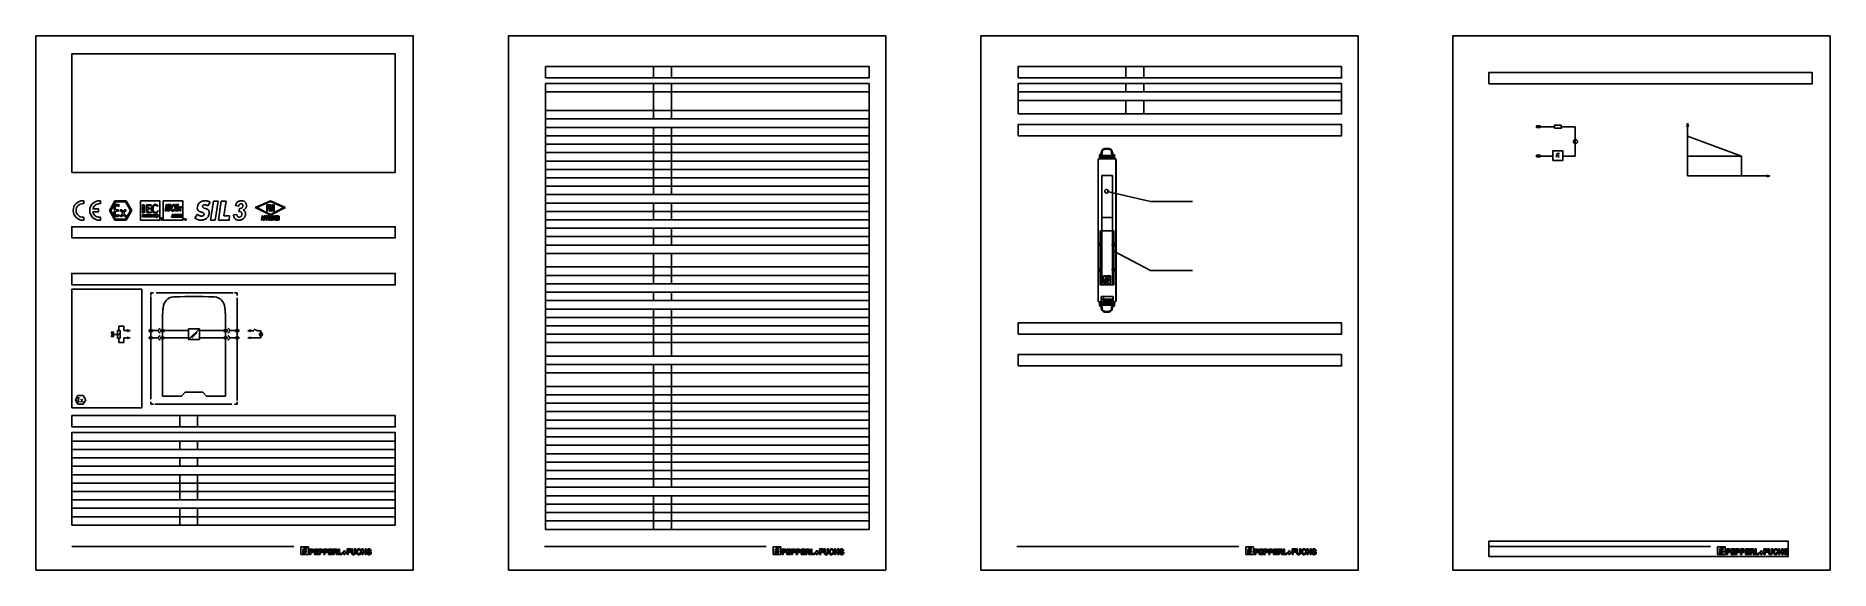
# Model space of a CAD drawing. Header units: metres. Extents: x 0 to 2830, y 0 to 842.
import ezdxf

# ---------------------------------------------------------------- set-up
doc = ezdxf.new("R2010")
doc.units = ezdxf.units.M
doc.layers.add('BORDER', color=2, linetype='Continuous')
doc.layers.add('SCHEMATICS', color=7, linetype='Continuous')

msp = doc.modelspace()

# ---------------------------------------------------------------- linework, layer by layer
at = {"layer": 'BORDER', "color": 2}
for points in [[(0, 0), (595.3, 0), (595.3, 841.9), (0, 841.9), (0, 0)], [(745.3, 0), (1340.6, 0), (1340.6, 841.9), (745.3, 841.9), (745.3, 0)], [(1490.6, 0), (2085.8, 0), (2085.8, 841.9), (1490.6, 841.9), (1490.6, 0)], [(2235, 0), (2830, 0), (2830, 842), (2235, 842), (2235, 0)]]:
    msp.add_lwpolyline(points, dxfattribs=at)
at = {"layer": 'SCHEMATICS', "color": 7}
for p, q in [((804, 724.3), (804, 753.6)), ((974.1, 724.3), (974.1, 753.6)), ((1002.4, 724.3), (1002.4, 753.6)), ((1314.2, 753.6), (1314.2, 724.3)), ((974.1, 724.3), (804, 724.3)), ((1002.4, 724.3), (974.1, 724.3)), ((1314.2, 724.3), (1002.4, 724.3)), ((804, 671.3), (804, 684.6)), ((974.1, 671.3), (974.1, 684.6)), ((1002.4, 671.3), (1002.4, 684.6)), ((1314.2, 684.6), (1314.2, 671.3)), ((2395.1, 698.9), (2372.8, 698.9)), ((2406, 698.9), (2428, 698.9)), ((2428, 698.9), (2428, 678.7)), ((2605.3, 704.3), (2603.9, 699.2)), ((2603.9, 699.2), (2606.6, 699.2)), ((2606.6, 699.2), (2605.3, 704.3)), ((2605.3, 699.2), (2605.3, 621.3)), ((2605.3, 684), (2690.2, 652.3)), ((974.1, 671.3), (804, 671.3)), ((804, 644.8), (804, 658.1)), ((1002.4, 671.3), (974.1, 671.3)), ((974.1, 644.8), (974.1, 658.1)), ((1314.2, 671.3), (1002.4, 671.3)), ((1002.4, 644.8), (1002.4, 658.1)), ((1314.2, 658.1), (1314.2, 644.8)), ((1677.6, 649.1), (1677.7, 653.5)), ((1677.7, 651.7), (1677.7, 652.6)), ((1677.7, 651.6), (1677.7, 649.1)), ((1679.9, 655.8), (1680.4, 655.8)), ((1679.9, 655.2), (1679.9, 655.8)), ((1679.9, 655.8), (1680.4, 655.8)), ((1680.4, 654.9), (1679.9, 654.9)), ((1679.9, 654.4), (1679.9, 653.9)), ((1680.4, 654.4), (1679.9, 654.4)), ((1680, 653.9), (1680, 650.9)), ((1698.7, 653.3), (1680, 653.9)), ((1680.5, 651.2), (1680, 650.3)), ((1680.5, 658.2), (1680.4, 654.1)), ((1680.5, 658.2), (1680.4, 654.1)), ((1680.4, 655.8), (1680.4, 653.9)), ((1680.4, 654.1), (1698.1, 653.5)), ((1680.4, 653.9), (1698.1, 653.3)), ((1698.7, 650.5), (1680.5, 651.2)), ((1698.6, 651.3), (1680.6, 652)), ((1698.6, 651.2), (1680.6, 651.8)), ((1698.6, 651), (1680.6, 651.6)), ((1698.6, 650.8), (1680.6, 651.4)), ((1680.6, 651.4), (1680.6, 651.4)), ((1681.6, 658.2), (1681.5, 654)), ((1682.2, 652.7), (1682.2, 652.5)), ((1682.2, 652.3), (1682.2, 652)), ((1691.2, 664.5), (1687.3, 664.5)), ((1687.3, 663.5), (1687.3, 664.5)), ((1691.2, 664.5), (1687.3, 664.5)), ((1691.2, 663.5), (1687.3, 663.5)), ((1691.2, 663.5), (1691.2, 664.5)), ((1696.9, 653.5), (1696.8, 658.2)), ((1698.1, 653.5), (1698, 658.2)), ((1698.1, 653.5), (1698, 658.2)), ((1698.1, 653.3), (1698, 655.5)), ((1698, 655.5), (1699.3, 655.5)), ((1698, 655.5), (1699.3, 655.5)), ((1698.7, 654), (1698.7, 653.3)), ((1699.3, 655.2), (1699.3, 655.5)), ((1699.3, 653.1), (1699.3, 654.9)), ((1699.3, 651.7), (1699.3, 651.9)), ((1699.3, 651.2), (1699.3, 651.4)), ((1701.5, 653.2), (1701.5, 652.9)), ((1701.5, 652.9), (1701.5, 653.2)), ((1701.5, 652.9), (1701.5, 649.1)), ((1701.5, 650.5), (1701.5, 652.6)), ((2392.7, 652.5), (2372.8, 652.5)), ((2397.9, 650.7), (2399.6, 656.7)), ((2399.6, 656.7), (2403, 656.7)), ((2401.8, 654.8), (2401.8, 650.5)), ((2408.4, 652.5), (2428.1, 652.5)), ((2428.1, 678.7), (2428.1, 672.3)), ((2428.1, 652.5), (2428.1, 672.3)), ((2605.3, 652.5), (2690.2, 652.5)), ((2690.2, 652.3), (2690.2, 621.6)), ((974.1, 644.8), (804, 644.8)), ((804, 618.3), (804, 631.6)), ((1002.4, 644.8), (974.1, 644.8)), ((974.1, 618.3), (974.1, 631.6)), ((1314.2, 644.8), (1002.4, 644.8)), ((1002.4, 618.3), (1002.4, 631.6)), ((1314.2, 631.6), (1314.2, 618.3)), ((1675.4, 425.3), (1675.4, 645.9)), ((1675.4, 425.3), (1675.4, 645.9)), ((1675.6, 424.5), (1675.6, 646.8)), ((1701.2, 649.1), (1677.9, 649.1)), ((1701.2, 648.4), (1677.9, 648.4)), ((1680, 650.3), (1680, 649.7)), ((1680, 650.3), (1699.3, 649.6)), ((1699.3, 649.6), (1698.7, 650.5)), ((1699.3, 650.6), (1699.3, 650.8)), ((1699.3, 649.1), (1699.3, 649.6)), ((1701.5, 650.1), (1701.5, 650.4)), ((1701.5, 649.6), (1701.5, 649.9)), ((1701.5, 649.1), (1701.5, 649.4)), ((1703.5, 424.5), (1703.5, 646.8)), ((1703.7, 645.9), (1703.7, 425.3)), ((1703.7, 645.9), (1703.7, 425.3)), ((2735.1, 621.3), (2730, 622.6)), ((2730, 622.6), (2730, 619.9)), ((974.1, 618.3), (804, 618.3)), ((804, 591.8), (804, 605.1)), ((1002.4, 618.3), (974.1, 618.3)), ((974.1, 591.8), (974.1, 605.1)), ((1314.2, 618.3), (1002.4, 618.3)), ((1002.4, 591.8), (1002.4, 605.1)), ((1314.2, 605.1), (1314.2, 591.8)), ((1681.1, 556), (1681.1, 621.8)), ((1681.1, 621.8), (1698.1, 621.8)), ((1758.2, 581.1), (1689.8, 597)), ((1698.1, 621.8), (1698.1, 556)), ((2605.3, 621.3), (2730, 621.3)), ((2730, 619.9), (2735.1, 621.3)), ((75.8, 582.2), (75.8, 577.5)), ((89.9, 569.2), (98.9, 569.2)), ((98.9, 569.2), (98.9, 564.5)), ((102, 582.2), (102, 577.5)), ((124.7, 582.3), (115.9, 566.9)), ((115.9, 566.9), (124.7, 551.5)), ((125.8, 580.4), (118, 566.9)), ((118, 566.9), (125.8, 553.4)), ((142.4, 582.3), (124.7, 582.3)), ((141.3, 580.4), (125.8, 580.4)), ((128.3, 568), (130.4, 568)), ((130.4, 568), (130.4, 567.5)), ((130.4, 567.5), (130.4, 566.3)), ((130.4, 566.3), (130.4, 565.8)), ((132, 574.9), (130.5, 573.4)), ((133.6, 568), (133.6, 565.8)), ((149.1, 566.9), (141.3, 580.4)), ((141.3, 553.4), (149.1, 566.9)), ((141.7, 565.8), (141.7, 568)), ((151.2, 566.9), (142.4, 582.3)), ((142.4, 551.5), (151.2, 566.9)), ((195.7, 582.3), (165.1, 582.3)), ((165.1, 582.3), (165.1, 551.5)), ((170.9, 575.6), (168.4, 575.6)), ((168.4, 575.6), (168.4, 563.2)), ((170.9, 563.2), (170.9, 575.6)), ((181.8, 575.9), (177.3, 575.9)), ((180.6, 569.4), (180.6, 570.3)), ((181.8, 574.7), (181.8, 575.9)), ((192, 573.2), (192.6, 573.8)), ((193.1, 566.1), (192.5, 566.7)), ((195.7, 551.5), (195.7, 582.3)), ((201, 551.5), (201, 582.3)), ((201, 582.3), (231.7, 582.3)), ((203.8, 566.1), (205.7, 576)), ((205.4, 566.1), (203.8, 566.1)), ((207.3, 576), (205.4, 566.1)), ((205.7, 576), (207.3, 576)), ((206.7, 566.1), (208.6, 576)), ((211.1, 566.1), (206.7, 566.1)), ((206.8, 566.1), (208.7, 576)), ((211.2, 566.1), (206.8, 566.1)), ((208.6, 576), (212.8, 576)), ((208.7, 576), (212.9, 576)), ((209.2, 570.5), (208.7, 567.8)), ((208.7, 567.8), (211.5, 567.8)), ((209.3, 570.5), (208.8, 567.8)), ((208.8, 567.8), (211.5, 567.8)), ((211.9, 570.5), (209.2, 570.5)), ((212, 570.5), (209.3, 570.5)), ((209.9, 574.3), (209.4, 571.6)), ((209.4, 571.6), (212.1, 571.6)), ((210, 574.3), (209.5, 571.6)), ((209.5, 571.6), (212.2, 571.6)), ((212.5, 574.3), (209.9, 574.3)), ((212.6, 574.3), (210, 574.3)), ((211.5, 567.8), (211.1, 566.1)), ((211.5, 567.8), (211.2, 566.1)), ((212.1, 571.6), (211.9, 570.5)), ((212.2, 571.6), (212, 570.5)), ((212.8, 576), (212.5, 574.3)), ((212.9, 576), (212.6, 574.3)), ((217.9, 568.4), (217.5, 566.6)), ((217.9, 568.4), (217.6, 566.6)), ((218.1, 572.7), (218.3, 573.7)), ((218.6, 572.7), (218.1, 572.7)), ((218.2, 572.7), (218.4, 573.7)), ((218.7, 572.7), (218.2, 572.7)), ((218.5, 566.1), (220.4, 576)), ((222.9, 566.1), (218.5, 566.1)), ((218.6, 566.1), (220.5, 576)), ((219.3, 575.4), (218.6, 572.7)), ((223, 566.1), (218.6, 566.1)), ((219.4, 575.4), (218.7, 572.7)), ((220.4, 576), (224.6, 576)), ((220.5, 576), (224.7, 576)), ((221, 570.5), (220.5, 567.8)), ((220.5, 567.8), (223.3, 567.8)), ((221.1, 570.5), (220.6, 567.8)), ((220.6, 567.8), (223.3, 567.8)), ((223.7, 570.5), (221, 570.5)), ((223.8, 570.5), (221.1, 570.5)), ((221.7, 574.3), (221.2, 571.6)), ((221.2, 571.6), (223.9, 571.6)), ((221.8, 574.3), (221.3, 571.6)), ((221.3, 571.6), (224, 571.6)), ((224.3, 574.3), (221.7, 574.3)), ((224.4, 574.3), (221.8, 574.3)), ((223.3, 567.8), (222.9, 566.1)), ((223.3, 567.8), (223, 566.1)), ((223.4, 566.1), (226.1, 569.5)), ((225, 566.1), (223.4, 566.1)), ((223.5, 566.1), (226.2, 569.5)), ((225.1, 566.1), (223.5, 566.1)), ((223.9, 571.6), (223.7, 570.5)), ((224, 571.6), (223.8, 570.5)), ((224.6, 576), (224.3, 574.3)), ((224.7, 576), (224.4, 574.3)), ((224.9, 572.4), (226.2, 573.3)), ((226.1, 569.5), (224.9, 572.4)), ((225, 572.4), (226.3, 573.3)), ((226.2, 569.5), (225, 572.4)), ((226.7, 568.1), (225, 566.1)), ((226.7, 568.1), (225.1, 566.1)), ((226.2, 573.3), (227.2, 570.9)), ((226.3, 573.3), (227.2, 570.9)), ((227.5, 566.1), (226.7, 568.1)), ((227.6, 566.1), (226.7, 568.1)), ((227.2, 570.9), (229, 573.3)), ((227.2, 570.9), (229.1, 573.3)), ((229.1, 566.1), (227.5, 566.1)), ((229.2, 566.1), (227.6, 566.1)), ((230, 572.4), (227.7, 569.5)), ((227.7, 569.5), (229.1, 566.1)), ((230, 572.4), (227.8, 569.5)), ((227.8, 569.5), (229.2, 566.1)), ((229, 573.3), (230, 572.4)), ((229.1, 573.3), (230, 572.4)), ((231.7, 582.3), (231.7, 551.5)), ((267.5, 570.1), (265.6, 570.7)), ((271.1, 574), (275, 579.9)), ((280, 581.6), (275.4, 551.5)), ((287.6, 581.6), (280, 581.6)), ((283, 551.5), (287.6, 581.6)), ((292.5, 581.6), (287.9, 551.5)), ((300.1, 581.6), (292.5, 581.6)), ((296.5, 558.2), (300.1, 581.6)), ((319.9, 573.4), (314.7, 574.5)), ((320.3, 565.1), (321.3, 570)), ((369.9, 582.3), (346.1, 571.6)), ((346.1, 571.6), (369.9, 559.5)), ((348.3, 571.6), (369.9, 581.2)), ((369.9, 560.6), (348.3, 571.6)), ((364.1, 575.8), (367.8, 575.8)), ((364.1, 565.9), (364.1, 575.8)), ((367.8, 574.7), (365.5, 574.7)), ((365.5, 574.7), (365.5, 571.6)), ((365.5, 571.6), (367.7, 571.6)), ((367.7, 570.4), (365.5, 570.4)), ((365.5, 570.4), (365.5, 565.9)), ((367.7, 571.6), (367.7, 570.4)), ((367.8, 575.8), (367.8, 574.7)), ((368.7, 575.8), (370.9, 575.8)), ((368.7, 565.9), (368.7, 575.8)), ((393.6, 571.6), (369.9, 582.3)), ((369.9, 581.2), (391.2, 571.6)), ((370, 574.8), (369.9, 574.8)), ((369.9, 574.8), (369.9, 565.9)), ((391.2, 571.6), (369.9, 560.6)), ((369.9, 559.5), (393.6, 571.6)), ((371.5, 565.9), (370, 574.8)), ((370.9, 575.8), (372.2, 568.3)), ((372.2, 568.3), (373.4, 575.8)), ((372.2, 568.3), (372.2, 568.3)), ((374.2, 574.8), (372.9, 565.9)), ((373.4, 575.8), (375.6, 575.8)), ((374.3, 574.8), (374.2, 574.8)), ((374.3, 565.9), (374.3, 574.8)), ((375.6, 575.8), (375.6, 565.9)), ((974.1, 591.8), (804, 591.8)), ((804, 565.3), (804, 578.6)), ((1002.4, 591.8), (974.1, 591.8)), ((974.1, 565.3), (974.1, 578.6)), ((1314.2, 591.8), (1002.4, 591.8)), ((1002.4, 565.3), (1002.4, 578.6)), ((1314.2, 578.6), (1314.2, 565.3)), ((1824.2, 581.1), (1758.2, 581.1)), ((75.8, 556.2), (75.8, 551.5)), ((98.9, 564.5), (89.9, 564.5)), ((102, 556.2), (102, 551.5)), ((124.7, 551.5), (142.4, 551.5)), ((125.8, 553.4), (141.3, 553.4)), ((130.4, 565.8), (128.3, 565.8)), ((130.5, 560.4), (132, 558.9)), ((133.6, 559.4), (133.6, 557.3)), ((135.5, 564.6), (136.5, 562.6)), ((136.5, 562.6), (135.5, 560.7)), ((137.6, 565.2), (137.5, 565.5)), ((137.5, 559.8), (137.6, 560.1)), ((137.6, 560.1), (137.7, 559.9)), ((138.8, 562.6), (139.7, 564.5)), ((139.7, 560.7), (138.8, 562.6)), ((141.7, 557.3), (141.7, 559.4)), ((165.1, 551.5), (195.7, 551.5)), ((168.4, 563.2), (170.9, 563.2)), ((168.4, 559.6), (168.4, 560.1)), ((168.4, 560.1), (189.5, 560.1)), ((188.8, 559.6), (168.4, 559.6)), ((188.6, 558.7), (168.4, 558.7)), ((168.4, 558.7), (168.4, 558.1)), ((168.4, 558.1), (188.6, 558.1)), ((168.4, 556.6), (168.4, 557.2)), ((168.4, 557.2), (188.8, 557.2)), ((189.5, 556.6), (168.4, 556.6)), ((181.9, 563.2), (181.9, 564.2)), ((188.6, 558.1), (188.6, 558.7)), ((197.7, 554.3), (198.5, 554.3)), ((197.7, 552.3), (197.7, 554.3)), ((198, 552.3), (197.7, 552.3)), ((198.4, 554), (198, 554)), ((198, 554), (198, 553.4)), ((198, 553.4), (198.3, 553.4)), ((198.4, 553.1), (198, 553.1)), ((198, 553.1), (198, 552.3)), ((198.9, 552.3), (198.4, 553.1)), ((198.7, 553.2), (199.2, 552.3)), ((199.2, 552.3), (198.9, 552.3)), ((231.7, 551.5), (201, 551.5)), ((213.9, 556.4), (214, 557.1)), ((231.7, 556.4), (213.9, 556.4)), ((214, 557.1), (231.7, 557.1)), ((214.3, 558.1), (214.4, 558.8)), ((231.7, 558.1), (214.3, 558.1)), ((214.4, 558.8), (231.7, 558.8)), ((214.7, 559.8), (214.9, 560.5)), ((231.7, 559.8), (214.7, 559.8)), ((214.9, 560.5), (231.7, 560.5)), ((231.7, 560.5), (231.7, 559.8)), ((231.7, 558.8), (231.7, 558.1)), ((231.7, 557.1), (231.7, 556.4)), ((232.7, 553.3), (232.7, 553.6)), ((232.7, 553.6), (234.3, 553.6)), ((233.4, 553.3), (232.7, 553.3)), ((233.4, 551.5), (233.4, 553.3)), ((233.6, 551.5), (233.4, 551.5)), ((234.3, 553.3), (233.6, 553.3)), ((233.6, 553.3), (233.6, 551.5)), ((234.3, 553.6), (234.3, 553.3)), ((234.8, 553.6), (235.2, 553.6)), ((234.8, 551.5), (234.8, 553.6)), ((235, 551.5), (234.8, 551.5)), ((235.7, 551.5), (235, 553.2)), ((235, 553.2), (235, 553.2)), ((235, 553.2), (235, 551.5)), ((235.2, 553.6), (235.8, 551.8)), ((235.9, 551.5), (235.7, 551.5)), ((235.8, 551.8), (236.4, 553.6)), ((236.5, 553.2), (235.9, 551.5)), ((236.4, 553.6), (236.8, 553.6)), ((236.6, 553.2), (236.5, 553.2)), ((236.6, 551.5), (236.6, 553.2)), ((236.8, 551.5), (236.6, 551.5)), ((236.8, 553.6), (236.8, 551.5)), ((254.9, 561), (250.7, 554.9)), ((275.4, 551.5), (283, 551.5)), ((287.9, 551.5), (304.6, 551.5)), ((305.6, 558.2), (296.5, 558.2)), ((304.6, 551.5), (305.6, 558.2)), ((311.6, 559.9), (317, 560.6)), ((355.6, 551.6), (357, 558.2)), ((356.5, 551.6), (355.6, 551.6)), ((356.8, 553.3), (356.5, 551.6)), ((358.2, 553.3), (356.8, 553.3)), ((357.5, 557.2), (356.9, 554)), ((356.9, 554), (358.1, 554)), ((357, 558.2), (358.1, 558.2)), ((358.1, 554), (357.5, 557.2)), ((357.5, 557.2), (357.5, 557.2)), ((358.1, 558.2), (359.4, 551.6)), ((358.5, 551.6), (358.2, 553.3)), ((359.4, 551.6), (358.5, 551.6)), ((359.9, 558.2), (361.4, 558.2)), ((359.9, 551.6), (359.9, 558.2)), ((360.8, 551.6), (359.9, 551.6)), ((361.3, 557.5), (360.8, 557.5)), ((360.8, 557.5), (360.8, 555.2)), ((360.8, 555.2), (361.3, 555.2)), ((361.4, 554.5), (360.8, 554.5)), ((360.8, 554.5), (360.8, 551.6)), ((363.4, 558.2), (364.9, 558.2)), ((363.4, 551.6), (363.4, 558.2)), ((364.3, 551.6), (363.4, 551.6)), ((365.5, 565.9), (364.1, 565.9)), ((364.8, 557.5), (364.3, 557.5)), ((364.3, 557.5), (364.3, 555.2)), ((364.3, 555.2), (364.8, 555.2)), ((364.9, 554.5), (364.3, 554.5)), ((364.3, 554.5), (364.3, 551.6)), ((367, 558.2), (368.4, 558.2)), ((367, 551.6), (367, 558.2)), ((367.9, 551.6), (367, 551.6)), ((368.3, 557.5), (367.9, 557.5)), ((367.9, 557.5), (367.9, 555.2)), ((367.9, 555.2), (368.1, 555.2)), ((368.2, 554.5), (367.9, 554.5)), ((367.9, 554.5), (367.9, 551.6)), ((369.9, 565.9), (368.7, 565.9)), ((368.9, 552.2), (368.9, 553.7)), ((369, 554.9), (369, 554.9)), ((369.9, 551.6), (369, 551.6)), ((369.8, 553.9), (369.8, 552.4)), ((369.9, 560.6), (369.9, 560.6)), ((370.5, 553.2), (370.5, 556.5)), ((371.4, 556.6), (371.4, 553.1)), ((372.9, 565.9), (371.5, 565.9)), ((372.7, 553.1), (372.7, 556.6)), ((373.6, 556.6), (373.6, 553.3)), ((373.8, 558.2), (374.7, 558.2)), ((375.1, 551.6), (373.8, 558.2)), ((375.6, 565.9), (374.3, 565.9)), ((374.7, 558.2), (375.6, 552.9)), ((376.2, 551.6), (375.1, 551.6)), ((375.6, 552.9), (375.7, 552.9)), ((375.7, 552.9), (376.6, 558.2)), ((377.5, 558.2), (376.2, 551.6)), ((376.6, 558.2), (377.5, 558.2)), ((377.9, 558.2), (380.4, 558.2)), ((377.9, 551.6), (377.9, 558.2)), ((380.4, 551.6), (377.9, 551.6)), ((380.4, 557.5), (378.8, 557.5)), ((378.8, 557.5), (378.8, 555.4)), ((378.8, 555.4), (380.3, 555.4)), ((380.3, 554.6), (378.8, 554.6)), ((378.8, 554.6), (378.8, 552.4)), ((378.8, 552.4), (380.4, 552.4)), ((380.3, 555.4), (380.3, 554.6)), ((380.4, 558.2), (380.4, 557.5)), ((380.4, 552.4), (380.4, 551.6)), ((380.8, 558.2), (382.3, 558.2)), ((380.8, 551.6), (380.8, 558.2)), ((382.1, 551.6), (380.8, 551.6)), ((382.1, 557.5), (381.7, 557.5)), ((381.7, 557.5), (381.7, 552.4)), ((381.7, 552.4), (382.2, 552.4)), ((383, 553.9), (383, 556.1)), ((383.9, 555.8), (383.9, 553.8)), ((974.1, 565.3), (804, 565.3)), ((1002.4, 565.3), (974.1, 565.3)), ((1314.2, 565.3), (1002.4, 565.3)), ((1681.1, 449.4), (1681.1, 556)), ((1698.1, 556), (1698.1, 449.4)), ((804, 512.3), (804, 525.6)), ((974.1, 512.3), (804, 512.3)), ((974.1, 512.3), (974.1, 525.6)), ((1002.4, 512.3), (974.1, 512.3)), ((1002.4, 512.3), (1002.4, 525.6)), ((1314.2, 512.3), (1002.4, 512.3)), ((1314.2, 525.6), (1314.2, 512.3)), ((1680.6, 514.1), (1677.2, 514.8)), ((1677.2, 514.8), (1677.2, 510.6)), ((1677.2, 510.6), (1680.6, 511.4)), ((1681.3, 512), (1681.3, 513.4)), ((1697.8, 512), (1697.8, 513.4)), ((1698.5, 514.1), (1702, 514.8)), ((1702, 510.6), (1698.5, 511.4)), ((1702, 514.8), (1702, 510.6)), ((804, 477.8), (804, 499)), ((974.1, 477.8), (974.1, 499)), ((1002.4, 477.8), (1002.4, 499)), ((1314.2, 499), (1314.2, 477.8)), ((1758.2, 472), (1700.1, 502.7)), ((974.1, 477.8), (804, 477.8)), ((804, 451.3), (804, 464.5)), ((1002.4, 477.8), (974.1, 477.8)), ((974.1, 451.3), (974.1, 464.5)), ((1314.2, 477.8), (1002.4, 477.8)), ((1002.4, 451.3), (1002.4, 464.5)), ((1314.2, 464.5), (1314.2, 451.3)), ((1680.6, 475.1), (1677.2, 475.8)), ((1677.2, 475.8), (1677.2, 471.6)), ((1677.2, 471.6), (1680.6, 472.3)), ((1681.3, 473), (1681.3, 474.4)), ((1683.9, 452.3), (1683.9, 463.5)), ((1683.9, 463.5), (1684, 463.5)), ((1684, 463.6), (1695.2, 463.6)), ((1684, 463.5), (1684, 463.6)), ((1684, 463.5), (1684, 452.3)), ((1695.2, 463.5), (1684, 463.5)), ((1686.7, 461), (1688.7, 461)), ((1686.7, 461), (1688.7, 461)), ((1688.7, 459.9), (1686.7, 459.9)), ((1688.7, 459.9), (1686.7, 459.9)), ((1691.3, 459), (1686.7, 459)), ((1686.7, 459), (1686.7, 452.9)), ((1686.7, 452.9), (1688.4, 452.9)), ((1688.4, 452.9), (1688.4, 457.9)), ((1688.4, 457.9), (1690.9, 457.9)), ((1688.7, 462.1), (1688.8, 462.3)), ((1688.7, 462.1), (1688.8, 462.3)), ((1688.7, 461.8), (1688.7, 462.1)), ((1688.7, 461.8), (1688.7, 462.1)), ((1688.7, 461), (1688.7, 461.8)), ((1688.7, 461), (1688.7, 461.8)), ((1688.7, 459.2), (1688.7, 459.9)), ((1688.7, 459.2), (1688.7, 459.9)), ((1690.2, 459.2), (1688.7, 459.2)), ((1690.2, 459.2), (1688.7, 459.2)), ((1690.2, 457.6), (1688.7, 457.6)), ((1688.7, 457.6), (1688.7, 455.3)), ((1688.7, 455.3), (1691, 455.3)), ((1688.8, 462.3), (1689, 462.5)), ((1688.8, 462.3), (1689, 462.5)), ((1689, 462.5), (1689.6, 462.9)), ((1689, 462.5), (1689.6, 462.9)), ((1689.6, 462.9), (1689.9, 463)), ((1689.6, 462.9), (1689.9, 463)), ((1689.9, 463), (1690.3, 463)), ((1689.9, 463), (1690.3, 463)), ((1690.3, 461.7), (1690.2, 461.6)), ((1690.3, 461.7), (1690.2, 461.6)), ((1690.2, 461.6), (1690.2, 461.4)), ((1690.2, 461.6), (1690.2, 461.4)), ((1690.2, 461.4), (1690.2, 461)), ((1690.2, 461.4), (1690.2, 461)), ((1690.2, 461), (1692.2, 461)), ((1690.2, 461), (1692.2, 461)), ((1692.2, 459.9), (1690.2, 459.9)), ((1690.2, 459.9), (1690.2, 459.2)), ((1692.2, 459.9), (1690.2, 459.9)), ((1690.2, 459.9), (1690.2, 459.2)), ((1690.2, 456.5), (1690.2, 457.6)), ((1690.3, 463), (1692.2, 463)), ((1690.3, 463), (1692.2, 463)), ((1690.5, 461.8), (1690.3, 461.7)), ((1690.5, 461.8), (1690.3, 461.7)), ((1690.8, 461.9), (1690.5, 461.8)), ((1690.8, 461.9), (1690.5, 461.8)), ((1692.2, 461.9), (1690.8, 461.9)), ((1692.2, 461.9), (1690.8, 461.9)), ((1690.9, 457.9), (1691.2, 457.9)), ((1691.1, 456.6), (1690.9, 456.5)), ((1691, 455.3), (1691.5, 455.4)), ((1691.4, 456.7), (1691.1, 456.6)), ((1691.2, 457.9), (1691.4, 457.7)), ((1692, 458.9), (1691.3, 459)), ((1691.4, 457.7), (1691.5, 457.5)), ((1691.5, 456.9), (1691.4, 456.7)), ((1691.5, 457.5), (1691.6, 457.2)), ((1691.6, 457.2), (1691.5, 456.9)), ((1691.5, 455.4), (1691.8, 455.5)), ((1691.8, 455.5), (1692.2, 455.6)), ((1692.3, 458.7), (1692, 458.9)), ((1692.2, 463), (1692.2, 461.9)), ((1692.2, 463), (1692.2, 461.9)), ((1692.2, 461), (1692.2, 459.9)), ((1692.2, 461), (1692.2, 459.9)), ((1692.2, 455.6), (1692.5, 455.9)), ((1692.5, 458.5), (1692.3, 458.7)), ((1692.8, 458.2), (1692.5, 458.5)), ((1692.5, 455.9), (1692.9, 456.5)), ((1692.9, 457.9), (1692.8, 458.2)), ((1693, 457.7), (1692.9, 457.9)), ((1692.9, 456.5), (1693, 456.8)), ((1693, 457.6), (1693, 457.7)), ((1693.1, 457.2), (1693, 457.6)), ((1693, 456.8), (1693.1, 457.2)), ((1695.1, 452.3), (1695.1, 463.5)), ((1695.1, 463.5), (1695.2, 463.5)), ((1695.2, 463.6), (1695.2, 463.6)), ((1695.2, 463.6), (1695.2, 463.5)), ((1695.2, 463.5), (1695.2, 463.6)), ((1695.2, 463.6), (1695.2, 463.5)), ((1695.2, 463.5), (1695.2, 452.3)), ((1695.2, 463.5), (1695.2, 463.5)), ((1697.8, 473), (1697.8, 474.4)), ((1698.5, 475.1), (1702, 475.8)), ((1702, 471.6), (1698.5, 472.3)), ((1702, 475.8), (1702, 471.6)), ((1824.2, 472), (1758.2, 472)), ((56.7, 442.6), (167.2, 442.6)), ((56.7, 255.6), (56.7, 442.6)), ((167.2, 442.6), (167.2, 255.6)), ((181.4, 432.9), (181.4, 436.9)), ((181.4, 436.9), (185.4, 436.9)), ((181.4, 269.2), (181.4, 431)), ((189.5, 436.9), (311.3, 436.9)), ((313.4, 436.9), (317.3, 436.9)), ((317.3, 436.9), (317.3, 432.9)), ((317.3, 429), (317.3, 267.2)), ((974.1, 451.3), (804, 451.3)), ((804, 424.8), (804, 438)), ((974.1, 424.8), (804, 424.8)), ((1002.4, 451.3), (974.1, 451.3)), ((974.1, 424.8), (974.1, 438)), ((1002.4, 424.8), (974.1, 424.8)), ((1314.2, 451.3), (1002.4, 451.3)), ((1002.4, 424.8), (1002.4, 438)), ((1314.2, 424.8), (1002.4, 424.8)), ((1314.2, 438), (1314.2, 424.8)), ((1699, 431.4), (1680.2, 431.4)), ((1680.2, 422.5), (1680.2, 431.4)), ((1680.7, 428.3), (1680.2, 428.3)), ((1680.7, 428.3), (1680.2, 428.3)), ((1680.7, 427.3), (1680.2, 427.3)), ((1680.7, 426.1), (1680.7, 428.3)), ((1684, 427.2), (1680.7, 427.2)), ((1698.1, 449.4), (1681.1, 449.4)), ((1683.9, 452.2), (1683.9, 452.3)), ((1683.9, 452.3), (1684, 452.3)), ((1684, 452.2), (1683.9, 452.2)), ((1684, 452.2), (1684, 452.4)), ((1684, 452.4), (1695.2, 452.4)), ((1684, 452.3), (1684, 452.2)), ((1695.2, 452.2), (1684, 452.2)), ((1684, 431.4), (1684, 426)), ((1698.4, 427.4), (1684, 427.1)), ((1698.4, 426.2), (1684, 426)), ((1695.2, 452.3), (1695.1, 452.3)), ((1695.2, 452.4), (1695.2, 452.2)), ((1695.2, 452.3), (1695.2, 452.2)), ((1695.2, 452.2), (1695.2, 452.3)), ((1695.2, 452.3), (1695.2, 452.3)), ((1695.2, 452.2), (1695.2, 452.2)), ((1699, 428.4), (1698.4, 428.4)), ((1699, 428.4), (1698.4, 428.4)), ((1698.4, 426.2), (1698.4, 428.4)), ((1698.4, 427.3), (1699, 427.3)), ((1699, 422.5), (1699, 431.4)), ((199.8, 400.1), (199.8, 274)), ((298.9, 402.4), (298.7, 406.3)), ((298.9, 274), (298.9, 402.4)), ((804, 398.3), (804, 411.5)), ((974.1, 398.3), (804, 398.3)), ((974.1, 398.3), (974.1, 411.5)), ((1002.4, 398.3), (974.1, 398.3)), ((1002.4, 398.3), (1002.4, 411.5)), ((1314.2, 398.3), (1002.4, 398.3)), ((1314.2, 411.5), (1314.2, 398.3)), ((1677.9, 422.5), (1677.6, 422.5)), ((1677.7, 422.5), (1680.2, 422.5)), ((1677.7, 422.5), (1677.7, 419.5)), ((1677.7, 417.7), (1677.7, 422.1)), ((1680.2, 422.8), (1677.9, 422.8)), ((1677.9, 422.5), (1680.2, 422.5)), ((1679.9, 417.2), (1679.9, 416.7)), ((1680.4, 416.7), (1679.9, 416.7)), ((1680.4, 416.2), (1679.9, 416.2)), ((1679.9, 415.4), (1679.9, 415.9)), ((1680.4, 415.4), (1679.9, 415.4)), ((1680.4, 415.4), (1679.9, 415.4)), ((1699.3, 421.6), (1680, 420.9)), ((1680, 420.9), (1680.5, 420)), ((1680, 420.3), (1680, 417.3)), ((1680, 417.3), (1698.7, 417.9)), ((1698.1, 417.9), (1680.4, 417.3)), ((1698, 417.7), (1680.4, 417.2)), ((1680.4, 417.3), (1680.4, 415.4)), ((1680.4, 417.2), (1680.5, 413)), ((1680.4, 417.1), (1680.5, 413)), ((1680.4, 415.4), (1680.4, 415.4)), ((1680.5, 420), (1698.7, 420.6)), ((1680.6, 419.7), (1698.6, 420.4)), ((1680.6, 419.5), (1698.6, 420.2)), ((1680.6, 419.4), (1698.6, 420)), ((1680.6, 419.2), (1698.6, 419.8)), ((1681.5, 417.1), (1681.6, 413)), ((1682.2, 419.1), (1682.2, 418.9)), ((1682.2, 418.6), (1682.2, 418.4)), ((1687.3, 407.7), (1691.2, 407.7)), ((1687.3, 407.7), (1687.3, 406.6)), ((1687.3, 406.6), (1691.2, 406.6)), ((1687.3, 406.6), (1691.2, 406.6)), ((1691.2, 407.7), (1691.2, 406.6)), ((1696.8, 413), (1696.9, 417.6)), ((1698, 415.7), (1698.1, 417.9)), ((1698, 413), (1698, 417.7)), ((1698, 413), (1698.1, 417.7)), ((1699.3, 415.7), (1698, 415.7)), ((1698, 415.7), (1699.3, 415.7)), ((1698.6, 420.4), (1698.6, 420.4)), ((1698.7, 420.6), (1699.3, 421.6)), ((1698.7, 417.9), (1698.7, 417.1)), ((1701.2, 422.8), (1699, 422.8)), ((1699, 422.5), (1701.2, 422.5)), ((1699, 422.5), (1701.2, 422.5)), ((1699.3, 420.3), (1699.3, 420.6)), ((1699.3, 419.8), (1699.3, 420)), ((1699.3, 419.3), (1699.3, 419.5)), ((1699.3, 416.2), (1699.3, 418.1)), ((1699.3, 415.7), (1699.3, 416)), ((1701.5, 422.5), (1701.2, 422.5)), ((1701.2, 422.5), (1701.2, 422.3)), ((1701.5, 422.3), (1701.5, 422.5)), ((1701.5, 422.1), (1701.5, 418)), ((1701.5, 421.7), (1701.5, 422)), ((1701.5, 421.2), (1701.5, 421.5)), ((1701.5, 420.8), (1701.5, 421.1)), ((1701.5, 418.6), (1701.5, 420.6)), ((1701.5, 418.2), (1701.5, 418)), ((120.9, 371.6), (118.9, 375.1)), ((118.9, 375.1), (122.9, 375.1)), ((122.9, 375.1), (118.9, 368)), ((118.9, 368), (122.9, 368)), ((122.9, 368), (120.9, 371.6)), ((121.1, 371.7), (121, 371.7)), ((121, 371.5), (121, 371.6)), ((121, 371.6), (128.8, 371.6)), ((133, 374.2), (128.8, 369)), ((131, 378), (131, 384.7)), ((131, 384.7), (138.9, 384.7)), ((138.9, 384.7), (138.9, 377.4)), ((138.9, 377.4), (145.8, 377.4)), ((148.7, 377.5), (144.2, 378.7)), ((144.2, 378.7), (144.2, 376.2)), ((144.2, 376.2), (148.7, 377.5)), ((178.8, 376.3), (178.8, 378.6)), ((178.8, 378.6), (183.9, 378.6)), ((183.9, 376.3), (178.8, 376.3)), ((181.4, 377.4), (193.3, 377.4)), ((183.9, 378.6), (183.9, 376.3)), ((197.2, 376.3), (197.2, 378.6)), ((197.2, 378.6), (202.3, 378.6)), ((202.3, 376.3), (197.2, 376.3)), ((201.2, 377.4), (240.9, 377.4)), ((202.3, 378.6), (202.3, 376.3)), ((240.9, 363.3), (240.9, 380.3)), ((240.9, 363.3), (257.9, 380.3)), ((240.9, 380.3), (257.9, 380.3)), ((246.1, 366.2), (254.2, 374.3)), ((257.9, 380.3), (257.9, 363.3)), ((297.5, 377.4), (257.9, 377.4)), ((296.5, 376.3), (296.5, 378.6)), ((296.5, 378.6), (301.6, 378.6)), ((301.6, 376.3), (296.5, 376.3)), ((296.6, 376.3), (296.6, 378.6)), ((296.6, 378.6), (301.7, 378.6)), ((301.7, 376.3), (296.6, 376.3)), ((301.6, 378.6), (301.6, 376.3)), ((301.7, 378.6), (301.7, 376.3)), ((317.4, 377.4), (305.5, 377.4)), ((314.8, 378.6), (314.8, 376.3)), ((319.9, 378.6), (314.8, 378.6)), ((314.8, 376.3), (319.9, 376.3)), ((319.9, 376.3), (319.9, 378.6)), ((338.8, 378.5), (334.3, 377.2)), ((334.3, 377.2), (338.8, 376)), ((336.6, 377.3), (343.7, 377.3)), ((338.8, 376), (338.8, 378.5)), ((350.3, 377.3), (343.9, 380)), ((350.3, 377.3), (355, 377.3)), ((355, 366), (355, 377.3)), ((804, 371.8), (804, 385)), ((974.1, 371.8), (804, 371.8)), ((974.1, 371.8), (974.1, 385)), ((1002.4, 371.8), (974.1, 371.8)), ((1002.4, 371.8), (1002.4, 385)), ((1314.2, 371.8), (1002.4, 371.8)), ((1314.2, 385), (1314.2, 371.8)), ((131, 358.8), (131, 365.6)), ((138.9, 358.8), (131, 358.8)), ((145.8, 366.1), (138.9, 366.1)), ((138.9, 366.1), (138.9, 358.8)), ((148.7, 366.2), (144.2, 367.4)), ((144.2, 367.4), (144.2, 364.8)), ((144.2, 364.8), (148.7, 366.2)), ((178.8, 365), (178.8, 367.2)), ((178.8, 367.2), (183.9, 367.2)), ((183.9, 365), (178.8, 365)), ((181.4, 366.1), (193.3, 366.1)), ((183.9, 367.2), (183.9, 365)), ((197.2, 365), (197.2, 367.2)), ((197.2, 367.2), (202.3, 367.2)), ((202.3, 365), (197.2, 365)), ((201.2, 366.1), (240.9, 366.1)), ((202.3, 367.2), (202.3, 365)), ((257.9, 363.3), (240.9, 363.3)), ((257.9, 366.1), (297.5, 366.1)), ((296.4, 365), (296.4, 367.2)), ((296.4, 367.2), (301.5, 367.2)), ((301.5, 365), (296.4, 365)), ((296.5, 365), (296.5, 367.2)), ((296.5, 367.2), (301.6, 367.2)), ((301.6, 365), (296.5, 365)), ((301.5, 367.2), (301.5, 365)), ((301.6, 367.2), (301.6, 365)), ((317.4, 366.1), (305.5, 366.1)), ((314.8, 367.2), (314.8, 365)), ((319.9, 367.2), (314.8, 367.2)), ((314.8, 365), (319.9, 365)), ((319.9, 365), (319.9, 367.2)), ((338.8, 367.4), (334.3, 366.1)), ((334.3, 366.1), (338.8, 364.9)), ((336.6, 366.2), (354.8, 366.2)), ((338.8, 364.9), (338.8, 367.4)), ((804, 337.3), (804, 358.5)), ((974.1, 337.3), (974.1, 358.5)), ((1002.4, 337.3), (1002.4, 358.5)), ((1314.2, 358.5), (1314.2, 337.3)), ((974.1, 337.3), (804, 337.3)), ((804, 310.8), (804, 324)), ((1002.4, 337.3), (974.1, 337.3)), ((974.1, 310.8), (974.1, 324)), ((1314.2, 337.3), (1002.4, 337.3)), ((1002.4, 310.8), (1002.4, 324)), ((1314.2, 324), (1314.2, 310.8)), ((974.1, 310.8), (804, 310.8)), ((804, 276.3), (804, 289.5)), ((1002.4, 310.8), (974.1, 310.8)), ((974.1, 276.3), (974.1, 289.5)), ((1314.2, 310.8), (1002.4, 310.8)), ((1002.4, 276.3), (1002.4, 289.5)), ((1314.2, 289.5), (1314.2, 276.3)), ((167.2, 255.6), (56.7, 255.6)), ((62.4, 268.3), (66.4, 275.4)), ((66.4, 261.3), (62.4, 268.3)), ((66.4, 275.4), (74.6, 275.4)), ((74.6, 261.3), (66.4, 261.3)), ((67.9, 268.3), (68.2, 268.3)), ((70.6, 268.9), (70.5, 268.9)), ((70.6, 268.9), (70.5, 268.9)), ((70.5, 265.2), (70.6, 265.2)), ((70.5, 265.2), (70.6, 265.2)), ((71.4, 268.3), (72.4, 267.1)), ((71.4, 265.8), (72.4, 267)), ((73.3, 268.3), (72.4, 267.1)), ((73.3, 265.8), (72.4, 267)), ((74.3, 268.9), (74.2, 268.9)), ((74.3, 268.9), (74.2, 268.9)), ((74.2, 265.2), (74.3, 265.2)), ((74.2, 265.2), (74.3, 265.2)), ((74.6, 275.4), (78.7, 268.3)), ((78.7, 268.3), (74.6, 261.3)), ((181.4, 261.3), (181.4, 265.3)), ((185.4, 261.3), (181.4, 261.3)), ((309.2, 261.3), (187.4, 261.3)), ((199.8, 274), (199.8, 274)), ((199.8, 274), (229.5, 274)), ((229.5, 274), (235.2, 280.7)), ((235.2, 280.7), (263.5, 280.7)), ((263.5, 280.7), (269.2, 274)), ((269.2, 274), (298.9, 274.1)), ((298.9, 274.1), (298.9, 274)), ((317.3, 261.3), (313.4, 261.3)), ((317.3, 265.3), (317.3, 261.3)), ((974.1, 276.3), (804, 276.3)), ((804, 249.8), (804, 263)), ((1002.4, 276.3), (974.1, 276.3)), ((974.1, 249.8), (974.1, 263)), ((1314.2, 276.3), (1002.4, 276.3)), ((1002.4, 249.8), (1002.4, 263)), ((1314.2, 263), (1314.2, 249.8)), ((974.1, 249.8), (804, 249.8)), ((804, 223.3), (804, 236.5)), ((1002.4, 249.8), (974.1, 249.8)), ((974.1, 223.3), (974.1, 236.5)), ((1314.2, 249.8), (1002.4, 249.8)), ((1002.4, 223.3), (1002.4, 236.5)), ((1314.2, 236.5), (1314.2, 223.3)), ((974.1, 223.3), (804, 223.3)), ((804, 196.8), (804, 210)), ((1002.4, 223.3), (974.1, 223.3)), ((974.1, 196.8), (974.1, 210)), ((1314.2, 223.3), (1002.4, 223.3)), ((1002.4, 196.8), (1002.4, 210)), ((1314.2, 210), (1314.2, 196.8)), ((974.1, 196.8), (804, 196.8)), ((804, 170.3), (804, 183.5)), ((974.1, 170.3), (804, 170.3)), ((1002.4, 196.8), (974.1, 196.8)), ((974.1, 170.3), (974.1, 183.5)), ((1002.4, 170.3), (974.1, 170.3)), ((1314.2, 196.8), (1002.4, 196.8)), ((1002.4, 170.3), (1002.4, 183.5)), ((1314.2, 170.3), (1002.4, 170.3)), ((1314.2, 183.5), (1314.2, 170.3)), ((804, 143.8), (804, 157)), ((974.1, 143.8), (804, 143.8)), ((974.1, 143.8), (974.1, 157)), ((1002.4, 143.8), (974.1, 143.8)), ((1002.4, 143.8), (1002.4, 157)), ((1314.2, 143.8), (1002.4, 143.8)), ((1314.2, 157), (1314.2, 143.8)), ((56.7, 123.9), (56.7, 137.2)), ((226.8, 123.9), (56.7, 123.9)), ((226.8, 123.9), (226.8, 137.2)), ((255.1, 123.9), (226.8, 123.9)), ((255.1, 123.9), (255.1, 137.2)), ((566.9, 123.9), (255.1, 123.9)), ((566.9, 137.2), (566.9, 123.9)), ((804, 90.8), (804, 104)), ((974.1, 90.8), (804, 90.8)), ((974.1, 90.8), (974.1, 104)), ((1002.4, 90.8), (974.1, 90.8)), ((1002.4, 90.8), (1002.4, 104)), ((1314.2, 90.8), (1002.4, 90.8)), ((1314.2, 104), (1314.2, 90.8)), ((56.7, 70.9), (56.7, 84.2)), ((226.8, 70.9), (56.7, 70.9)), ((226.8, 70.9), (226.8, 84.2)), ((255.1, 70.9), (226.8, 70.9)), ((255.1, 70.9), (255.1, 84.2)), ((566.9, 70.9), (255.1, 70.9)), ((566.9, 84.2), (566.9, 70.9)), ((804, 64.2), (804, 77.5)), ((974.1, 64.2), (804, 64.2)), ((974.1, 64.2), (974.1, 77.5)), ((1002.4, 64.2), (974.1, 64.2)), ((1002.4, 64.2), (1002.4, 77.5)), ((1314.2, 64.2), (1002.4, 64.2)), ((1314.2, 77.5), (1314.2, 64.2)), ((56.7, 37.2), (406.7, 37.2)), ((417.8, 36.6), (429.9, 36.6)), ((417.8, 24.4), (417.8, 36.6)), ((422.7, 33.2), (420.9, 33.2)), ((420.9, 33.2), (420.9, 32)), ((420.9, 32), (422.7, 32)), ((420.9, 30.8), (420.9, 25.6)), ((422.1, 25.6), (422.1, 29.6)), ((422.1, 29.6), (425, 29.6)), ((422.7, 33.7), (422.7, 33.2)), ((422.7, 32), (422.7, 31.3)), ((422.7, 31.3), (423.9, 31.3)), ((423.9, 29.1), (422.7, 29.1)), ((422.7, 29.1), (422.7, 27.1)), ((426.6, 33.2), (423.9, 33.2)), ((423.9, 32), (426.6, 32)), ((423.9, 28.4), (423.9, 29.1)), ((426.6, 34.1), (426.6, 35.3)), ((426.6, 32), (426.6, 33.2)), ((429.9, 36.6), (429.9, 24.4)), ((435.7, 33.2), (431.7, 33.2)), ((431.7, 33.2), (431.7, 24.4)), ((433.5, 29.1), (433.5, 31.7)), ((433.5, 31.7), (435.2, 31.7)), ((435.2, 29.1), (433.5, 29.1)), ((435.5, 29.2), (435.2, 29.1)), ((445.3, 33.2), (439.2, 33.2)), ((439.2, 33.2), (439.2, 24.4)), ((441, 29.7), (441, 31.6)), ((441, 31.6), (445.3, 31.6)), ((444.9, 29.7), (441, 29.7)), ((444.9, 28.2), (444.9, 29.7)), ((445.3, 31.6), (445.3, 33.2)), ((450.4, 33.2), (446.4, 33.2)), ((446.4, 33.2), (446.4, 24.4)), ((448.2, 29.1), (448.2, 31.7)), ((448.2, 31.7), (450, 31.7)), ((449.9, 29.1), (448.2, 29.1)), ((450.2, 29.2), (449.9, 29.1)), ((458, 33.2), (454, 33.2)), ((454, 33.2), (454, 24.4)), ((455.8, 29.1), (455.8, 31.7)), ((455.8, 31.7), (457.5, 31.7)), ((457.5, 29.1), (455.8, 29.1)), ((457.8, 29.2), (457.5, 29.1)), ((467.6, 33.2), (461.6, 33.2)), ((461.6, 33.2), (461.6, 24.4)), ((463.4, 29.7), (463.4, 31.6)), ((463.4, 31.6), (467.6, 31.6)), ((467.3, 29.7), (463.4, 29.7)), ((467.3, 28.2), (467.3, 29.7)), ((467.6, 31.6), (467.6, 33.2)), ((473.2, 33.2), (468.8, 33.2)), ((468.8, 33.2), (468.8, 24.4)), ((470.6, 29.3), (470.6, 31.7)), ((470.6, 31.7), (472.5, 31.7)), ((472.3, 29.3), (470.6, 29.3)), ((472.7, 29.3), (472.3, 29.3)), ((472.5, 31.7), (472.7, 31.7)), ((474.3, 28.6), (474.7, 28.9)), ((474.6, 28.5), (474.3, 28.6)), ((478.7, 33.2), (477, 33.2)), ((477, 33.2), (477, 24.4)), ((478.7, 26), (478.7, 33.2)), ((487.4, 30.3), (485.7, 30.3)), ((485.7, 30.3), (485.7, 28.2)), ((487.4, 28.2), (487.4, 30.3)), ((496.5, 33.3), (490.8, 33.3)), ((490.8, 33.3), (490.8, 24.4)), ((492.6, 29.7), (492.6, 31.6)), ((492.6, 31.6), (496.5, 31.6)), ((496, 29.7), (492.6, 29.7)), ((496, 28.2), (496, 29.7)), ((496.5, 31.6), (496.5, 33.3)), ((499.5, 33.3), (497.7, 33.3)), ((497.7, 33.3), (497.7, 27.6)), ((499.5, 28.2), (499.5, 33.3)), ((504.6, 33.3), (502.8, 33.3)), ((502.8, 33.3), (502.8, 28.2)), ((504.6, 27.6), (504.6, 33.3)), ((511.4, 30.2), (513.1, 30.2)), ((513.1, 30.2), (513, 30.5)), ((516, 33.3), (514.3, 33.3)), ((514.3, 33.3), (514.3, 24.4)), ((516, 29.8), (516, 33.3)), ((519.3, 29.8), (516, 29.8)), ((521, 33.3), (519.3, 33.3)), ((519.3, 33.3), (519.3, 29.8)), ((521, 24.4), (521, 33.3)), ((526.9, 30.6), (528.7, 30.6)), ((528.7, 30.6), (528.7, 30.8)), ((802, 37.2), (1151.9, 37.2)), ((1163.1, 36.6), (1175.2, 36.6)), ((1163.1, 24.4), (1163.1, 36.6)), ((1168, 33.2), (1166.2, 33.2)), ((1166.2, 33.2), (1166.2, 32)), ((1166.2, 32), (1168, 32)), ((1166.2, 30.8), (1166.2, 25.6)), ((1167.4, 25.6), (1167.4, 29.6)), ((1167.4, 29.6), (1170.3, 29.6)), ((1168, 33.7), (1168, 33.2)), ((1168, 32), (1168, 31.3)), ((1168, 31.3), (1169.2, 31.3)), ((1169.2, 29.1), (1168, 29.1)), ((1168, 29.1), (1168, 27.1)), ((1171.9, 33.2), (1169.2, 33.2)), ((1169.2, 32), (1171.9, 32)), ((1169.2, 28.4), (1169.2, 29.1)), ((1171.9, 34.1), (1171.9, 35.3)), ((1171.9, 32), (1171.9, 33.2)), ((1175.2, 36.6), (1175.2, 24.4)), ((1181, 33.2), (1176.9, 33.2)), ((1176.9, 33.2), (1176.9, 24.4)), ((1178.8, 29.1), (1178.8, 31.7)), ((1178.8, 31.7), (1180.5, 31.7)), ((1180.5, 29.1), (1178.8, 29.1)), ((1180.8, 29.2), (1180.5, 29.1)), ((1190.5, 33.2), (1184.5, 33.2)), ((1184.5, 33.2), (1184.5, 24.4)), ((1186.3, 29.7), (1186.3, 31.6)), ((1186.3, 31.6), (1190.5, 31.6)), ((1190.2, 29.7), (1186.3, 29.7)), ((1190.2, 28.2), (1190.2, 29.7)), ((1190.5, 31.6), (1190.5, 33.2)), ((1195.7, 33.2), (1191.7, 33.2)), ((1191.7, 33.2), (1191.7, 24.4)), ((1193.5, 29.1), (1193.5, 31.7)), ((1193.5, 31.7), (1195.3, 31.7)), ((1195.2, 29.1), (1193.5, 29.1)), ((1195.5, 29.2), (1195.2, 29.1)), ((1203.3, 33.2), (1199.3, 33.2)), ((1199.3, 33.2), (1199.3, 24.4)), ((1201.1, 29.1), (1201.1, 31.7)), ((1201.1, 31.7), (1202.8, 31.7)), ((1202.8, 29.1), (1201.1, 29.1)), ((1203.1, 29.2), (1202.8, 29.1)), ((1212.9, 33.2), (1206.8, 33.2)), ((1206.8, 33.2), (1206.8, 24.4)), ((1208.6, 29.7), (1208.6, 31.6)), ((1208.6, 31.6), (1212.9, 31.6)), ((1212.6, 29.7), (1208.6, 29.7)), ((1212.6, 28.2), (1212.6, 29.7)), ((1212.9, 31.6), (1212.9, 33.2)), ((1218.5, 33.2), (1214.1, 33.2)), ((1214.1, 33.2), (1214.1, 24.4)), ((1215.9, 29.3), (1215.9, 31.7)), ((1215.9, 31.7), (1217.8, 31.7)), ((1217.6, 29.3), (1215.9, 29.3)), ((1218, 29.3), (1217.6, 29.3)), ((1217.8, 31.7), (1218, 31.7)), ((1219.6, 28.6), (1220, 28.9)), ((1219.9, 28.5), (1219.6, 28.6)), ((1224, 33.2), (1222.2, 33.2)), ((1222.2, 33.2), (1222.2, 24.4)), ((1224, 26), (1224, 33.2)), ((1232.7, 30.3), (1230.9, 30.3)), ((1230.9, 30.3), (1230.9, 28.2)), ((1232.7, 28.2), (1232.7, 30.3)), ((1241.8, 33.3), (1236.1, 33.3)), ((1236.1, 33.3), (1236.1, 24.4)), ((1237.9, 29.7), (1237.9, 31.6)), ((1237.9, 31.6), (1241.8, 31.6)), ((1241.3, 29.7), (1237.9, 29.7)), ((1241.3, 28.2), (1241.3, 29.7)), ((1241.8, 31.6), (1241.8, 33.3)), ((1244.7, 33.3), (1243, 33.3)), ((1243, 33.3), (1243, 27.6)), ((1244.7, 28.2), (1244.7, 33.3)), ((1249.9, 33.3), (1248.1, 33.3)), ((1248.1, 33.3), (1248.1, 28.2)), ((1249.9, 27.6), (1249.9, 33.3)), ((1256.6, 30.2), (1258.4, 30.2)), ((1258.4, 30.2), (1258.3, 30.5)), ((1261.3, 33.3), (1259.5, 33.3)), ((1259.5, 33.3), (1259.5, 24.4)), ((1261.3, 29.8), (1261.3, 33.3)), ((1264.6, 29.8), (1261.3, 29.8)), ((1266.3, 33.3), (1264.6, 33.3)), ((1264.6, 33.3), (1264.6, 29.8)), ((1266.3, 24.4), (1266.3, 33.3)), ((1272.2, 30.6), (1274, 30.6)), ((1274, 30.6), (1274, 30.8)), ((1547.3, 37.2), (1897.2, 37.2)), ((1908.3, 36.6), (1920.5, 36.6)), ((1908.3, 24.4), (1908.3, 36.6)), ((1913.3, 33.2), (1911.5, 33.2)), ((1911.5, 33.2), (1911.5, 32)), ((1911.5, 32), (1913.3, 32)), ((1911.5, 30.8), (1911.5, 25.6)), ((1912.7, 25.6), (1912.7, 29.6)), ((1912.7, 29.6), (1915.6, 29.6)), ((1913.3, 33.7), (1913.3, 33.2)), ((1913.3, 32), (1913.3, 31.3)), ((1913.3, 31.3), (1914.5, 31.3)), ((1914.5, 29.1), (1913.3, 29.1)), ((1913.3, 29.1), (1913.3, 27.1)), ((1917.1, 33.2), (1914.5, 33.2)), ((1914.5, 32), (1917.1, 32)), ((1914.5, 28.4), (1914.5, 29.1)), ((1917.1, 34.1), (1917.1, 35.3)), ((1917.1, 32), (1917.1, 33.2)), ((1920.5, 36.6), (1920.5, 24.4)), ((1926.3, 33.2), (1922.2, 33.2)), ((1922.2, 33.2), (1922.2, 24.4)), ((1924, 29.1), (1924, 31.7)), ((1924, 31.7), (1925.8, 31.7)), ((1925.7, 29.1), (1924, 29.1)), ((1926, 29.2), (1925.7, 29.1)), ((1935.8, 33.2), (1929.7, 33.2)), ((1929.7, 33.2), (1929.7, 24.4)), ((1931.5, 29.7), (1931.5, 31.6)), ((1931.5, 31.6), (1935.8, 31.6)), ((1935.5, 29.7), (1931.5, 29.7)), ((1935.5, 28.2), (1935.5, 29.7)), ((1935.8, 31.6), (1935.8, 33.2)), ((1941, 33.2), (1937, 33.2)), ((1937, 33.2), (1937, 24.4)), ((1938.8, 29.1), (1938.8, 31.7)), ((1938.8, 31.7), (1940.5, 31.7)), ((1940.5, 29.1), (1938.8, 29.1)), ((1940.8, 29.2), (1940.5, 29.1)), ((1948.6, 33.2), (1944.5, 33.2)), ((1944.5, 33.2), (1944.5, 24.4)), ((1946.3, 29.1), (1946.3, 31.7)), ((1946.3, 31.7), (1948.1, 31.7)), ((1948, 29.1), (1946.3, 29.1)), ((1948.4, 29.2), (1948, 29.1)), ((1958.2, 33.2), (1952.1, 33.2)), ((1952.1, 33.2), (1952.1, 24.4)), ((1953.9, 29.7), (1953.9, 31.6)), ((1953.9, 31.6), (1958.2, 31.6)), ((1957.9, 29.7), (1953.9, 29.7)), ((1957.9, 28.2), (1957.9, 29.7)), ((1958.2, 31.6), (1958.2, 33.2)), ((1963.8, 33.2), (1959.4, 33.2)), ((1959.4, 33.2), (1959.4, 24.4)), ((1961.2, 29.3), (1961.2, 31.7)), ((1961.2, 31.7), (1963.1, 31.7)), ((1962.9, 29.3), (1961.2, 29.3)), ((1963.3, 29.3), (1962.9, 29.3)), ((1963.1, 31.7), (1963.3, 31.7)), ((1964.9, 28.6), (1965.2, 28.9)), ((1965.1, 28.5), (1964.9, 28.6)), ((1969.3, 33.2), (1967.5, 33.2)), ((1967.5, 33.2), (1967.5, 24.4)), ((1969.3, 26), (1969.3, 33.2)), ((1978, 30.3), (1976.2, 30.3)), ((1976.2, 30.3), (1976.2, 28.2)), ((1978, 28.2), (1978, 30.3)), ((1987.1, 33.3), (1981.4, 33.3)), ((1981.4, 33.3), (1981.4, 24.4)), ((1983.2, 29.7), (1983.2, 31.6)), ((1983.2, 31.6), (1987.1, 31.6)), ((1986.6, 29.7), (1983.2, 29.7)), ((1986.6, 28.2), (1986.6, 29.7)), ((1987.1, 31.6), (1987.1, 33.3)), ((1990, 33.3), (1988.2, 33.3)), ((1988.2, 33.3), (1988.2, 27.6)), ((1990, 28.2), (1990, 33.3)), ((1995.2, 33.3), (1993.4, 33.3)), ((1993.4, 33.3), (1993.4, 28.2)), ((1995.2, 27.6), (1995.2, 33.3)), ((2001.9, 30.2), (2003.6, 30.2)), ((2003.6, 30.2), (2003.6, 30.5)), ((2006.6, 33.3), (2004.8, 33.3)), ((2004.8, 33.3), (2004.8, 24.4)), ((2006.6, 29.8), (2006.6, 33.3)), ((2009.8, 29.8), (2006.6, 29.8)), ((2011.6, 33.3), (2009.8, 33.3)), ((2009.8, 33.3), (2009.8, 29.8)), ((2011.6, 24.4), (2011.6, 33.3)), ((2017.5, 30.6), (2019.3, 30.6)), ((2019.3, 30.6), (2019.3, 30.8)), ((2291.7, 37.4), (2641.5, 37.4)), ((2657.6, 33.4), (2655.7, 33.4)), ((2655.7, 33.4), (2655.7, 32.2)), ((2655.7, 32.2), (2657.6, 32.2)), ((2655.7, 31), (2655.7, 25.9)), ((2656.9, 25.9), (2656.9, 29.8)), ((2656.9, 29.8), (2659.9, 29.8)), ((2657.6, 33.9), (2657.6, 33.4)), ((2657.6, 32.2), (2657.6, 31.5)), ((2657.6, 31.5), (2658.8, 31.5)), ((2658.8, 29.3), (2657.6, 29.3)), ((2657.6, 29.3), (2657.6, 27.4)), ((2661.4, 33.4), (2658.8, 33.4)), ((2658.8, 32.2), (2661.4, 32.2)), ((2658.8, 28.6), (2658.8, 29.3)), ((2661.4, 34.3), (2661.4, 35.6)), ((2661.4, 32.2), (2661.4, 33.4)), ((2670.5, 33.5), (2666.5, 33.5)), ((2666.5, 33.5), (2666.5, 24.7)), ((2668.3, 29.4), (2668.3, 31.9)), ((2668.3, 31.9), (2670.1, 31.9)), ((2670, 29.4), (2668.3, 29.4)), ((2670.3, 29.4), (2670, 29.4)), ((2680.1, 33.5), (2674, 33.5)), ((2674, 33.5), (2674, 24.6)), ((2675.8, 29.9), (2675.8, 31.8)), ((2675.8, 31.8), (2680.1, 31.8)), ((2679.7, 29.9), (2675.8, 29.9)), ((2675.8, 26.3), (2675.8, 28.4)), ((2675.8, 28.4), (2679.7, 28.4)), ((2679.7, 28.4), (2679.7, 29.9)), ((2680.1, 31.8), (2680.1, 33.5)), ((2685.2, 33.5), (2681.2, 33.5)), ((2681.2, 33.5), (2681.2, 24.6)), ((2683, 29.4), (2683, 31.9)), ((2683, 31.9), (2684.8, 31.9)), ((2684.7, 29.4), (2683, 29.4)), ((2685, 29.4), (2684.7, 29.4)), ((2692.8, 33.5), (2688.8, 33.5)), ((2688.8, 33.5), (2688.8, 24.7)), ((2690.6, 29.4), (2690.6, 31.9)), ((2690.6, 31.9), (2692.4, 31.9)), ((2692.3, 29.4), (2690.6, 29.4)), ((2692.6, 29.4), (2692.3, 29.4)), ((2702.4, 33.5), (2696.4, 33.5)), ((2696.4, 33.5), (2696.4, 24.6)), ((2698.2, 29.9), (2698.2, 31.8)), ((2698.2, 31.8), (2702.4, 31.8)), ((2702.1, 29.9), (2698.2, 29.9)), ((2698.2, 26.3), (2698.2, 28.4)), ((2698.2, 28.4), (2702.1, 28.4)), ((2702.1, 28.4), (2702.1, 29.9)), ((2702.4, 31.8), (2702.4, 33.5)), ((2708, 33.5), (2703.6, 33.5)), ((2703.6, 33.5), (2703.6, 24.7)), ((2705.4, 29.5), (2705.4, 31.9)), ((2705.4, 31.9), (2707.5, 31.9)), ((2707.1, 29.5), (2705.4, 29.5)), ((2707.5, 29.6), (2707.1, 29.5)), ((2709.1, 28.9), (2709.5, 29.1)), ((2709.4, 28.7), (2709.1, 28.9)), ((2713.5, 33.5), (2711.8, 33.5)), ((2711.8, 33.5), (2711.8, 24.7)), ((2713.5, 26.3), (2713.5, 33.5)), ((2720.5, 28.4), (2718.4, 28.4)), ((2718.4, 28.4), (2718.4, 26.8)), ((2722.2, 30.5), (2720.5, 30.5)), ((2720.5, 30.5), (2720.5, 28.4)), ((2722.2, 28.4), (2722.2, 30.5)), ((2724.3, 28.4), (2722.2, 28.4)), ((2724.3, 26.8), (2724.3, 28.4)), ((2731.3, 33.5), (2725.6, 33.5)), ((2725.6, 33.5), (2725.6, 24.7)), ((2727.4, 30), (2727.4, 31.8)), ((2727.4, 31.8), (2731.3, 31.8)), ((2730.8, 30), (2727.4, 30)), ((2727.4, 24.7), (2727.4, 28.4)), ((2727.4, 28.4), (2730.8, 28.4)), ((2730.8, 28.4), (2730.8, 30)), ((2731.3, 31.8), (2731.3, 33.5)), ((2734.3, 33.5), (2732.5, 33.5)), ((2732.5, 33.5), (2732.5, 27.8)), ((2734.3, 28.4), (2734.3, 33.5)), ((2734.3, 27.6), (2734.3, 28.4)), ((2739.4, 33.5), (2737.6, 33.5)), ((2737.6, 33.5), (2737.6, 28.4)), ((2737.6, 28.4), (2737.6, 27.6)), ((2739.4, 27.8), (2739.4, 33.5)), ((2746.1, 30.5), (2747.9, 30.5)), ((2747.9, 30.5), (2747.8, 30.7)), ((2750.8, 33.5), (2749, 33.5)), ((2749, 33.5), (2749, 24.7)), ((2750.8, 30), (2750.8, 33.5)), ((2754.1, 30), (2750.8, 30)), ((2750.8, 24.7), (2750.8, 28.4)), ((2750.8, 28.4), (2754.1, 28.4)), ((2755.8, 33.5), (2754.1, 33.5)), ((2754.1, 33.5), (2754.1, 30)), ((2754.1, 28.4), (2754.1, 24.7)), ((2755.8, 24.7), (2755.8, 33.5)), ((2761.7, 30.8), (2763.5, 30.8)), ((2763.5, 30.8), (2763.5, 31)), ((429.9, 24.4), (417.8, 24.4)), ((420.9, 25.6), (422.1, 25.6)), ((422.7, 27.1), (425, 27.1)), ((431.7, 24.4), (433.5, 24.4)), ((433.5, 24.4), (433.5, 27.6)), ((433.5, 27.6), (435.5, 27.6)), ((435.5, 27.6), (435.9, 27.6)), ((439.2, 24.4), (445.3, 24.4)), ((441, 26), (441, 28.2)), ((441, 28.2), (444.9, 28.2)), ((445.3, 26), (441, 26)), ((445.3, 24.4), (445.3, 26)), ((446.4, 24.4), (448.2, 24.4)), ((448.2, 24.4), (448.2, 27.6)), ((448.2, 27.6), (450.3, 27.6)), ((450.3, 27.6), (450.6, 27.6)), ((454, 24.4), (455.8, 24.4)), ((455.8, 24.4), (455.8, 27.6)), ((455.8, 27.6), (457.8, 27.6)), ((457.8, 27.6), (458.2, 27.6)), ((461.6, 24.4), (467.6, 24.4)), ((463.4, 26), (463.4, 28.2)), ((463.4, 28.2), (467.3, 28.2)), ((467.6, 26), (463.4, 26)), ((467.6, 24.4), (467.6, 26)), ((468.8, 24.4), (470.6, 24.4)), ((470.6, 24.4), (470.6, 27.8)), ((470.6, 27.8), (472.5, 27.8)), ((472.5, 27.8), (472.7, 27.8)), ((473.9, 24.7), (474, 24.4)), ((474, 24.4), (475.7, 24.4)), ((475.6, 24.7), (475.5, 25.4)), ((475.7, 24.4), (475.6, 24.7)), ((477, 24.4), (482.7, 24.4)), ((482.7, 26), (478.7, 26)), ((482.7, 24.4), (482.7, 26)), ((485.7, 28.2), (483.6, 28.2)), ((483.6, 28.2), (483.6, 26.6)), ((483.6, 26.6), (485.7, 26.6)), ((485.7, 26.6), (485.7, 24.4)), ((485.7, 24.4), (487.4, 24.4)), ((489.5, 28.2), (487.4, 28.2)), ((487.4, 24.4), (487.4, 26.6)), ((487.4, 26.6), (489.5, 26.6)), ((489.5, 26.6), (489.5, 28.2)), ((490.8, 24.4), (492.6, 24.4)), ((492.6, 24.4), (492.6, 28.2)), ((492.6, 28.2), (496, 28.2)), ((499.5, 27.4), (499.5, 28.2)), ((502.8, 28.2), (502.8, 27.4)), ((504.6, 27.1), (504.6, 27.6)), ((513.1, 27.8), (511.3, 27.8)), ((511.3, 27.8), (511.3, 27.6)), ((513.1, 27.7), (513.1, 27.8)), ((514.3, 24.4), (516, 24.4)), ((516, 24.4), (516, 28.2)), ((516, 28.2), (519.3, 28.2)), ((519.3, 28.2), (519.3, 24.4)), ((519.3, 24.4), (521, 24.4)), ((523.8, 27.4), (522.1, 27.4)), ((522.1, 27.4), (522.1, 27.1)), ((523.8, 27.2), (523.8, 27.4)), ((1175.2, 24.4), (1163.1, 24.4)), ((1166.2, 25.6), (1167.4, 25.6)), ((1168, 27.1), (1170.3, 27.1)), ((1176.9, 24.4), (1178.8, 24.4)), ((1178.8, 24.4), (1178.8, 27.6)), ((1178.8, 27.6), (1180.8, 27.6)), ((1180.8, 27.6), (1181.2, 27.6)), ((1184.5, 24.4), (1190.5, 24.4)), ((1186.3, 26), (1186.3, 28.2)), ((1186.3, 28.2), (1190.2, 28.2)), ((1190.5, 26), (1186.3, 26)), ((1190.5, 24.4), (1190.5, 26)), ((1191.7, 24.4), (1193.5, 24.4)), ((1193.5, 24.4), (1193.5, 27.6)), ((1193.5, 27.6), (1195.5, 27.6)), ((1195.5, 27.6), (1195.9, 27.6)), ((1199.3, 24.4), (1201.1, 24.4)), ((1201.1, 24.4), (1201.1, 27.6)), ((1201.1, 27.6), (1203.1, 27.6)), ((1203.1, 27.6), (1203.5, 27.6)), ((1206.8, 24.4), (1212.9, 24.4)), ((1208.6, 26), (1208.6, 28.2)), ((1208.6, 28.2), (1212.6, 28.2)), ((1212.9, 26), (1208.6, 26)), ((1212.9, 24.4), (1212.9, 26)), ((1214.1, 24.4), (1215.9, 24.4)), ((1215.9, 24.4), (1215.9, 27.8)), ((1215.9, 27.8), (1217.7, 27.8)), ((1217.7, 27.8), (1218, 27.8)), ((1219.2, 24.7), (1219.3, 24.4)), ((1219.3, 24.4), (1221, 24.4)), ((1220.9, 24.7), (1220.8, 25.4)), ((1221, 24.4), (1220.9, 24.7)), ((1222.2, 24.4), (1227.9, 24.4)), ((1227.9, 26), (1224, 26)), ((1227.9, 24.4), (1227.9, 26)), ((1230.9, 28.2), (1228.9, 28.2)), ((1228.9, 28.2), (1228.9, 26.6)), ((1228.9, 26.6), (1230.9, 26.6)), ((1230.9, 26.6), (1230.9, 24.4)), ((1230.9, 24.4), (1232.7, 24.4)), ((1234.8, 28.2), (1232.7, 28.2)), ((1232.7, 24.4), (1232.7, 26.6)), ((1232.7, 26.6), (1234.8, 26.6)), ((1234.8, 26.6), (1234.8, 28.2)), ((1236.1, 24.4), (1237.9, 24.4)), ((1237.9, 24.4), (1237.9, 28.2)), ((1237.9, 28.2), (1241.3, 28.2)), ((1244.8, 27.4), (1244.7, 28.2)), ((1248.1, 28.2), (1248.1, 27.4)), ((1249.9, 27.1), (1249.9, 27.6)), ((1258.4, 27.8), (1256.6, 27.8)), ((1256.6, 27.8), (1256.6, 27.6)), ((1258.4, 27.7), (1258.4, 27.8)), ((1259.5, 24.4), (1261.3, 24.4)), ((1261.3, 24.4), (1261.3, 28.2)), ((1261.3, 28.2), (1264.6, 28.2)), ((1264.6, 28.2), (1264.6, 24.4)), ((1264.6, 24.4), (1266.3, 24.4)), ((1269.1, 27.4), (1267.3, 27.4)), ((1267.3, 27.4), (1267.3, 27.1)), ((1269.1, 27.2), (1269.1, 27.4)), ((1920.5, 24.4), (1908.3, 24.4)), ((1911.5, 25.6), (1912.7, 25.6)), ((1913.3, 27.1), (1915.6, 27.1)), ((1922.2, 24.4), (1924, 24.4)), ((1924, 24.4), (1924, 27.6)), ((1924, 27.6), (1926.1, 27.6)), ((1926.1, 27.6), (1926.4, 27.6)), ((1929.7, 24.4), (1935.8, 24.4)), ((1931.5, 26), (1931.5, 28.2)), ((1931.5, 28.2), (1935.5, 28.2)), ((1935.8, 26), (1931.5, 26)), ((1935.8, 24.4), (1935.8, 26)), ((1937, 24.4), (1938.8, 24.4)), ((1938.8, 24.4), (1938.8, 27.6)), ((1938.8, 27.6), (1940.8, 27.6)), ((1940.8, 27.6), (1941.2, 27.6)), ((1944.5, 24.4), (1946.3, 24.4)), ((1946.3, 24.4), (1946.3, 27.6)), ((1946.3, 27.6), (1948.4, 27.6)), ((1948.4, 27.6), (1948.8, 27.6)), ((1952.1, 24.4), (1958.2, 24.4)), ((1953.9, 26), (1953.9, 28.2)), ((1953.9, 28.2), (1957.9, 28.2)), ((1958.2, 26), (1953.9, 26)), ((1958.2, 24.4), (1958.2, 26)), ((1959.4, 24.4), (1961.2, 24.4)), ((1961.2, 24.4), (1961.2, 27.8)), ((1961.2, 27.8), (1963, 27.8)), ((1963, 27.8), (1963.3, 27.8)), ((1964.5, 24.7), (1964.6, 24.4)), ((1964.6, 24.4), (1966.3, 24.4)), ((1966.2, 24.7), (1966.1, 25.4)), ((1966.3, 24.4), (1966.2, 24.7)), ((1967.5, 24.4), (1973.2, 24.4)), ((1973.2, 26), (1969.3, 26)), ((1973.2, 24.4), (1973.2, 26)), ((1976.2, 28.2), (1974.2, 28.2)), ((1974.2, 28.2), (1974.2, 26.6)), ((1974.2, 26.6), (1976.2, 26.6)), ((1976.2, 26.6), (1976.2, 24.4)), ((1976.2, 24.4), (1978, 24.4)), ((1980.1, 28.2), (1978, 28.2)), ((1978, 24.4), (1978, 26.6)), ((1978, 26.6), (1980.1, 26.6)), ((1980.1, 26.6), (1980.1, 28.2)), ((1981.4, 24.4), (1983.2, 24.4)), ((1983.2, 24.4), (1983.2, 28.2)), ((1983.2, 28.2), (1986.6, 28.2)), ((1990.1, 27.4), (1990, 28.2)), ((1993.4, 28.2), (1993.4, 27.4)), ((1995.2, 27.1), (1995.2, 27.6)), ((2003.6, 27.8), (2001.9, 27.8)), ((2001.9, 27.8), (2001.9, 27.6)), ((2003.6, 27.7), (2003.6, 27.8)), ((2004.8, 24.4), (2006.6, 24.4)), ((2006.6, 24.4), (2006.6, 28.2)), ((2006.6, 28.2), (2009.8, 28.2)), ((2009.8, 28.2), (2009.8, 24.4)), ((2009.8, 24.4), (2011.6, 24.4)), ((2014.4, 27.4), (2012.6, 27.4)), ((2012.6, 27.4), (2012.6, 27.1)), ((2014.4, 27.2), (2014.4, 27.4)), ((2655.7, 25.9), (2656.9, 25.9)), ((2657.6, 27.4), (2659.9, 27.4)), ((2666.5, 24.7), (2668.3, 24.7)), ((2668.3, 24.7), (2668.3, 27.8)), ((2668.3, 27.8), (2670.3, 27.8)), ((2670.3, 27.8), (2670.7, 27.8)), ((2674, 24.6), (2680.1, 24.6)), ((2680.1, 26.3), (2675.8, 26.3)), ((2680.1, 24.6), (2680.1, 26.3)), ((2681.2, 24.6), (2683, 24.6)), ((2683, 24.6), (2683, 27.8)), ((2683, 27.8), (2685.1, 27.8)), ((2685.1, 27.8), (2685.4, 27.8)), ((2688.8, 24.7), (2690.6, 24.7)), ((2690.6, 24.7), (2690.6, 27.8)), ((2690.6, 27.8), (2692.6, 27.8)), ((2692.6, 27.8), (2693, 27.8)), ((2696.4, 24.6), (2702.4, 24.6)), ((2702.4, 26.3), (2698.2, 26.3)), ((2702.4, 24.6), (2702.4, 26.3)), ((2703.6, 24.7), (2705.4, 24.7)), ((2705.4, 24.7), (2705.4, 28.1)), ((2705.4, 28.1), (2707.5, 28.1)), ((2708.7, 24.9), (2708.8, 24.7)), ((2708.8, 24.7), (2710.5, 24.7)), ((2710.4, 25), (2710.3, 25.6)), ((2710.5, 24.7), (2710.4, 25)), ((2711.8, 24.7), (2717.5, 24.7)), ((2717.5, 26.3), (2713.5, 26.3)), ((2717.5, 24.7), (2717.5, 26.3)), ((2718.4, 26.8), (2720.5, 26.8)), ((2720.5, 26.8), (2720.5, 24.7)), ((2720.5, 24.7), (2722.2, 24.7)), ((2722.2, 24.7), (2722.2, 26.8)), ((2722.2, 26.8), (2724.3, 26.8)), ((2725.6, 24.7), (2727.4, 24.7)), ((2739.4, 27.3), (2739.4, 27.8)), ((2747.9, 28.1), (2746.1, 28.1)), ((2746.1, 28.1), (2746.1, 27.8)), ((2747.9, 27.9), (2747.9, 28.1)), ((2749, 24.7), (2750.8, 24.7)), ((2754.1, 24.7), (2755.8, 24.7)), ((2758.6, 27.6), (2756.8, 27.6)), ((2756.8, 27.6), (2756.8, 27.3)), ((2758.6, 27.5), (2758.6, 27.6))]:
    msp.add_line(p, q, dxfattribs=at)
for points in [[(56.7, 626.7), (566.9, 626.7), (566.9, 813.6), (56.7, 813.6), (56.7, 626.7)], [(804, 775.8), (974.1, 775.8), (974.1, 793.7), (804, 793.7), (804, 775.8)], [(974.1, 775.8), (1002.4, 775.8), (1002.4, 793.7), (974.1, 793.7), (974.1, 775.8)], [(1002.4, 775.8), (1314.2, 775.8), (1314.2, 793.7), (1002.4, 793.7), (1002.4, 775.8)], [(1549.3, 775.8), (1719.3, 775.8), (1719.3, 793.7), (1549.3, 793.7), (1549.3, 775.8)], [(1719.3, 775.8), (1747.7, 775.8), (1747.7, 793.7), (1719.3, 793.7), (1719.3, 775.8)], [(1747.7, 775.8), (2059.5, 775.8), (2059.5, 793.7), (1747.7, 793.7), (1747.7, 775.8)], [(804, 753.6), (974.1, 753.6), (974.1, 766.8), (804, 766.8), (804, 753.6)], [(974.1, 753.6), (1002.4, 753.6), (1002.4, 766.8), (974.1, 766.8), (974.1, 753.6)], [(1002.4, 753.6), (1314.2, 753.6), (1314.2, 766.8), (1002.4, 766.8), (1002.4, 753.6)], [(1549.3, 753.6), (1719.3, 753.6), (1719.3, 766.8), (1549.3, 766.8), (1549.3, 753.6)], [(1719.3, 753.6), (1747.7, 753.6), (1747.7, 766.8), (1719.3, 766.8), (1719.3, 753.6)], [(1747.7, 753.6), (2059.5, 753.6), (2059.5, 766.8), (1747.7, 766.8), (1747.7, 753.6)], [(2291.6, 766.3), (2801.9, 766.3), (2801.9, 784.3), (2291.6, 784.3), (2291.6, 766.3)], [(1549.3, 740.3), (2059.5, 740.3), (2059.5, 753.6), (1549.3, 753.6), (1549.3, 740.3)], [(1549.3, 719.1), (1719.3, 719.1), (1719.3, 740.3), (1549.3, 740.3), (1549.3, 719.1)], [(1719.3, 719.1), (1747.7, 719.1), (1747.7, 740.3), (1719.3, 740.3), (1719.3, 719.1)], [(1747.7, 719.1), (2059.5, 719.1), (2059.5, 740.3), (1747.7, 740.3), (1747.7, 719.1)], [(804, 711.1), (974.1, 711.1), (974.1, 724.3), (804, 724.3), (804, 711.1)], [(804, 697.8), (1314.2, 697.8), (1314.2, 711.1), (804, 711.1), (804, 697.8)], [(974.1, 711.1), (1002.4, 711.1), (1002.4, 724.3), (974.1, 724.3), (974.1, 711.1)], [(1002.4, 711.1), (1314.2, 711.1), (1314.2, 724.3), (1002.4, 724.3), (1002.4, 711.1)], [(804, 684.6), (974.1, 684.6), (974.1, 697.8), (804, 697.8), (804, 684.6)], [(974.1, 684.6), (1002.4, 684.6), (1002.4, 697.8), (974.1, 697.8), (974.1, 684.6)], [(1002.4, 684.6), (1314.2, 684.6), (1314.2, 697.8), (1002.4, 697.8), (1002.4, 684.6)], [(1549.3, 684.7), (2059.5, 684.7), (2059.5, 702.5), (1549.3, 702.5), (1549.3, 684.7)], [(2367, 697.7), (2372.8, 697.7), (2372.8, 700.2), (2367, 700.2), (2367, 697.7)], [(2367, 697.7), (2372.8, 697.7), (2372.8, 700.2), (2367, 700.2), (2367, 697.7)], [(2395.1, 696.5), (2406, 696.5), (2406, 701.2), (2395.1, 701.2), (2395.1, 696.5)], [(804, 658.1), (974.1, 658.1), (974.1, 671.3), (804, 671.3), (804, 658.1)], [(974.1, 658.1), (1002.4, 658.1), (1002.4, 671.3), (974.1, 671.3), (974.1, 658.1)], [(1002.4, 658.1), (1314.2, 658.1), (1314.2, 671.3), (1002.4, 671.3), (1002.4, 658.1)], [(1677.7, 653.5), (1677.7, 653.9), (1677.8, 654.4), (1678, 654.7), (1678.3, 655.1), (1678.6, 655.4), (1679, 655.6), (1679.4, 655.7), (1679.9, 655.8)], [(1679.9, 655.8), (1679.4, 655.7), (1679, 655.6), (1678.6, 655.4), (1678.3, 655.1), (1678, 654.7), (1677.8, 654.4), (1677.7, 653.9), (1677.7, 653.5)], [(1677.8, 653.8), (1677.8, 653.8), (1677.8, 653.7), (1677.8, 653.7), (1677.8, 653.6), (1677.7, 653.6), (1677.7, 653.5), (1677.7, 653.5), (1677.7, 653.4)], [(1677.7, 653.5), (1677.8, 653.5), (1677.8, 653.5), (1677.8, 653.6), (1677.8, 653.6), (1677.8, 653.7), (1677.8, 653.7), (1677.8, 653.7), (1677.9, 653.8)], [(1677.7, 653.1), (1677.7, 653.1), (1677.7, 653.2), (1677.7, 653.2), (1677.8, 653.3), (1677.8, 653.4), (1677.8, 653.4), (1677.8, 653.5), (1677.8, 653.5)], [(1677.7, 653.4), (1677.7, 653.4), (1677.7, 653.4), (1677.7, 653.3), (1677.7, 653.3), (1677.7, 653.3), (1677.7, 653.2), (1677.7, 653.2), (1677.7, 653.2)], [(1677.7, 653.2), (1677.7, 653.2), (1677.7, 653.2), (1677.7, 653.2), (1677.7, 653.2), (1677.7, 653.3), (1677.7, 653.3), (1677.7, 653.3), (1677.7, 653.3)], [(1677.7, 653.2), (1677.7, 653.2), (1677.7, 653.1), (1677.7, 653.1), (1677.7, 653.1), (1677.7, 653), (1677.7, 653), (1677.7, 653), (1677.7, 653)], [(1677.7, 653), (1677.7, 653), (1677.7, 653), (1677.7, 653.1), (1677.7, 653.1), (1677.7, 653.1), (1677.7, 653.1), (1677.7, 653.1), (1677.7, 653.2)], [(1677.7, 652.9), (1677.7, 652.9), (1677.7, 652.9), (1677.7, 653), (1677.7, 653), (1677.7, 653), (1677.7, 653), (1677.7, 653.1), (1677.7, 653.1)], [(1677.7, 652.6), (1677.7, 652.7), (1677.7, 652.7), (1677.7, 652.7), (1677.7, 652.8), (1677.7, 652.8), (1677.7, 652.8), (1677.7, 652.8), (1677.7, 652.9)], [(1677.8, 652.5), (1677.8, 652.5), (1677.8, 652.4), (1677.8, 652.4), (1677.8, 652.3), (1677.7, 652.3), (1677.7, 652.2), (1677.7, 652.2), (1677.7, 652.1)], [(1677.7, 652.1), (1677.7, 652.1), (1677.7, 652.2), (1677.7, 652.2), (1677.7, 652.2), (1677.7, 652.2), (1677.7, 652.2), (1677.8, 652.3), (1677.8, 652.3)], [(1677.7, 652.1), (1677.7, 652.1), (1677.7, 652.1), (1677.7, 652), (1677.7, 652), (1677.7, 652), (1677.7, 651.9), (1677.7, 651.9), (1677.7, 651.9)], [(1677.7, 651.6), (1677.7, 651.7), (1677.7, 651.7), (1677.7, 651.8), (1677.7, 651.8), (1677.7, 651.8), (1677.7, 651.9), (1677.7, 651.9), (1677.7, 652)], [(1678, 654.2), (1678, 654.2), (1678, 654.1), (1677.9, 654.1), (1677.9, 654), (1677.9, 654), (1677.9, 653.9), (1677.9, 653.9), (1677.8, 653.8)], [(1677.8, 653.5), (1677.9, 653.6), (1677.9, 653.6), (1677.9, 653.7), (1677.9, 653.7), (1677.9, 653.8), (1678, 653.8), (1678, 653.9), (1678, 653.9)], [(1678, 652.9), (1678, 652.9), (1678, 652.8), (1677.9, 652.8), (1677.9, 652.7), (1677.9, 652.7), (1677.9, 652.6), (1677.9, 652.6), (1677.8, 652.5)], [(1677.8, 652.3), (1677.8, 652.3), (1677.8, 652.4), (1677.8, 652.4), (1677.8, 652.4), (1677.8, 652.5), (1677.8, 652.5), (1677.9, 652.6), (1677.9, 652.6)], [(1677.9, 653.9), (1677.9, 653.9), (1677.9, 653.9), (1678, 654), (1678, 654), (1678, 654), (1678, 654), (1678, 654), (1678, 654)], [(1677.9, 653.8), (1677.9, 653.8), (1677.9, 653.8), (1677.9, 653.8), (1677.9, 653.8), (1677.9, 653.9), (1677.9, 653.9), (1677.9, 653.9), (1677.9, 653.9)], [(1677.9, 652.6), (1677.9, 652.6), (1677.9, 652.7), (1677.9, 652.7), (1677.9, 652.7), (1678, 652.8), (1678, 652.8), (1678, 652.8), (1678, 652.9)], [(1678.3, 654.6), (1678.3, 654.5), (1678.2, 654.5), (1678.2, 654.4), (1678.2, 654.4), (1678.1, 654.4), (1678.1, 654.3), (1678.1, 654.3), (1678, 654.2)], [(1678, 654), (1678, 654.1), (1678, 654.1), (1678.1, 654.1), (1678.1, 654.2), (1678.1, 654.2), (1678.1, 654.2), (1678.2, 654.3), (1678.2, 654.3)], [(1678, 653.9), (1678.1, 653.9), (1678.1, 654), (1678.1, 654), (1678.2, 654.1), (1678.2, 654.1), (1678.2, 654.2), (1678.3, 654.2), (1678.3, 654.2)], [(1678.3, 653.3), (1678.3, 653.2), (1678.2, 653.2), (1678.2, 653.1), (1678.2, 653.1), (1678.1, 653), (1678.1, 653), (1678.1, 653), (1678, 652.9)], [(1678, 652.9), (1678.1, 652.9), (1678.1, 652.9), (1678.1, 653), (1678.1, 653), (1678.2, 653), (1678.2, 653.1), (1678.2, 653.1), (1678.2, 653.1)], [(1678.2, 654.3), (1678.2, 654.3), (1678.2, 654.4), (1678.3, 654.4), (1678.3, 654.4), (1678.3, 654.4), (1678.4, 654.5), (1678.4, 654.5), (1678.4, 654.5)], [(1678.2, 653.1), (1678.3, 653.2), (1678.3, 653.2), (1678.3, 653.2), (1678.4, 653.3), (1678.4, 653.3), (1678.4, 653.3), (1678.4, 653.3), (1678.5, 653.4)], [(1678.6, 654.8), (1678.6, 654.8), (1678.6, 654.8), (1678.5, 654.7), (1678.5, 654.7), (1678.4, 654.7), (1678.4, 654.6), (1678.3, 654.6), (1678.3, 654.6)], [(1678.3, 654.2), (1678.3, 654.3), (1678.4, 654.3), (1678.4, 654.4), (1678.5, 654.4), (1678.5, 654.4), (1678.6, 654.5), (1678.6, 654.5), (1678.6, 654.5)], [(1678.6, 653.5), (1678.6, 653.5), (1678.6, 653.5), (1678.5, 653.4), (1678.5, 653.4), (1678.4, 653.4), (1678.4, 653.3), (1678.3, 653.3), (1678.3, 653.3)], [(1678.4, 654.5), (1678.4, 654.6), (1678.5, 654.6), (1678.5, 654.6), (1678.5, 654.6), (1678.6, 654.7), (1678.6, 654.7), (1678.6, 654.7), (1678.7, 654.7)], [(1678.5, 653.4), (1678.5, 653.4), (1678.5, 653.4), (1678.6, 653.5), (1678.6, 653.5), (1678.6, 653.5), (1678.7, 653.5), (1678.7, 653.5), (1678.7, 653.6)], [(1679, 655.1), (1679, 655), (1678.9, 655), (1678.9, 655), (1678.8, 655), (1678.8, 654.9), (1678.7, 654.9), (1678.7, 654.9), (1678.6, 654.8)], [(1678.6, 654.5), (1678.7, 654.6), (1678.7, 654.6), (1678.8, 654.6), (1678.8, 654.6), (1678.9, 654.7), (1678.9, 654.7), (1679, 654.7), (1679, 654.7)], [(1679, 653.8), (1679, 653.7), (1678.9, 653.7), (1678.9, 653.7), (1678.8, 653.7), (1678.8, 653.6), (1678.7, 653.6), (1678.7, 653.6), (1678.6, 653.5)], [(1678.7, 654.7), (1678.7, 654.7), (1678.7, 654.8), (1678.8, 654.8), (1678.8, 654.8), (1678.8, 654.8), (1678.9, 654.8), (1678.9, 654.9), (1678.9, 654.9)], [(1678.7, 653.6), (1678.8, 653.6), (1678.8, 653.6), (1678.9, 653.6), (1678.9, 653.6), (1678.9, 653.7), (1679, 653.7), (1679, 653.7), (1679, 653.7)], [(1678.9, 654.9), (1679, 654.9), (1679, 654.9), (1679, 654.9), (1679.1, 654.9), (1679.1, 655), (1679.2, 655), (1679.2, 655), (1679.2, 655)], [(1679.5, 655.2), (1679.4, 655.2), (1679.3, 655.2), (1679.3, 655.1), (1679.2, 655.1), (1679.2, 655.1), (1679.1, 655.1), (1679.1, 655.1), (1679, 655.1)], [(1679, 654.7), (1679.1, 654.8), (1679.1, 654.8), (1679.2, 654.8), (1679.2, 654.8), (1679.3, 654.8), (1679.3, 654.8), (1679.4, 654.9), (1679.5, 654.9)], [(1679.5, 653.9), (1679.4, 653.9), (1679.3, 653.9), (1679.3, 653.8), (1679.2, 653.8), (1679.2, 653.8), (1679.1, 653.8), (1679.1, 653.8), (1679, 653.8)], [(1679, 653.7), (1679.1, 653.7), (1679.1, 653.7), (1679.2, 653.8), (1679.2, 653.8), (1679.2, 653.8), (1679.3, 653.8), (1679.3, 653.8), (1679.4, 653.8)], [(1679.2, 655), (1679.2, 655), (1679.3, 655), (1679.3, 655), (1679.3, 655), (1679.3, 655), (1679.3, 655), (1679.4, 655), (1679.4, 655)], [(1679.4, 655), (1679.4, 655), (1679.4, 655.1), (1679.4, 655.1), (1679.5, 655.1), (1679.5, 655.1), (1679.5, 655.1), (1679.5, 655.1), (1679.5, 655.1)], [(1679.4, 653.8), (1679.4, 653.8), (1679.4, 653.8), (1679.5, 653.9), (1679.5, 653.9), (1679.6, 653.9), (1679.6, 653.9), (1679.6, 653.9), (1679.7, 653.9)], [(1679.7, 655.2), (1679.6, 655.2), (1679.6, 655.2), (1679.6, 655.2), (1679.6, 655.2), (1679.5, 655.2), (1679.5, 655.2), (1679.5, 655.2), (1679.5, 655.2)], [(1679.5, 655.1), (1679.6, 655.1), (1679.6, 655.1), (1679.7, 655.1), (1679.7, 655.1), (1679.7, 655.1), (1679.8, 655.1), (1679.8, 655.1), (1679.8, 655.1)], [(1679.5, 654.9), (1679.5, 654.9), (1679.6, 654.9), (1679.6, 654.9), (1679.7, 654.9), (1679.7, 654.9), (1679.8, 654.9), (1679.8, 654.9), (1679.9, 654.9)], [(1679.7, 653.9), (1679.7, 653.9), (1679.6, 653.9), (1679.6, 653.9), (1679.6, 653.9), (1679.5, 653.9), (1679.5, 653.9), (1679.5, 653.9), (1679.5, 653.9)], [(1679.9, 653.9), (1679.9, 653.9), (1679.9, 653.9), (1679.8, 653.9), (1679.8, 653.9), (1679.8, 653.9), (1679.7, 653.9), (1679.7, 653.9), (1679.7, 653.9)], [(1679.7, 653.9), (1679.7, 653.9), (1679.7, 653.9), (1679.8, 653.9), (1679.8, 653.9), (1679.8, 653.9), (1679.9, 653.9), (1679.9, 653.9), (1679.9, 653.9)], [(1680.4, 655.1), (1680.3, 655.1), (1680.3, 655.1), (1680.2, 655.1), (1680.1, 655.1), (1680.1, 655.1), (1680, 655.1), (1679.9, 655.1), (1679.8, 655.1)], [(1680.4, 655.2), (1680.4, 655.2), (1680.3, 655.2), (1680.2, 655.2), (1680.2, 655.2), (1680.1, 655.2), (1680, 655.2), (1680, 655.2), (1679.9, 655.2)], [(1679.9, 654.8), (1679.9, 654.8), (1679.9, 654.8), (1679.9, 654.8), (1679.9, 654.8), (1679.9, 654.9), (1679.9, 654.9), (1679.9, 654.9), (1679.9, 654.9)], [(1679.9, 654.6), (1679.9, 654.6), (1679.9, 654.6), (1679.9, 654.7), (1679.9, 654.7), (1679.9, 654.7), (1679.9, 654.7), (1679.9, 654.7), (1679.9, 654.8)], [(1679.9, 654.4), (1679.9, 654.5), (1679.9, 654.5), (1679.9, 654.5), (1679.9, 654.5), (1679.9, 654.5), (1679.9, 654.6), (1679.9, 654.6), (1679.9, 654.6)], [(1680, 650.9), (1680, 651), (1680.1, 651), (1680.1, 651.1), (1680.1, 651.1), (1680.2, 651.2), (1680.2, 651.2), (1680.2, 651.3), (1680.3, 651.3)], [(1680.3, 651.3), (1680.2, 651.2), (1680.2, 651.2), (1680.2, 651.1), (1680.1, 651), (1680.1, 651), (1680.1, 650.9), (1680, 650.9), (1680, 650.8)], [(1680, 650.8), (1680.1, 650.8), (1680.1, 650.9), (1680.1, 650.9), (1680.2, 651), (1680.2, 651), (1680.2, 651.1), (1680.2, 651.1), (1680.3, 651.2)], [(1680.3, 651.1), (1680.2, 651), (1680.2, 651), (1680.2, 650.9), (1680.1, 650.9), (1680.1, 650.8), (1680.1, 650.8), (1680, 650.7), (1680, 650.6)], [(1680, 650.6), (1680.1, 650.7), (1680.1, 650.7), (1680.1, 650.8), (1680.2, 650.8), (1680.2, 650.8), (1680.2, 650.9), (1680.2, 650.9), (1680.3, 651)], [(1680.3, 650.9), (1680.2, 650.9), (1680.2, 650.8), (1680.2, 650.7), (1680.1, 650.7), (1680.1, 650.6), (1680.1, 650.6), (1680, 650.5), (1680, 650.5)], [(1680.3, 651.3), (1680.3, 651.4), (1680.3, 651.4), (1680.3, 651.4), (1680.3, 651.4), (1680.3, 651.4), (1680.3, 651.5), (1680.4, 651.5), (1680.4, 651.5)], [(1680.4, 651.5), (1680.4, 651.5), (1680.4, 651.4), (1680.3, 651.4), (1680.3, 651.4), (1680.3, 651.4), (1680.3, 651.3), (1680.3, 651.3), (1680.3, 651.3)], [(1680.3, 651), (1680.3, 651), (1680.3, 651.1), (1680.3, 651.1), (1680.4, 651.1), (1680.4, 651.2), (1680.4, 651.2), (1680.4, 651.2), (1680.4, 651.3)], [(1680.3, 651.2), (1680.3, 651.2), (1680.3, 651.2), (1680.3, 651.2), (1680.3, 651.2), (1680.3, 651.3), (1680.3, 651.3), (1680.3, 651.3), (1680.4, 651.3)], [(1680.5, 651.3), (1680.4, 651.2), (1680.4, 651.2), (1680.4, 651.1), (1680.4, 651.1), (1680.3, 651), (1680.3, 651), (1680.3, 651), (1680.3, 650.9)], [(1680.4, 651.3), (1680.4, 651.3), (1680.4, 651.3), (1680.3, 651.2), (1680.3, 651.2), (1680.3, 651.2), (1680.3, 651.1), (1680.3, 651.1), (1680.3, 651.1)], [(1680.3, 650.8), (1680.3, 650.9), (1680.3, 650.9), (1680.4, 651), (1680.4, 651), (1680.4, 651.1), (1680.5, 651.1), (1680.5, 651.2), (1680.5, 651.2)], [(1687.3, 664.5), (1685.9, 664.4), (1684.7, 664), (1683.5, 663.4), (1682.5, 662.7), (1681.7, 661.7), (1681, 660.7), (1680.6, 659.5), (1680.5, 658.2)], [(1687.3, 664.5), (1685.9, 664.4), (1684.7, 664), (1683.5, 663.4), (1682.5, 662.7), (1681.7, 661.7), (1681, 660.7), (1680.6, 659.5), (1680.5, 658.2)], [(1680.7, 658.2), (1680.7, 658.2), (1680.7, 658.2), (1680.6, 658.2), (1680.6, 658.2), (1680.6, 658.2), (1680.6, 658.2), (1680.6, 658.2), (1680.5, 658.2)], [(1680.5, 658.2), (1680.5, 658.2), (1680.5, 658.2), (1680.5, 658.2), (1680.5, 658.2), (1680.5, 658.2), (1680.5, 658.2), (1680.5, 658.2), (1680.5, 658.2)], [(1680.6, 651.3), (1680.6, 651.3), (1680.6, 651.2), (1680.5, 651.2), (1680.5, 651.2), (1680.5, 651.2), (1680.5, 651.2), (1680.5, 651.2), (1680.5, 651.2)], [(1680.6, 651.4), (1680.6, 651.4), (1680.6, 651.4), (1680.6, 651.4), (1680.6, 651.4), (1680.6, 651.4), (1680.6, 651.4), (1680.6, 651.4), (1680.6, 651.4)], [(1680.6, 651.4), (1680.6, 651.4), (1680.6, 651.4), (1680.6, 651.4), (1680.6, 651.4), (1680.6, 651.4), (1680.6, 651.4), (1680.6, 651.4), (1680.6, 651.4)], [(1680.6, 651.4), (1680.6, 651.4), (1680.6, 651.4), (1680.6, 651.4), (1680.6, 651.4), (1680.6, 651.4), (1680.6, 651.4), (1680.6, 651.3), (1680.6, 651.3)], [(1680.6, 651.3), (1680.6, 651.3), (1680.6, 651.3), (1680.6, 651.3), (1680.6, 651.3), (1680.6, 651.3), (1680.6, 651.3), (1680.6, 651.3), (1680.6, 651.3)], [(1680.9, 658.2), (1680.9, 658.2), (1680.9, 658.2), (1680.8, 658.2), (1680.8, 658.2), (1680.8, 658.2), (1680.7, 658.2), (1680.7, 658.2), (1680.7, 658.2)], [(1681.3, 658.2), (1681.2, 658.2), (1681.2, 658.2), (1681.1, 658.2), (1681.1, 658.2), (1681.1, 658.2), (1681, 658.2), (1681, 658.2), (1680.9, 658.2)], [(1681.6, 658.2), (1681.6, 658.2), (1681.5, 658.2), (1681.5, 658.2), (1681.4, 658.2), (1681.4, 658.2), (1681.3, 658.2), (1681.3, 658.2), (1681.3, 658.2)], [(1681.7, 659), (1681.7, 658.9), (1681.7, 658.8), (1681.6, 658.7), (1681.6, 658.6), (1681.6, 658.5), (1681.6, 658.4), (1681.6, 658.3), (1681.6, 658.2)], [(1681.9, 659.9), (1681.9, 659.8), (1681.8, 659.6), (1681.8, 659.5), (1681.8, 659.4), (1681.8, 659.3), (1681.7, 659.2), (1681.7, 659.1), (1681.7, 659)], [(1682.3, 660.7), (1682.3, 660.6), (1682.2, 660.5), (1682.2, 660.4), (1682.1, 660.3), (1682.1, 660.2), (1682, 660.1), (1682, 660), (1681.9, 659.9)], [(1687.9, 653.4), (1687.2, 653.5), (1686.5, 653.5), (1685.8, 653.5), (1685, 653.5), (1684.3, 653.6), (1683.6, 653.6), (1682.9, 653.6), (1682.2, 653.6)], [(1682.2, 653.4), (1682.9, 653.4), (1683.6, 653.4), (1684.3, 653.4), (1685, 653.3), (1685.8, 653.3), (1686.5, 653.3), (1687.2, 653.3), (1687.9, 653.2)], [(1687.9, 653), (1687.2, 653), (1686.5, 653.1), (1685.8, 653.1), (1685, 653.1), (1684.3, 653.1), (1683.6, 653.2), (1682.9, 653.2), (1682.2, 653.2)], [(1682.2, 653), (1682.9, 653), (1683.6, 653), (1684.3, 652.9), (1685, 652.9), (1685.8, 652.9), (1686.5, 652.9), (1687.2, 652.8), (1687.9, 652.8)], [(1687.9, 652.6), (1687.2, 652.6), (1686.5, 652.6), (1685.8, 652.6), (1685, 652.7), (1684.3, 652.7), (1683.6, 652.7), (1682.9, 652.7), (1682.2, 652.7)], [(1682.2, 652.5), (1682.9, 652.5), (1683.6, 652.5), (1684.3, 652.5), (1685, 652.4), (1685.8, 652.4), (1686.5, 652.4), (1687.2, 652.3), (1687.9, 652.3)], [(1687.9, 652.1), (1687.2, 652.1), (1686.5, 652.1), (1685.8, 652.1), (1685, 652.2), (1684.3, 652.2), (1683.6, 652.2), (1682.9, 652.2), (1682.2, 652.3)], [(1682.2, 652), (1682.9, 652), (1683.6, 652), (1684.3, 651.9), (1685, 651.9), (1685.8, 651.9), (1686.5, 651.9), (1687.2, 651.8), (1687.9, 651.8)], [(1682.9, 661.6), (1682.9, 661.5), (1682.8, 661.4), (1682.7, 661.3), (1682.6, 661.2), (1682.5, 661.1), (1682.5, 661), (1682.4, 660.8), (1682.3, 660.7)], [(1683.7, 662.3), (1683.6, 662.2), (1683.5, 662.1), (1683.4, 662), (1683.3, 661.9), (1683.2, 661.9), (1683.1, 661.8), (1683, 661.7), (1682.9, 661.6)], [(1684.6, 662.8), (1684.5, 662.8), (1684.4, 662.7), (1684.3, 662.7), (1684.2, 662.6), (1684, 662.5), (1683.9, 662.4), (1683.8, 662.4), (1683.7, 662.3)], [(1685.5, 663.2), (1685.4, 663.2), (1685.3, 663.1), (1685.2, 663.1), (1685.1, 663), (1685, 663), (1684.8, 663), (1684.7, 662.9), (1684.6, 662.8)], [(1686.5, 663.4), (1686.3, 663.4), (1686.2, 663.4), (1686.1, 663.4), (1686, 663.3), (1685.9, 663.3), (1685.8, 663.3), (1685.7, 663.2), (1685.5, 663.2)], [(1687.3, 663.5), (1687.2, 663.5), (1687.1, 663.5), (1687, 663.5), (1686.9, 663.5), (1686.8, 663.4), (1686.7, 663.4), (1686.6, 663.4), (1686.5, 663.4)], [(1693.6, 653.3), (1692.9, 653.3), (1692.2, 653.3), (1691.5, 653.3), (1690.7, 653.3), (1690, 653.4), (1689.3, 653.4), (1688.6, 653.4), (1687.9, 653.4)], [(1687.9, 653.2), (1688.6, 653.2), (1689.3, 653.2), (1690, 653.2), (1690.7, 653.1), (1691.5, 653.1), (1692.2, 653.1), (1692.9, 653.1), (1693.6, 653)], [(1693.6, 652.8), (1692.9, 652.9), (1692.2, 652.9), (1691.5, 652.9), (1690.7, 652.9), (1690, 652.9), (1689.3, 653), (1688.6, 653), (1687.9, 653)], [(1687.9, 652.8), (1688.6, 652.8), (1689.3, 652.7), (1690, 652.7), (1690.7, 652.7), (1691.5, 652.7), (1692.2, 652.6), (1692.9, 652.6), (1693.6, 652.6)], [(1693.6, 652.4), (1692.9, 652.4), (1692.2, 652.4), (1691.5, 652.4), (1690.7, 652.5), (1690, 652.5), (1689.3, 652.5), (1688.6, 652.5), (1687.9, 652.6)], [(1687.9, 652.3), (1688.6, 652.3), (1689.3, 652.3), (1690, 652.2), (1690.7, 652.2), (1691.5, 652.2), (1692.2, 652.2), (1692.9, 652.1), (1693.6, 652.1)], [(1693.6, 651.9), (1692.9, 651.9), (1692.2, 651.9), (1691.5, 651.9), (1690.7, 652), (1690, 652), (1689.3, 652), (1688.6, 652), (1687.9, 652.1)], [(1687.9, 651.8), (1688.6, 651.8), (1689.3, 651.8), (1690, 651.7), (1690.7, 651.7), (1691.5, 651.7), (1692.2, 651.7), (1692.9, 651.6), (1693.6, 651.6)], [(1698, 658.2), (1697.8, 659.5), (1697.4, 660.7), (1696.8, 661.7), (1695.9, 662.7), (1694.9, 663.4), (1693.8, 664), (1692.5, 664.4), (1691.2, 664.5)], [(1698, 658.2), (1697.8, 659.5), (1697.4, 660.7), (1696.8, 661.7), (1695.9, 662.7), (1694.9, 663.4), (1693.8, 664), (1692.5, 664.4), (1691.2, 664.5)], [(1692, 663.4), (1691.9, 663.4), (1691.8, 663.4), (1691.7, 663.4), (1691.6, 663.5), (1691.5, 663.5), (1691.4, 663.5), (1691.3, 663.5), (1691.2, 663.5)], [(1692.9, 663.2), (1692.8, 663.2), (1692.7, 663.3), (1692.6, 663.3), (1692.5, 663.3), (1692.3, 663.4), (1692.2, 663.4), (1692.1, 663.4), (1692, 663.4)], [(1693.8, 662.8), (1693.7, 662.9), (1693.6, 663), (1693.5, 663), (1693.4, 663), (1693.3, 663.1), (1693.1, 663.1), (1693, 663.2), (1692.9, 663.2)], [(1699.3, 653.1), (1698.6, 653.1), (1697.9, 653.1), (1697.1, 653.1), (1696.4, 653.2), (1695.7, 653.2), (1695, 653.2), (1694.3, 653.2), (1693.6, 653.3)], [(1693.6, 653), (1694.3, 653), (1695, 653), (1695.7, 653), (1696.4, 652.9), (1697.1, 652.9), (1697.9, 652.9), (1698.6, 652.8), (1699.3, 652.8)], [(1699.3, 652.6), (1698.6, 652.7), (1697.9, 652.7), (1697.1, 652.7), (1696.4, 652.7), (1695.7, 652.8), (1695, 652.8), (1694.3, 652.8), (1693.6, 652.8)], [(1693.6, 652.6), (1694.3, 652.6), (1695, 652.5), (1695.7, 652.5), (1696.4, 652.5), (1697.1, 652.5), (1697.9, 652.4), (1698.6, 652.4), (1699.3, 652.4)], [(1699.3, 652.2), (1698.6, 652.2), (1697.9, 652.2), (1697.1, 652.3), (1696.4, 652.3), (1695.7, 652.3), (1695, 652.3), (1694.3, 652.3), (1693.6, 652.4)], [(1693.6, 652.1), (1694.3, 652.1), (1695, 652.1), (1695.7, 652), (1696.4, 652), (1697.1, 652), (1697.9, 652), (1698.6, 651.9), (1699.3, 651.9)], [(1699.3, 651.7), (1698.6, 651.7), (1697.9, 651.7), (1697.1, 651.8), (1696.4, 651.8), (1695.7, 651.8), (1695, 651.8), (1694.3, 651.9), (1693.6, 651.9)], [(1693.6, 651.6), (1694.2, 651.6), (1694.8, 651.6), (1695.5, 651.5), (1696.1, 651.5), (1696.7, 651.5), (1697.4, 651.5), (1698, 651.4), (1698.6, 651.4)], [(1694.7, 662.3), (1694.6, 662.4), (1694.5, 662.4), (1694.4, 662.5), (1694.3, 662.6), (1694.2, 662.7), (1694.1, 662.7), (1694, 662.8), (1693.8, 662.8)], [(1695.5, 661.6), (1695.4, 661.7), (1695.3, 661.8), (1695.2, 661.9), (1695.1, 661.9), (1695, 662), (1694.9, 662.1), (1694.8, 662.2), (1694.7, 662.3)], [(1696.1, 660.7), (1696, 660.8), (1696, 661), (1695.9, 661.1), (1695.8, 661.2), (1695.8, 661.3), (1695.7, 661.4), (1695.6, 661.5), (1695.5, 661.6)], [(1696.5, 659.9), (1696.5, 660), (1696.4, 660.1), (1696.4, 660.2), (1696.3, 660.3), (1696.3, 660.4), (1696.2, 660.5), (1696.2, 660.6), (1696.1, 660.7)], [(1696.8, 659), (1696.7, 659.1), (1696.7, 659.2), (1696.7, 659.3), (1696.7, 659.4), (1696.6, 659.5), (1696.6, 659.6), (1696.6, 659.8), (1696.5, 659.9)], [(1696.8, 658.2), (1696.8, 658.3), (1696.8, 658.4), (1696.8, 658.5), (1696.8, 658.6), (1696.8, 658.7), (1696.8, 658.8), (1696.8, 658.9), (1696.8, 659)], [(1696.8, 658.2), (1696.9, 658.2), (1696.9, 658.2), (1697, 658.2), (1697, 658.2), (1697.1, 658.2), (1697.1, 658.2), (1697.2, 658.2), (1697.2, 658.2)], [(1697.2, 658.2), (1697.2, 658.2), (1697.3, 658.2), (1697.3, 658.2), (1697.4, 658.2), (1697.4, 658.2), (1697.4, 658.2), (1697.5, 658.2), (1697.5, 658.2)], [(1697.5, 658.2), (1697.5, 658.2), (1697.6, 658.2), (1697.6, 658.2), (1697.6, 658.2), (1697.7, 658.2), (1697.7, 658.2), (1697.7, 658.2), (1697.8, 658.2)], [(1697.8, 658.2), (1697.8, 658.2), (1697.8, 658.2), (1697.8, 658.2), (1697.8, 658.2), (1697.9, 658.2), (1697.9, 658.2), (1697.9, 658.2), (1697.9, 658.2)], [(1697.9, 658.2), (1697.9, 658.2), (1697.9, 658.2), (1698, 658.2), (1698, 658.2), (1698, 658.2), (1698, 658.2), (1698, 658.2), (1698, 658.2)], [(1698, 655.2), (1698.2, 655.1), (1698.3, 655.1), (1698.5, 655.1), (1698.7, 655.1), (1698.8, 655.1), (1699, 655.1), (1699.1, 655.1), (1699.3, 655.1)], [(1699.3, 655.2), (1699.1, 655.2), (1699, 655.2), (1698.8, 655.2), (1698.7, 655.2), (1698.5, 655.2), (1698.3, 655.2), (1698.2, 655.2), (1698, 655.2)], [(1699.3, 655), (1699.1, 655), (1699, 655.1), (1698.8, 655.1), (1698.7, 655.1), (1698.5, 655.1), (1698.3, 655.1), (1698.2, 655.1), (1698, 655.1)], [(1698, 655), (1698.2, 655), (1698.3, 655), (1698.5, 655), (1698.7, 655), (1698.8, 655), (1699, 655), (1699.1, 654.9), (1699.3, 654.9)], [(1698, 654), (1698.1, 654), (1698.2, 654), (1698.3, 654), (1698.4, 654), (1698.5, 654), (1698.6, 654), (1698.7, 654), (1698.7, 654)], [(1698.6, 651.4), (1698.7, 651.4), (1698.8, 651.4), (1698.9, 651.4), (1698.9, 651.4), (1699, 651.4), (1699.1, 651.4), (1699.2, 651.4), (1699.3, 651.4)], [(1699.3, 651.2), (1699.2, 651.2), (1699.1, 651.2), (1699.1, 651.2), (1699, 651.2), (1698.9, 651.2), (1698.9, 651.2), (1698.8, 651.2), (1698.8, 651.2)], [(1699.3, 655.5), (1699.7, 655.4), (1700.1, 655.3), (1700.5, 655), (1700.8, 654.8), (1701.1, 654.4), (1701.3, 654), (1701.4, 653.6), (1701.5, 653.2)], [(1701.5, 653.2), (1701.4, 653.6), (1701.3, 654), (1701.1, 654.4), (1700.8, 654.8), (1700.5, 655), (1700.1, 655.3), (1699.7, 655.4), (1699.3, 655.5)], [(1699.3, 655.1), (1699.3, 655.1), (1699.4, 655.1), (1699.4, 655.1), (1699.4, 655.1), (1699.5, 655.1), (1699.5, 655.1), (1699.6, 655.1), (1699.6, 655.1)], [(1699.6, 655), (1699.6, 655), (1699.5, 655), (1699.5, 655), (1699.4, 655), (1699.4, 655), (1699.4, 655), (1699.3, 655), (1699.3, 655)], [(1699.3, 654.9), (1699.3, 654.9), (1699.4, 654.9), (1699.4, 654.9), (1699.4, 654.9), (1699.5, 654.9), (1699.5, 654.9), (1699.6, 654.9), (1699.6, 654.9)], [(1699.6, 653), (1699.6, 653), (1699.5, 653), (1699.5, 653), (1699.4, 653.1), (1699.4, 653.1), (1699.4, 653.1), (1699.3, 653.1), (1699.3, 653.1)], [(1699.3, 652.8), (1699.3, 652.8), (1699.4, 652.8), (1699.4, 652.8), (1699.4, 652.8), (1699.5, 652.8), (1699.5, 652.8), (1699.6, 652.8), (1699.6, 652.8)], [(1699.6, 652.6), (1699.6, 652.6), (1699.5, 652.6), (1699.5, 652.6), (1699.4, 652.6), (1699.4, 652.6), (1699.4, 652.6), (1699.3, 652.6), (1699.3, 652.6)], [(1699.3, 652.4), (1699.3, 652.4), (1699.4, 652.4), (1699.4, 652.4), (1699.4, 652.4), (1699.5, 652.4), (1699.5, 652.4), (1699.6, 652.4), (1699.6, 652.3)], [(1699.6, 652.1), (1699.6, 652.2), (1699.5, 652.2), (1699.5, 652.2), (1699.4, 652.2), (1699.4, 652.2), (1699.4, 652.2), (1699.3, 652.2), (1699.3, 652.2)], [(1699.3, 651.9), (1699.3, 651.9), (1699.4, 651.9), (1699.4, 651.9), (1699.4, 651.9), (1699.5, 651.9), (1699.5, 651.9), (1699.6, 651.9), (1699.6, 651.9)], [(1699.6, 651.7), (1699.6, 651.7), (1699.5, 651.7), (1699.5, 651.7), (1699.4, 651.7), (1699.4, 651.7), (1699.4, 651.7), (1699.3, 651.7), (1699.3, 651.7)], [(1699.3, 651.4), (1699.3, 651.4), (1699.4, 651.4), (1699.4, 651.4), (1699.4, 651.4), (1699.5, 651.4), (1699.5, 651.4), (1699.6, 651.4), (1699.6, 651.4)], [(1699.6, 651.1), (1699.6, 651.1), (1699.5, 651.1), (1699.5, 651.2), (1699.4, 651.2), (1699.4, 651.2), (1699.4, 651.2), (1699.3, 651.2), (1699.3, 651.2)], [(1699.6, 655.2), (1699.6, 655.2), (1699.6, 655.2), (1699.5, 655.2), (1699.5, 655.2), (1699.5, 655.2), (1699.5, 655.2), (1699.5, 655.2), (1699.4, 655.2)], [(1699.9, 655.1), (1699.9, 655.1), (1699.8, 655.1), (1699.8, 655.1), (1699.7, 655.1), (1699.7, 655.1), (1699.7, 655.1), (1699.6, 655.2), (1699.6, 655.2)], [(1699.6, 655.1), (1699.6, 655.1), (1699.7, 655.1), (1699.7, 655.1), (1699.7, 655), (1699.8, 655), (1699.8, 655), (1699.9, 655), (1699.9, 655)], [(1699.9, 654.9), (1699.9, 654.9), (1699.8, 655), (1699.8, 655), (1699.7, 655), (1699.7, 655), (1699.7, 655), (1699.6, 655), (1699.6, 655)], [(1699.6, 654.9), (1699.6, 654.9), (1699.7, 654.9), (1699.7, 654.9), (1699.7, 654.9), (1699.8, 654.9), (1699.8, 654.9), (1699.9, 654.8), (1699.9, 654.8)], [(1699.9, 653), (1699.9, 653), (1699.8, 653), (1699.8, 653), (1699.7, 653), (1699.7, 653), (1699.7, 653), (1699.6, 653), (1699.6, 653)], [(1699.6, 652.8), (1699.6, 652.8), (1699.7, 652.8), (1699.7, 652.8), (1699.7, 652.8), (1699.8, 652.7), (1699.8, 652.7), (1699.9, 652.7), (1699.9, 652.7)], [(1699.9, 652.5), (1699.9, 652.5), (1699.8, 652.6), (1699.8, 652.6), (1699.7, 652.6), (1699.7, 652.6), (1699.7, 652.6), (1699.6, 652.6), (1699.6, 652.6)], [(1699.6, 652.3), (1699.6, 652.3), (1699.7, 652.3), (1699.7, 652.3), (1699.7, 652.3), (1699.8, 652.3), (1699.8, 652.3), (1699.9, 652.3), (1699.9, 652.3)], [(1699.9, 652.1), (1699.9, 652.1), (1699.8, 652.1), (1699.8, 652.1), (1699.7, 652.1), (1699.7, 652.1), (1699.7, 652.1), (1699.6, 652.1), (1699.6, 652.1)], [(1699.6, 651.9), (1699.6, 651.9), (1699.7, 651.9), (1699.7, 651.8), (1699.7, 651.8), (1699.8, 651.8), (1699.8, 651.8), (1699.9, 651.8), (1699.9, 651.8)], [(1699.9, 651.6), (1699.9, 651.6), (1699.8, 651.6), (1699.8, 651.6), (1699.7, 651.6), (1699.7, 651.6), (1699.7, 651.6), (1699.6, 651.7), (1699.6, 651.7)], [(1699.6, 651.4), (1699.6, 651.4), (1699.7, 651.3), (1699.7, 651.3), (1699.7, 651.3), (1699.8, 651.3), (1699.8, 651.3), (1699.9, 651.3), (1699.9, 651.3)], [(1699.9, 651.1), (1699.9, 651.1), (1699.8, 651.1), (1699.8, 651.1), (1699.7, 651.1), (1699.7, 651.1), (1699.7, 651.1), (1699.6, 651.1), (1699.6, 651.1)], [(1700.2, 655), (1700.2, 655), (1700.1, 655), (1700.1, 655), (1700.1, 655), (1700, 655), (1700, 655.1), (1699.9, 655.1), (1699.9, 655.1)], [(1699.9, 655), (1699.9, 655), (1700, 655), (1700, 655), (1700.1, 654.9), (1700.1, 654.9), (1700.1, 654.9), (1700.2, 654.9), (1700.2, 654.9)], [(1700.2, 654.8), (1700.2, 654.8), (1700.1, 654.8), (1700.1, 654.9), (1700.1, 654.9), (1700, 654.9), (1700, 654.9), (1699.9, 654.9), (1699.9, 654.9)], [(1699.9, 654.8), (1699.9, 654.8), (1700, 654.8), (1700, 654.8), (1700.1, 654.8), (1700.1, 654.8), (1700.1, 654.7), (1700.2, 654.7), (1700.2, 654.7)], [(1700.2, 652.8), (1700.2, 652.9), (1700.1, 652.9), (1700.1, 652.9), (1700.1, 652.9), (1700, 652.9), (1700, 652.9), (1699.9, 652.9), (1699.9, 653)], [(1699.9, 652.7), (1699.9, 652.7), (1700, 652.7), (1700, 652.7), (1700.1, 652.7), (1700.1, 652.6), (1700.1, 652.6), (1700.2, 652.6), (1700.2, 652.6)], [(1700.2, 652.4), (1700.2, 652.4), (1700.1, 652.4), (1700.1, 652.5), (1700.1, 652.5), (1700, 652.5), (1700, 652.5), (1699.9, 652.5), (1699.9, 652.5)], [(1699.9, 652.3), (1699.9, 652.3), (1700, 652.2), (1700, 652.2), (1700.1, 652.2), (1700.1, 652.2), (1700.1, 652.2), (1700.2, 652.2), (1700.2, 652.1)], [(1700.2, 652), (1700.2, 652), (1700.1, 652), (1700.1, 652), (1700.1, 652), (1700, 652), (1700, 652), (1699.9, 652.1), (1699.9, 652.1)], [(1699.9, 651.8), (1699.9, 651.8), (1700, 651.8), (1700, 651.7), (1700.1, 651.7), (1700.1, 651.7), (1700.1, 651.7), (1700.2, 651.7), (1700.2, 651.7)], [(1700.2, 651.5), (1700.2, 651.5), (1700.1, 651.5), (1700.1, 651.5), (1700.1, 651.5), (1700, 651.5), (1700, 651.6), (1699.9, 651.6), (1699.9, 651.6)], [(1699.9, 651.3), (1699.9, 651.3), (1700, 651.3), (1700, 651.2), (1700.1, 651.2), (1700.1, 651.2), (1700.1, 651.2), (1700.2, 651.2), (1700.2, 651.2)], [(1700.2, 650.9), (1700.2, 651), (1700.1, 651), (1700.1, 651), (1700.1, 651), (1700, 651), (1700, 651), (1699.9, 651), (1699.9, 651.1)], [(1700.5, 654.8), (1700.4, 654.8), (1700.4, 654.9), (1700.4, 654.9), (1700.3, 654.9), (1700.3, 654.9), (1700.3, 654.9), (1700.2, 654.9), (1700.2, 655)], [(1700.2, 654.9), (1700.2, 654.9), (1700.3, 654.8), (1700.3, 654.8), (1700.3, 654.8), (1700.4, 654.8), (1700.4, 654.8), (1700.4, 654.7), (1700.5, 654.7)], [(1700.5, 654.7), (1700.4, 654.7), (1700.4, 654.7), (1700.4, 654.7), (1700.3, 654.7), (1700.3, 654.8), (1700.3, 654.8), (1700.2, 654.8), (1700.2, 654.8)], [(1700.2, 654.7), (1700.2, 654.7), (1700.3, 654.7), (1700.3, 654.7), (1700.3, 654.6), (1700.4, 654.6), (1700.4, 654.6), (1700.4, 654.6), (1700.5, 654.6)], [(1700.5, 652.7), (1700.4, 652.7), (1700.4, 652.7), (1700.4, 652.7), (1700.3, 652.8), (1700.3, 652.8), (1700.3, 652.8), (1700.2, 652.8), (1700.2, 652.8)], [(1700.2, 652.6), (1700.2, 652.6), (1700.3, 652.6), (1700.3, 652.5), (1700.3, 652.5), (1700.4, 652.5), (1700.4, 652.5), (1700.4, 652.5), (1700.5, 652.4)], [(1700.5, 652.3), (1700.4, 652.3), (1700.4, 652.3), (1700.4, 652.3), (1700.3, 652.3), (1700.3, 652.4), (1700.3, 652.4), (1700.2, 652.4), (1700.2, 652.4)], [(1700.2, 652.1), (1700.2, 652.1), (1700.3, 652.1), (1700.3, 652.1), (1700.3, 652.1), (1700.4, 652.1), (1700.4, 652), (1700.4, 652), (1700.5, 652)], [(1700.5, 651.8), (1700.4, 651.8), (1700.4, 651.8), (1700.4, 651.9), (1700.3, 651.9), (1700.3, 651.9), (1700.3, 651.9), (1700.2, 651.9), (1700.2, 652)], [(1700.2, 651.7), (1700.2, 651.7), (1700.3, 651.6), (1700.3, 651.6), (1700.3, 651.6), (1700.4, 651.6), (1700.4, 651.6), (1700.4, 651.5), (1700.5, 651.5)], [(1700.5, 651.3), (1700.4, 651.3), (1700.4, 651.4), (1700.4, 651.4), (1700.3, 651.4), (1700.3, 651.4), (1700.3, 651.4), (1700.2, 651.4), (1700.2, 651.5)], [(1700.2, 651.2), (1700.2, 651.1), (1700.3, 651.1), (1700.3, 651.1), (1700.3, 651.1), (1700.4, 651.1), (1700.4, 651), (1700.4, 651), (1700.5, 651)], [(1700.5, 650.8), (1700.4, 650.8), (1700.4, 650.8), (1700.4, 650.8), (1700.3, 650.9), (1700.3, 650.9), (1700.3, 650.9), (1700.2, 650.9), (1700.2, 650.9)], [(1700.7, 654.6), (1700.7, 654.6), (1700.7, 654.7), (1700.6, 654.7), (1700.6, 654.7), (1700.6, 654.7), (1700.5, 654.8), (1700.5, 654.8), (1700.5, 654.8)], [(1700.5, 654.7), (1700.5, 654.7), (1700.5, 654.7), (1700.6, 654.7), (1700.6, 654.6), (1700.6, 654.6), (1700.7, 654.6), (1700.7, 654.6), (1700.7, 654.5)], [(1700.7, 654.5), (1700.7, 654.5), (1700.7, 654.5), (1700.6, 654.5), (1700.6, 654.6), (1700.6, 654.6), (1700.5, 654.6), (1700.5, 654.6), (1700.5, 654.7)], [(1700.5, 654.6), (1700.5, 654.5), (1700.5, 654.5), (1700.6, 654.5), (1700.6, 654.5), (1700.6, 654.4), (1700.7, 654.4), (1700.7, 654.4), (1700.7, 654.4)], [(1700.7, 652.5), (1700.7, 652.5), (1700.7, 652.5), (1700.6, 652.6), (1700.6, 652.6), (1700.6, 652.6), (1700.5, 652.6), (1700.5, 652.7), (1700.5, 652.7)], [(1700.5, 652.4), (1700.5, 652.4), (1700.5, 652.4), (1700.6, 652.4), (1700.6, 652.3), (1700.6, 652.3), (1700.7, 652.3), (1700.7, 652.3), (1700.7, 652.2)], [(1700.7, 652.1), (1700.7, 652.1), (1700.7, 652.1), (1700.6, 652.1), (1700.6, 652.2), (1700.6, 652.2), (1700.5, 652.2), (1700.5, 652.2), (1700.5, 652.3)], [(1700.5, 652), (1700.5, 652), (1700.5, 651.9), (1700.6, 651.9), (1700.6, 651.9), (1700.6, 651.9), (1700.7, 651.8), (1700.7, 651.8), (1700.7, 651.8)], [(1700.7, 651.6), (1700.7, 651.6), (1700.7, 651.7), (1700.6, 651.7), (1700.6, 651.7), (1700.6, 651.7), (1700.5, 651.8), (1700.5, 651.8), (1700.5, 651.8)], [(1700.5, 651.5), (1700.5, 651.5), (1700.5, 651.5), (1700.6, 651.4), (1700.6, 651.4), (1700.6, 651.4), (1700.7, 651.4), (1700.7, 651.3), (1700.7, 651.3)], [(1700.7, 651.1), (1700.7, 651.1), (1700.7, 651.2), (1700.6, 651.2), (1700.6, 651.2), (1700.6, 651.2), (1700.5, 651.3), (1700.5, 651.3), (1700.5, 651.3)], [(1700.5, 651), (1700.5, 651), (1700.5, 651), (1700.6, 650.9), (1700.6, 650.9), (1700.6, 650.9), (1700.7, 650.9), (1700.7, 650.8), (1700.7, 650.8)], [(1700.9, 654.4), (1700.9, 654.4), (1700.9, 654.4), (1700.9, 654.5), (1700.8, 654.5), (1700.8, 654.5), (1700.8, 654.6), (1700.8, 654.6), (1700.7, 654.6)], [(1700.7, 654.5), (1700.8, 654.5), (1700.8, 654.5), (1700.8, 654.4), (1700.8, 654.4), (1700.9, 654.4), (1700.9, 654.4), (1700.9, 654.3), (1700.9, 654.3)], [(1700.9, 654.2), (1700.9, 654.3), (1700.9, 654.3), (1700.9, 654.3), (1700.8, 654.4), (1700.8, 654.4), (1700.8, 654.4), (1700.8, 654.4), (1700.7, 654.5)], [(1700.7, 654.4), (1700.8, 654.3), (1700.8, 654.3), (1700.8, 654.3), (1700.8, 654.2), (1700.9, 654.2), (1700.9, 654.2), (1700.9, 654.2), (1700.9, 654.1)], [(1700.9, 652.3), (1700.9, 652.3), (1700.9, 652.3), (1700.9, 652.3), (1700.8, 652.4), (1700.8, 652.4), (1700.8, 652.4), (1700.8, 652.5), (1700.7, 652.5)], [(1700.7, 652.2), (1700.8, 652.2), (1700.8, 652.2), (1700.8, 652.2), (1700.8, 652.1), (1700.9, 652.1), (1700.9, 652.1), (1700.9, 652), (1700.9, 652)], [(1700.9, 651.8), (1700.9, 651.9), (1700.9, 651.9), (1700.9, 651.9), (1700.8, 651.9), (1700.8, 652), (1700.8, 652), (1700.8, 652), (1700.7, 652.1)], [(1700.7, 651.8), (1700.8, 651.8), (1700.8, 651.7), (1700.8, 651.7), (1700.8, 651.7), (1700.9, 651.7), (1700.9, 651.6), (1700.9, 651.6), (1700.9, 651.6)], [(1700.9, 651.4), (1700.9, 651.4), (1700.9, 651.4), (1700.9, 651.5), (1700.8, 651.5), (1700.8, 651.5), (1700.8, 651.6), (1700.8, 651.6), (1700.7, 651.6)], [(1700.7, 651.3), (1700.7, 651.3), (1700.8, 651.3), (1700.8, 651.2), (1700.8, 651.2), (1700.9, 651.2), (1700.9, 651.1), (1700.9, 651.1), (1700.9, 651.1)], [(1700.9, 650.9), (1700.9, 650.9), (1700.9, 650.9), (1700.9, 651), (1700.8, 651), (1700.8, 651), (1700.8, 651.1), (1700.7, 651.1), (1700.7, 651.1)], [(1701.1, 654.1), (1701.1, 654.2), (1701.1, 654.2), (1701.1, 654.2), (1701, 654.3), (1701, 654.3), (1701, 654.3), (1701, 654.4), (1700.9, 654.4)], [(1700.9, 654.3), (1701, 654.3), (1701, 654.2), (1701, 654.2), (1701, 654.2), (1701.1, 654.1), (1701.1, 654.1), (1701.1, 654.1), (1701.1, 654)], [(1701.1, 654), (1701.1, 654), (1701.1, 654), (1701.1, 654.1), (1701, 654.1), (1701, 654.1), (1701, 654.2), (1701, 654.2), (1700.9, 654.2)], [(1700.9, 654.1), (1701, 654.1), (1701, 654.1), (1701, 654), (1701, 654), (1701.1, 654), (1701.1, 653.9), (1701.1, 653.9), (1701.1, 653.9)], [(1701.1, 652), (1701.1, 652), (1701.1, 652.1), (1701.1, 652.1), (1701, 652.1), (1701, 652.2), (1701, 652.2), (1701, 652.2), (1700.9, 652.3)], [(1700.9, 652), (1701, 652), (1701, 651.9), (1701, 651.9), (1701, 651.9), (1701.1, 651.8), (1701.1, 651.8), (1701.1, 651.8), (1701.1, 651.7)], [(1701.1, 651.6), (1701.1, 651.6), (1701.1, 651.6), (1701.1, 651.7), (1701, 651.7), (1701, 651.7), (1701, 651.8), (1701, 651.8), (1700.9, 651.8)], [(1700.9, 651.6), (1701, 651.5), (1701, 651.5), (1701, 651.5), (1701, 651.4), (1701.1, 651.4), (1701.1, 651.4), (1701.1, 651.3), (1701.1, 651.3)], [(1701.1, 651.1), (1701.1, 651.2), (1701.1, 651.2), (1701.1, 651.2), (1701, 651.3), (1701, 651.3), (1701, 651.3), (1701, 651.3), (1700.9, 651.4)], [(1700.9, 651.1), (1701, 651.1), (1701, 651), (1701, 651), (1701, 651), (1701.1, 650.9), (1701.1, 650.9), (1701.1, 650.9), (1701.1, 650.8)], [(1701.3, 653.8), (1701.3, 653.9), (1701.2, 653.9), (1701.2, 654), (1701.2, 654), (1701.2, 654), (1701.2, 654.1), (1701.1, 654.1), (1701.1, 654.1)], [(1701.1, 654), (1701.1, 654), (1701.2, 654), (1701.2, 653.9), (1701.2, 653.9), (1701.2, 653.9), (1701.2, 653.8), (1701.3, 653.8), (1701.3, 653.8)], [(1701.3, 653.7), (1701.3, 653.7), (1701.2, 653.8), (1701.2, 653.8), (1701.2, 653.8), (1701.2, 653.9), (1701.2, 653.9), (1701.1, 653.9), (1701.1, 654)], [(1701.1, 653.9), (1701.1, 653.8), (1701.2, 653.8), (1701.2, 653.8), (1701.2, 653.7), (1701.2, 653.7), (1701.2, 653.7), (1701.3, 653.6), (1701.3, 653.6)], [(1701.3, 651.7), (1701.3, 651.8), (1701.2, 651.8), (1701.2, 651.8), (1701.2, 651.9), (1701.2, 651.9), (1701.2, 651.9), (1701.1, 652), (1701.1, 652)], [(1701.1, 651.7), (1701.1, 651.7), (1701.2, 651.7), (1701.2, 651.6), (1701.2, 651.6), (1701.2, 651.6), (1701.2, 651.5), (1701.3, 651.5), (1701.3, 651.5)], [(1701.3, 651.3), (1701.3, 651.3), (1701.2, 651.4), (1701.2, 651.4), (1701.2, 651.4), (1701.2, 651.5), (1701.2, 651.5), (1701.1, 651.5), (1701.1, 651.6)], [(1701.1, 651.3), (1701.1, 651.3), (1701.2, 651.2), (1701.2, 651.2), (1701.2, 651.2), (1701.2, 651.1), (1701.2, 651.1), (1701.3, 651.1), (1701.3, 651)], [(1701.3, 650.8), (1701.3, 650.9), (1701.2, 650.9), (1701.2, 650.9), (1701.2, 651), (1701.2, 651), (1701.2, 651.1), (1701.1, 651.1), (1701.1, 651.1)], [(1701.3, 653.8), (1701.3, 653.7), (1701.3, 653.7), (1701.3, 653.7), (1701.3, 653.6), (1701.3, 653.6), (1701.4, 653.5), (1701.4, 653.5), (1701.4, 653.5)], [(1701.4, 653.6), (1701.4, 653.6), (1701.4, 653.6), (1701.3, 653.7), (1701.3, 653.7), (1701.3, 653.7), (1701.3, 653.8), (1701.3, 653.8), (1701.3, 653.8)], [(1701.4, 653.4), (1701.4, 653.4), (1701.4, 653.5), (1701.3, 653.5), (1701.3, 653.6), (1701.3, 653.6), (1701.3, 653.6), (1701.3, 653.7), (1701.3, 653.7)], [(1701.3, 653.6), (1701.3, 653.6), (1701.3, 653.5), (1701.3, 653.5), (1701.3, 653.4), (1701.3, 653.4), (1701.4, 653.4), (1701.4, 653.3), (1701.4, 653.3)], [(1701.4, 651.4), (1701.4, 651.5), (1701.4, 651.5), (1701.3, 651.5), (1701.3, 651.6), (1701.3, 651.6), (1701.3, 651.6), (1701.3, 651.7), (1701.3, 651.7)], [(1701.3, 651.5), (1701.3, 651.4), (1701.3, 651.4), (1701.3, 651.4), (1701.3, 651.3), (1701.3, 651.3), (1701.4, 651.2), (1701.4, 651.2), (1701.4, 651.2)], [(1701.4, 651), (1701.4, 651), (1701.4, 651.1), (1701.3, 651.1), (1701.3, 651.1), (1701.3, 651.2), (1701.3, 651.2), (1701.3, 651.3), (1701.3, 651.3)], [(1701.3, 651), (1701.3, 651), (1701.3, 651), (1701.3, 650.9), (1701.3, 650.9), (1701.3, 650.8), (1701.4, 650.8), (1701.4, 650.8), (1701.4, 650.7)], [(1701.4, 653.2), (1701.4, 653.3), (1701.4, 653.3), (1701.4, 653.4), (1701.4, 653.4), (1701.4, 653.4), (1701.4, 653.5), (1701.4, 653.5), (1701.4, 653.6)], [(1701.4, 653.5), (1701.4, 653.4), (1701.4, 653.4), (1701.4, 653.3), (1701.4, 653.3), (1701.4, 653.3), (1701.4, 653.2), (1701.4, 653.2), (1701.4, 653.2)], [(1701.4, 653.1), (1701.4, 653.1), (1701.4, 653.2), (1701.4, 653.2), (1701.4, 653.2), (1701.4, 653.3), (1701.4, 653.3), (1701.4, 653.4), (1701.4, 653.4)], [(1701.4, 653.3), (1701.4, 653.3), (1701.4, 653.2), (1701.4, 653.2), (1701.4, 653.1), (1701.4, 653.1), (1701.4, 653.1), (1701.4, 653), (1701.4, 653)], [(1701.4, 653.2), (1701.5, 653.1), (1701.5, 653.1), (1701.5, 653), (1701.5, 653), (1701.5, 653), (1701.5, 652.9), (1701.5, 652.9), (1701.5, 652.8)], [(1701.5, 652.8), (1701.5, 652.9), (1701.5, 652.9), (1701.5, 652.9), (1701.5, 653), (1701.5, 653), (1701.5, 653), (1701.5, 653.1), (1701.4, 653.1)], [(1701.4, 653), (1701.5, 652.9), (1701.5, 652.9), (1701.5, 652.9), (1701.5, 652.8), (1701.5, 652.8), (1701.5, 652.7), (1701.5, 652.7), (1701.5, 652.7)], [(1701.4, 651.1), (1701.4, 651.1), (1701.4, 651.2), (1701.4, 651.2), (1701.4, 651.3), (1701.4, 651.3), (1701.4, 651.3), (1701.4, 651.4), (1701.4, 651.4)], [(1701.4, 651.2), (1701.4, 651.1), (1701.4, 651.1), (1701.4, 651.1), (1701.4, 651), (1701.4, 651), (1701.4, 650.9), (1701.4, 650.9), (1701.4, 650.9)], [(1701.5, 650.8), (1701.5, 650.8), (1701.5, 650.9), (1701.5, 650.9), (1701.5, 651), (1701.5, 651), (1701.5, 651), (1701.5, 651.1), (1701.4, 651.1)], [(1701.4, 650.7), (1701.4, 650.7), (1701.4, 650.8), (1701.4, 650.8), (1701.4, 650.8), (1701.4, 650.9), (1701.4, 650.9), (1701.4, 651), (1701.4, 651)], [(1701.5, 652.5), (1701.5, 652.5), (1701.5, 652.6), (1701.5, 652.6), (1701.5, 652.6), (1701.5, 652.6), (1701.5, 652.6), (1701.5, 652.6), (1701.5, 652.6)], [(1701.5, 652.4), (1701.5, 652.4), (1701.5, 652.4), (1701.5, 652.4), (1701.5, 652.5), (1701.5, 652.5), (1701.5, 652.5), (1701.5, 652.5), (1701.5, 652.5)], [(2367, 651.4), (2372.8, 651.4), (2372.8, 653.8), (2367, 653.8), (2367, 651.4)], [(2367, 651.4), (2372.8, 651.4), (2372.8, 653.8), (2367, 653.8), (2367, 651.4)], [(2392.7, 645.4), (2408.4, 645.4), (2408.4, 661.1), (2392.7, 661.1), (2392.7, 645.4)], [(2424.9, 675.5), (2425, 676.2), (2425.2, 676.8), (2425.5, 677.3), (2425.9, 677.8), (2426.3, 678.2), (2426.9, 678.5), (2427.5, 678.7), (2428.1, 678.7)], [(2428.1, 672.3), (2427.5, 672.4), (2426.9, 672.6), (2426.3, 672.8), (2425.9, 673.2), (2425.5, 673.7), (2425.2, 674.3), (2425, 674.9), (2424.9, 675.5)], [(2428.1, 678.7), (2428.8, 678.7), (2429.4, 678.5), (2429.9, 678.2), (2430.4, 677.8), (2430.8, 677.3), (2431.1, 676.8), (2431.3, 676.2), (2431.3, 675.5)], [(2431.3, 675.5), (2431.3, 674.9), (2431.1, 674.3), (2430.8, 673.7), (2430.4, 673.2), (2429.9, 672.8), (2429.4, 672.6), (2428.8, 672.4), (2428.1, 672.3)], [(804, 631.6), (974.1, 631.6), (974.1, 644.8), (804, 644.8), (804, 631.6)], [(974.1, 631.6), (1002.4, 631.6), (1002.4, 644.8), (974.1, 644.8), (974.1, 631.6)], [(1002.4, 631.6), (1314.2, 631.6), (1314.2, 644.8), (1002.4, 644.8), (1002.4, 631.6)], [(1675.4, 645.9), (1675.4, 646), (1675.4, 646.2), (1675.4, 646.4), (1675.5, 646.6), (1675.5, 646.7), (1675.5, 646.9), (1675.6, 647), (1675.7, 647.2)], [(1675.4, 646.4), (1675.4, 646.4), (1675.4, 646.4), (1675.4, 646.5), (1675.5, 646.5), (1675.5, 646.5), (1675.5, 646.6), (1675.5, 646.6), (1675.5, 646.6)], [(1675.4, 646.1), (1675.4, 646.2), (1675.4, 646.2), (1675.4, 646.2), (1675.4, 646.3), (1675.4, 646.3), (1675.4, 646.3), (1675.4, 646.4), (1675.4, 646.4)], [(1675.4, 645.9), (1675.4, 645.9), (1675.4, 645.9), (1675.4, 646), (1675.4, 646), (1675.4, 646), (1675.4, 646.1), (1675.4, 646.1), (1675.4, 646.1)], [(1675.4, 645.9), (1675.4, 645.9), (1675.4, 645.9), (1675.4, 645.9), (1675.4, 645.9), (1675.4, 645.9), (1675.4, 645.9), (1675.4, 645.9), (1675.4, 645.9)], [(1675.5, 646.6), (1675.5, 646.7), (1675.5, 646.7), (1675.5, 646.7), (1675.5, 646.8), (1675.5, 646.8), (1675.5, 646.8), (1675.5, 646.9), (1675.6, 646.9)], [(1675.6, 646.8), (1675.6, 646.9), (1675.6, 647), (1675.6, 647.1), (1675.6, 647.2), (1675.7, 647.2), (1675.7, 647.3), (1675.7, 647.4), (1675.7, 647.5)], [(1675.6, 646.9), (1675.6, 646.9), (1675.6, 647), (1675.6, 647), (1675.6, 647), (1675.6, 647.1), (1675.6, 647.1), (1675.6, 647.1), (1675.6, 647.2)], [(1675.6, 646.1), (1675.6, 646.2), (1675.6, 646.3), (1675.6, 646.4), (1675.6, 646.5), (1675.7, 646.6), (1675.7, 646.7), (1675.7, 646.7), (1675.7, 646.8)], [(1675.7, 647.2), (1675.7, 647.3), (1675.7, 647.4), (1675.8, 647.5), (1675.8, 647.7), (1675.9, 647.8), (1675.9, 647.9), (1676, 648.1), (1676.1, 648.1)], [(1675.7, 647.5), (1675.8, 647.6), (1675.8, 647.7), (1675.8, 647.8), (1675.9, 647.8), (1675.9, 647.9), (1676, 648), (1676, 648.1), (1676.1, 648.1)], [(1675.7, 646.8), (1675.8, 646.9), (1675.8, 647), (1675.8, 647.1), (1675.9, 647.2), (1675.9, 647.2), (1676, 647.3), (1676, 647.4), (1676.1, 647.5)], [(1676.1, 648.1), (1676.1, 648.2), (1676.2, 648.3), (1676.2, 648.3), (1676.3, 648.4), (1676.3, 648.5), (1676.4, 648.5), (1676.5, 648.6), (1676.6, 648.6)], [(1676.1, 648.1), (1676.1, 648.2), (1676.2, 648.3), (1676.2, 648.3), (1676.3, 648.4), (1676.3, 648.5), (1676.4, 648.5), (1676.5, 648.6), (1676.6, 648.6)], [(1676.1, 647.5), (1676.1, 647.5), (1676.2, 647.6), (1676.2, 647.7), (1676.3, 647.7), (1676.3, 647.8), (1676.4, 647.9), (1676.5, 647.9), (1676.6, 648)], [(1676.6, 648.6), (1676.6, 648.7), (1676.8, 648.8), (1676.9, 648.8), (1677.1, 648.9), (1677.2, 649), (1677.4, 649), (1677.5, 649), (1677.6, 649.1)], [(1676.6, 648.6), (1676.6, 648.7), (1676.7, 648.7), (1676.8, 648.8), (1676.9, 648.8), (1676.9, 648.9), (1677, 648.9), (1677.1, 648.9), (1677.2, 649)], [(1676.6, 648), (1676.6, 648), (1676.7, 648.1), (1676.8, 648.1), (1676.9, 648.1), (1676.9, 648.2), (1677, 648.2), (1677.1, 648.3), (1677.2, 648.3)], [(1677.2, 649), (1677.3, 649), (1677.4, 649), (1677.4, 649), (1677.5, 649), (1677.6, 649.1), (1677.7, 649.1), (1677.8, 649.1), (1677.9, 649.1)], [(1677.2, 648.3), (1677.3, 648.3), (1677.4, 648.3), (1677.4, 648.3), (1677.5, 648.4), (1677.6, 648.4), (1677.7, 648.4), (1677.8, 648.4), (1677.9, 648.4)], [(1678.5, 649.2), (1678.5, 649.2), (1678.4, 649.2), (1678.4, 649.2), (1678.4, 649.1), (1678.4, 649.1), (1678.4, 649.1), (1678.4, 649.1), (1678.3, 649.1)], [(1678.7, 649.4), (1678.7, 649.4), (1678.7, 649.4), (1678.6, 649.3), (1678.6, 649.3), (1678.6, 649.3), (1678.5, 649.3), (1678.5, 649.2), (1678.5, 649.2)], [(1679, 649.5), (1679, 649.5), (1679, 649.5), (1678.9, 649.5), (1678.9, 649.5), (1678.9, 649.5), (1678.8, 649.4), (1678.8, 649.4), (1678.7, 649.4)], [(1679.4, 649.7), (1679.3, 649.6), (1679.3, 649.6), (1679.2, 649.6), (1679.2, 649.6), (1679.2, 649.6), (1679.1, 649.6), (1679.1, 649.6), (1679, 649.5)], [(1679.7, 649.7), (1679.6, 649.7), (1679.6, 649.7), (1679.6, 649.7), (1679.5, 649.7), (1679.5, 649.7), (1679.4, 649.7), (1679.4, 649.7), (1679.4, 649.7)], [(1680, 649.7), (1680, 649.7), (1679.9, 649.7), (1679.9, 649.7), (1679.8, 649.7), (1679.8, 649.7), (1679.8, 649.7), (1679.7, 649.7), (1679.7, 649.7)], [(1680, 650.4), (1680.1, 650.5), (1680.1, 650.5), (1680.1, 650.6), (1680.2, 650.6), (1680.2, 650.7), (1680.2, 650.7), (1680.2, 650.8), (1680.3, 650.8)], [(1689.6, 649.4), (1688.4, 649.4), (1687.2, 649.5), (1686, 649.5), (1684.8, 649.6), (1683.6, 649.6), (1682.4, 649.6), (1681.2, 649.7), (1680, 649.7)], [(1699.2, 649.1), (1698, 649.1), (1696.8, 649.2), (1695.6, 649.2), (1694.4, 649.2), (1693.2, 649.3), (1692, 649.3), (1690.8, 649.4), (1689.6, 649.4)], [(1698.7, 650.7), (1698.7, 650.7), (1698.7, 650.7), (1698.7, 650.7), (1698.6, 650.7), (1698.6, 650.7), (1698.6, 650.7), (1698.6, 650.8), (1698.6, 650.8)], [(1698.6, 650.8), (1698.6, 650.8), (1698.6, 650.8), (1698.6, 650.8), (1698.6, 650.8), (1698.6, 650.8), (1698.6, 650.8), (1698.6, 650.8), (1698.6, 650.8)], [(1698.6, 650.8), (1698.6, 650.8), (1698.6, 650.8), (1698.6, 650.8), (1698.6, 650.8), (1698.6, 650.8), (1698.6, 650.8), (1698.6, 650.8), (1698.6, 650.8)], [(1698.7, 650.6), (1698.7, 650.6), (1698.7, 650.7), (1698.7, 650.7), (1698.7, 650.7), (1698.7, 650.7), (1698.7, 650.7), (1698.7, 650.7), (1698.7, 650.7)], [(1698.7, 650.6), (1698.8, 650.6), (1698.8, 650.5), (1698.8, 650.5), (1698.8, 650.4), (1698.9, 650.4), (1698.9, 650.4), (1698.9, 650.3), (1698.9, 650.3)], [(1698.7, 650.5), (1698.7, 650.6), (1698.7, 650.6), (1698.7, 650.6), (1698.7, 650.6), (1698.7, 650.6), (1698.7, 650.6), (1698.7, 650.6), (1698.7, 650.6)], [(1698.8, 650.6), (1698.8, 650.6), (1698.9, 650.6), (1698.9, 650.6), (1698.9, 650.5), (1698.9, 650.5), (1698.9, 650.5), (1698.9, 650.5), (1698.9, 650.5)], [(1699, 650.3), (1699, 650.3), (1699, 650.4), (1698.9, 650.4), (1698.9, 650.4), (1698.9, 650.5), (1698.9, 650.5), (1698.8, 650.6), (1698.8, 650.6)], [(1698.9, 650.9), (1699, 650.9), (1699, 650.9), (1699, 650.9), (1699.1, 650.9), (1699.1, 650.8), (1699.2, 650.8), (1699.2, 650.8), (1699.3, 650.8)], [(1698.9, 650.9), (1698.9, 650.9), (1698.9, 650.9), (1698.9, 650.9), (1698.9, 650.8), (1698.9, 650.8), (1698.9, 650.8), (1698.9, 650.8), (1698.9, 650.8)], [(1699, 650.6), (1699, 650.6), (1699, 650.7), (1699, 650.7), (1698.9, 650.7), (1698.9, 650.8), (1698.9, 650.8), (1698.9, 650.8), (1698.9, 650.9)], [(1698.9, 650.8), (1698.9, 650.8), (1699, 650.8), (1699, 650.7), (1699, 650.7), (1699, 650.6), (1699.1, 650.6), (1699.1, 650.6), (1699.1, 650.5)], [(1698.9, 650.7), (1698.9, 650.7), (1698.9, 650.7), (1698.9, 650.7), (1698.9, 650.7), (1698.9, 650.7), (1698.9, 650.7), (1698.9, 650.7), (1698.9, 650.7)], [(1698.9, 650.7), (1698.9, 650.6), (1699, 650.6), (1699, 650.5), (1699, 650.5), (1699, 650.5), (1699.1, 650.4), (1699.1, 650.4), (1699.1, 650.4)], [(1699, 650.4), (1699, 650.5), (1699, 650.5), (1699, 650.5), (1698.9, 650.6), (1698.9, 650.6), (1698.9, 650.6), (1698.9, 650.6), (1698.9, 650.7)], [(1698.9, 650.5), (1698.9, 650.4), (1699, 650.4), (1699, 650.4), (1699, 650.3), (1699, 650.3), (1699.1, 650.2), (1699.1, 650.2), (1699.1, 650.2)], [(1698.9, 650.3), (1698.9, 650.3), (1699, 650.2), (1699, 650.2), (1699, 650.1), (1699, 650.1), (1699.1, 650.1), (1699.1, 650), (1699.1, 650)], [(1699.3, 650.1), (1699.2, 650.2), (1699.2, 650.3), (1699.2, 650.3), (1699.1, 650.4), (1699.1, 650.4), (1699.1, 650.5), (1699, 650.6), (1699, 650.6)], [(1699.3, 650), (1699.2, 650), (1699.2, 650.1), (1699.2, 650.1), (1699.1, 650.2), (1699.1, 650.3), (1699.1, 650.3), (1699, 650.4), (1699, 650.4)], [(1699.3, 649.8), (1699.2, 649.8), (1699.2, 649.9), (1699.2, 650), (1699.1, 650), (1699.1, 650.1), (1699.1, 650.1), (1699, 650.2), (1699, 650.3)], [(1699.3, 650.6), (1699.3, 650.6), (1699.2, 650.6), (1699.2, 650.6), (1699.2, 650.6), (1699.1, 650.6), (1699.1, 650.6), (1699.1, 650.6), (1699.1, 650.6)], [(1699.1, 650.5), (1699.1, 650.5), (1699.1, 650.5), (1699.2, 650.4), (1699.2, 650.4), (1699.2, 650.4), (1699.2, 650.3), (1699.2, 650.3), (1699.3, 650.3)], [(1699.1, 650.4), (1699.1, 650.3), (1699.1, 650.3), (1699.2, 650.3), (1699.2, 650.2), (1699.2, 650.2), (1699.2, 650.2), (1699.2, 650.1), (1699.2, 650.1)], [(1699.1, 650.2), (1699.1, 650.1), (1699.1, 650.1), (1699.2, 650.1), (1699.2, 650.1), (1699.2, 650), (1699.2, 650), (1699.2, 650), (1699.2, 649.9)], [(1699.1, 650), (1699.1, 650), (1699.1, 649.9), (1699.2, 649.9), (1699.2, 649.9), (1699.2, 649.8), (1699.2, 649.8), (1699.2, 649.8), (1699.2, 649.8)], [(1699.3, 650.8), (1699.3, 650.8), (1699.4, 650.8), (1699.4, 650.8), (1699.4, 650.8), (1699.5, 650.8), (1699.5, 650.8), (1699.6, 650.8), (1699.6, 650.8)], [(1699.6, 650.6), (1699.6, 650.6), (1699.5, 650.6), (1699.5, 650.6), (1699.4, 650.6), (1699.4, 650.6), (1699.4, 650.6), (1699.3, 650.6), (1699.3, 650.6)], [(1699.3, 650.3), (1699.3, 650.3), (1699.4, 650.3), (1699.4, 650.3), (1699.4, 650.3), (1699.5, 650.2), (1699.5, 650.2), (1699.6, 650.2), (1699.6, 650.2)], [(1699.6, 650.8), (1699.6, 650.8), (1699.7, 650.8), (1699.7, 650.8), (1699.7, 650.8), (1699.8, 650.8), (1699.8, 650.8), (1699.9, 650.7), (1699.9, 650.7)], [(1699.9, 650.5), (1699.9, 650.5), (1699.8, 650.5), (1699.8, 650.5), (1699.7, 650.5), (1699.7, 650.5), (1699.7, 650.6), (1699.6, 650.6), (1699.6, 650.6)], [(1699.6, 650.2), (1699.6, 650.2), (1699.7, 650.2), (1699.7, 650.2), (1699.7, 650.2), (1699.8, 650.2), (1699.8, 650.2), (1699.9, 650.2), (1699.9, 650.2)], [(1699.9, 650.7), (1699.9, 650.7), (1700, 650.7), (1700, 650.7), (1700.1, 650.7), (1700.1, 650.7), (1700.1, 650.6), (1700.2, 650.6), (1700.2, 650.6)], [(1700.2, 650.4), (1700.2, 650.4), (1700.1, 650.4), (1700.1, 650.4), (1700.1, 650.4), (1700, 650.5), (1700, 650.5), (1699.9, 650.5), (1699.9, 650.5)], [(1699.9, 650.2), (1699.9, 650.1), (1700, 650.1), (1700, 650.1), (1700.1, 650.1), (1700.1, 650.1), (1700.1, 650.1), (1700.2, 650.1), (1700.2, 650)], [(1700.2, 650.6), (1700.2, 650.6), (1700.3, 650.6), (1700.3, 650.6), (1700.3, 650.5), (1700.4, 650.5), (1700.4, 650.5), (1700.4, 650.5), (1700.5, 650.5)], [(1700.5, 650.2), (1700.4, 650.2), (1700.4, 650.3), (1700.4, 650.3), (1700.3, 650.3), (1700.3, 650.3), (1700.3, 650.3), (1700.2, 650.4), (1700.2, 650.4)], [(1700.2, 650), (1700.2, 650), (1700.3, 650), (1700.3, 650), (1700.3, 650), (1700.4, 649.9), (1700.4, 649.9), (1700.4, 649.9), (1700.5, 649.9)], [(1700.7, 650.6), (1700.7, 650.6), (1700.7, 650.6), (1700.6, 650.7), (1700.6, 650.7), (1700.6, 650.7), (1700.5, 650.7), (1700.5, 650.8), (1700.5, 650.8)], [(1700.5, 650.5), (1700.5, 650.4), (1700.5, 650.4), (1700.6, 650.4), (1700.6, 650.4), (1700.6, 650.3), (1700.7, 650.3), (1700.7, 650.3), (1700.7, 650.3)], [(1700.7, 650), (1700.7, 650.1), (1700.7, 650.1), (1700.6, 650.1), (1700.6, 650.1), (1700.6, 650.2), (1700.5, 650.2), (1700.5, 650.2), (1700.5, 650.2)], [(1700.5, 649.9), (1700.5, 649.9), (1700.5, 649.8), (1700.6, 649.8), (1700.6, 649.8), (1700.6, 649.8), (1700.7, 649.7), (1700.7, 649.7), (1700.7, 649.7)], [(1700.7, 650.8), (1700.7, 650.8), (1700.8, 650.8), (1700.8, 650.7), (1700.8, 650.7), (1700.9, 650.7), (1700.9, 650.6), (1700.9, 650.6), (1700.9, 650.6)], [(1700.9, 650.4), (1700.9, 650.4), (1700.9, 650.4), (1700.9, 650.4), (1700.8, 650.5), (1700.8, 650.5), (1700.8, 650.5), (1700.7, 650.6), (1700.7, 650.6)], [(1700.7, 650.3), (1700.7, 650.2), (1700.8, 650.2), (1700.8, 650.2), (1700.8, 650.1), (1700.9, 650.1), (1700.9, 650.1), (1700.9, 650.1), (1700.9, 650)], [(1700.9, 649.8), (1700.9, 649.8), (1700.9, 649.9), (1700.9, 649.9), (1700.8, 649.9), (1700.8, 649.9), (1700.8, 650), (1700.7, 650), (1700.7, 650)], [(1700.7, 649.7), (1700.7, 649.7), (1700.8, 649.6), (1700.8, 649.6), (1700.8, 649.6), (1700.9, 649.5), (1700.9, 649.5), (1700.9, 649.5), (1700.9, 649.4)], [(1701.1, 650.6), (1701.1, 650.7), (1701.1, 650.7), (1701.1, 650.7), (1701, 650.8), (1701, 650.8), (1701, 650.8), (1701, 650.9), (1700.9, 650.9)], [(1700.9, 650.6), (1701, 650.5), (1701, 650.5), (1701, 650.5), (1701, 650.4), (1701.1, 650.4), (1701.1, 650.4), (1701.1, 650.3), (1701.1, 650.3)], [(1701.1, 650.1), (1701.1, 650.1), (1701.1, 650.2), (1701.1, 650.2), (1701, 650.2), (1701, 650.3), (1701, 650.3), (1701, 650.3), (1700.9, 650.4)], [(1700.9, 650), (1701, 650), (1701, 650), (1701, 649.9), (1701, 649.9), (1701.1, 649.9), (1701.1, 649.8), (1701.1, 649.8), (1701.1, 649.8)], [(1701.1, 649.5), (1701.1, 649.6), (1701.1, 649.6), (1701.1, 649.6), (1701, 649.7), (1701, 649.7), (1701, 649.7), (1701, 649.8), (1700.9, 649.8)], [(1700.9, 649.4), (1701, 649.4), (1701, 649.4), (1701, 649.4), (1701, 649.3), (1701.1, 649.3), (1701.1, 649.3), (1701.1, 649.2), (1701.1, 649.2)], [(1701.1, 650.8), (1701.1, 650.8), (1701.2, 650.8), (1701.2, 650.7), (1701.2, 650.7), (1701.2, 650.7), (1701.2, 650.6), (1701.3, 650.6), (1701.3, 650.5)], [(1701.3, 650.3), (1701.3, 650.4), (1701.2, 650.4), (1701.2, 650.5), (1701.2, 650.5), (1701.2, 650.5), (1701.2, 650.6), (1701.1, 650.6), (1701.1, 650.6)], [(1701.1, 650.3), (1701.1, 650.3), (1701.2, 650.2), (1701.2, 650.2), (1701.2, 650.2), (1701.2, 650.1), (1701.2, 650.1), (1701.3, 650.1), (1701.3, 650)], [(1701.3, 649.8), (1701.3, 649.9), (1701.2, 649.9), (1701.2, 649.9), (1701.2, 650), (1701.2, 650), (1701.2, 650), (1701.1, 650.1), (1701.1, 650.1)], [(1701.1, 649.8), (1701.1, 649.7), (1701.2, 649.7), (1701.2, 649.7), (1701.2, 649.6), (1701.2, 649.6), (1701.2, 649.6), (1701.3, 649.5), (1701.3, 649.5)], [(1701.3, 649.3), (1701.3, 649.3), (1701.2, 649.3), (1701.2, 649.4), (1701.2, 649.4), (1701.2, 649.4), (1701.2, 649.5), (1701.1, 649.5), (1701.1, 649.5)], [(1701.1, 649.2), (1701.1, 649.2), (1701.1, 649.2), (1701.2, 649.1), (1701.2, 649.1), (1701.2, 649.1), (1701.2, 649.1), (1701.2, 649.1), (1701.2, 649.1)], [(1701.2, 649.1), (1701.3, 649.1), (1701.4, 649.1), (1701.5, 649.1), (1701.6, 649), (1701.7, 649), (1701.8, 649), (1701.9, 649), (1701.9, 649)], [(1701.9, 648.3), (1701.9, 648.3), (1701.8, 648.3), (1701.7, 648.3), (1701.6, 648.4), (1701.5, 648.4), (1701.4, 648.4), (1701.3, 648.4), (1701.2, 648.4)], [(1701.4, 650.5), (1701.4, 650.6), (1701.4, 650.6), (1701.3, 650.7), (1701.3, 650.7), (1701.3, 650.7), (1701.3, 650.8), (1701.3, 650.8), (1701.3, 650.8)], [(1701.3, 650.5), (1701.3, 650.5), (1701.3, 650.5), (1701.3, 650.4), (1701.3, 650.4), (1701.3, 650.4), (1701.4, 650.3), (1701.4, 650.3), (1701.4, 650.3)], [(1701.4, 650.1), (1701.4, 650.1), (1701.4, 650.1), (1701.3, 650.2), (1701.3, 650.2), (1701.3, 650.2), (1701.3, 650.3), (1701.3, 650.3), (1701.3, 650.3)], [(1701.3, 650), (1701.3, 650), (1701.3, 650), (1701.3, 649.9), (1701.3, 649.9), (1701.3, 649.9), (1701.4, 649.8), (1701.4, 649.8), (1701.4, 649.7)], [(1701.4, 649.5), (1701.4, 649.6), (1701.4, 649.6), (1701.3, 649.6), (1701.3, 649.7), (1701.3, 649.7), (1701.3, 649.8), (1701.3, 649.8), (1701.3, 649.8)], [(1701.3, 649.5), (1701.3, 649.5), (1701.3, 649.4), (1701.3, 649.4), (1701.3, 649.3), (1701.3, 649.3), (1701.4, 649.3), (1701.4, 649.2), (1701.4, 649.2)], [(1701.4, 650.9), (1701.5, 650.8), (1701.5, 650.8), (1701.5, 650.7), (1701.5, 650.7), (1701.5, 650.7), (1701.5, 650.6), (1701.5, 650.6), (1701.5, 650.5)], [(1701.4, 650.7), (1701.4, 650.7), (1701.4, 650.7), (1701.4, 650.6), (1701.4, 650.6), (1701.4, 650.5), (1701.4, 650.5), (1701.4, 650.5), (1701.4, 650.4)], [(1701.5, 650.5), (1701.5, 650.5), (1701.5, 650.6), (1701.5, 650.6), (1701.5, 650.6), (1701.5, 650.6), (1701.5, 650.6), (1701.4, 650.7), (1701.4, 650.7)], [(1701.4, 650.2), (1701.4, 650.3), (1701.4, 650.3), (1701.4, 650.3), (1701.4, 650.4), (1701.4, 650.4), (1701.4, 650.5), (1701.4, 650.5), (1701.4, 650.5)], [(1701.4, 650.4), (1701.5, 650.4), (1701.5, 650.3), (1701.5, 650.3), (1701.5, 650.3), (1701.5, 650.2), (1701.5, 650.2), (1701.5, 650.1), (1701.5, 650.1)], [(1701.4, 650.3), (1701.4, 650.2), (1701.4, 650.2), (1701.4, 650.1), (1701.4, 650.1), (1701.4, 650.1), (1701.4, 650), (1701.4, 650), (1701.4, 649.9)], [(1701.5, 650.1), (1701.5, 650.1), (1701.5, 650.1), (1701.5, 650.1), (1701.5, 650.2), (1701.5, 650.2), (1701.5, 650.2), (1701.4, 650.2), (1701.4, 650.2)], [(1701.4, 649.7), (1701.4, 649.8), (1701.4, 649.8), (1701.4, 649.9), (1701.4, 649.9), (1701.4, 649.9), (1701.4, 650), (1701.4, 650), (1701.4, 650.1)], [(1701.4, 649.9), (1701.5, 649.9), (1701.5, 649.9), (1701.5, 649.8), (1701.5, 649.8), (1701.5, 649.7), (1701.5, 649.7), (1701.5, 649.7), (1701.5, 649.6)], [(1701.4, 649.7), (1701.4, 649.7), (1701.4, 649.7), (1701.4, 649.6), (1701.4, 649.6), (1701.4, 649.5), (1701.4, 649.5), (1701.4, 649.5), (1701.4, 649.4)], [(1701.5, 649.6), (1701.5, 649.6), (1701.5, 649.6), (1701.5, 649.6), (1701.5, 649.7), (1701.5, 649.7), (1701.5, 649.7), (1701.4, 649.7), (1701.4, 649.7)], [(1701.4, 649.2), (1701.4, 649.3), (1701.4, 649.3), (1701.4, 649.3), (1701.4, 649.4), (1701.4, 649.4), (1701.4, 649.4), (1701.4, 649.5), (1701.4, 649.5)], [(1701.4, 649.4), (1701.5, 649.4), (1701.5, 649.4), (1701.5, 649.3), (1701.5, 649.3), (1701.5, 649.2), (1701.5, 649.2), (1701.5, 649.2), (1701.5, 649.1)], [(1701.4, 649.2), (1701.4, 649.2), (1701.4, 649.2), (1701.4, 649.1), (1701.4, 649.1), (1701.4, 649.1), (1701.4, 649.1), (1701.4, 649.1), (1701.4, 649.1)], [(1701.5, 649.1), (1701.5, 649.1), (1701.6, 649.1), (1701.7, 649.1), (1701.7, 649), (1701.8, 649), (1701.8, 649), (1701.9, 649), (1701.9, 649)], [(1701.9, 649), (1702, 648.9), (1702.1, 648.9), (1702.2, 648.9), (1702.3, 648.8), (1702.3, 648.8), (1702.4, 648.7), (1702.5, 648.7), (1702.6, 648.6)], [(1701.9, 649), (1702, 648.9), (1702.1, 648.9), (1702.2, 648.9), (1702.3, 648.8), (1702.3, 648.8), (1702.4, 648.7), (1702.5, 648.7), (1702.6, 648.6)], [(1702.6, 648), (1702.5, 648), (1702.4, 648.1), (1702.4, 648.1), (1702.3, 648.1), (1702.2, 648.2), (1702.1, 648.2), (1702, 648.3), (1701.9, 648.3)], [(1702.6, 648.6), (1702.6, 648.6), (1702.7, 648.5), (1702.8, 648.5), (1702.8, 648.4), (1702.9, 648.3), (1703, 648.3), (1703, 648.2), (1703.1, 648.1)], [(1702.6, 648.6), (1702.6, 648.6), (1702.7, 648.5), (1702.8, 648.5), (1702.8, 648.4), (1702.9, 648.3), (1703, 648.3), (1703, 648.2), (1703.1, 648.1)], [(1703.1, 647.5), (1703, 647.5), (1703, 647.6), (1702.9, 647.7), (1702.8, 647.7), (1702.8, 647.8), (1702.7, 647.9), (1702.6, 647.9), (1702.6, 648)], [(1703.1, 648.1), (1703.1, 648.1), (1703.2, 648), (1703.2, 647.9), (1703.3, 647.8), (1703.3, 647.8), (1703.3, 647.7), (1703.4, 647.6), (1703.4, 647.5)], [(1703.1, 648.1), (1703.1, 648.1), (1703.2, 648), (1703.2, 647.9), (1703.3, 647.8), (1703.3, 647.8), (1703.3, 647.7), (1703.4, 647.6), (1703.4, 647.5)], [(1703.4, 646.8), (1703.4, 646.9), (1703.3, 647), (1703.3, 647.1), (1703.3, 647.2), (1703.2, 647.2), (1703.2, 647.3), (1703.1, 647.4), (1703.1, 647.5)], [(1703.4, 647.5), (1703.4, 647.4), (1703.4, 647.4), (1703.4, 647.3), (1703.5, 647.3), (1703.5, 647.2), (1703.5, 647.1), (1703.5, 647.1), (1703.5, 647)], [(1703.4, 647.5), (1703.4, 647.4), (1703.4, 647.3), (1703.5, 647.2), (1703.5, 647.2), (1703.5, 647.1), (1703.5, 647), (1703.5, 646.9), (1703.5, 646.8)], [(1703.5, 646.5), (1703.5, 646.5), (1703.5, 646.6), (1703.5, 646.6), (1703.4, 646.7), (1703.4, 646.7), (1703.4, 646.7), (1703.4, 646.8), (1703.4, 646.8)], [(1703.5, 647), (1703.6, 646.9), (1703.6, 646.7), (1703.6, 646.6), (1703.7, 646.5), (1703.7, 646.3), (1703.7, 646.2), (1703.7, 646.1), (1703.7, 645.9)], [(1703.5, 647), (1703.6, 647), (1703.6, 647), (1703.6, 646.9), (1703.6, 646.9), (1703.6, 646.9), (1703.6, 646.8), (1703.6, 646.8), (1703.6, 646.8)], [(1703.5, 646.1), (1703.5, 646.2), (1703.5, 646.2), (1703.5, 646.3), (1703.5, 646.3), (1703.5, 646.3), (1703.5, 646.4), (1703.5, 646.4), (1703.5, 646.5)], [(1703.6, 646.8), (1703.6, 646.8), (1703.6, 646.7), (1703.6, 646.7), (1703.6, 646.7), (1703.6, 646.6), (1703.7, 646.6), (1703.7, 646.6), (1703.7, 646.6)], [(1703.7, 646.6), (1703.7, 646.5), (1703.7, 646.5), (1703.7, 646.5), (1703.7, 646.4), (1703.7, 646.4), (1703.7, 646.4), (1703.7, 646.4), (1703.7, 646.3)], [(1703.7, 646.3), (1703.7, 646.3), (1703.7, 646.2), (1703.7, 646.2), (1703.7, 646.1), (1703.7, 646), (1703.7, 646), (1703.7, 645.9), (1703.7, 645.9)], [(1703.7, 645.9), (1703.7, 645.9), (1703.7, 645.9), (1703.7, 645.9), (1703.7, 645.9), (1703.7, 645.9), (1703.7, 645.9), (1703.7, 645.9), (1703.7, 645.9)], [(804, 605.1), (974.1, 605.1), (974.1, 618.3), (804, 618.3), (804, 605.1)], [(974.1, 605.1), (1002.4, 605.1), (1002.4, 618.3), (974.1, 618.3), (974.1, 605.1)], [(1002.4, 605.1), (1314.2, 605.1), (1314.2, 618.3), (1002.4, 618.3), (1002.4, 605.1)], [(1681.1, 556), (1698.1, 556), (1698.1, 621.8), (1681.1, 621.8), (1681.1, 556)], [(1685.9, 597), (1686, 597.6), (1686.2, 598.1), (1686.4, 598.6), (1686.8, 599), (1687.2, 599.3), (1687.7, 599.6), (1688.2, 599.8), (1688.8, 599.8)], [(1688.8, 594.2), (1688.2, 594.2), (1687.7, 594.4), (1687.2, 594.6), (1686.8, 595), (1686.4, 595.4), (1686.2, 595.9), (1686, 596.4), (1685.9, 597)], [(1688.8, 599.8), (1689.3, 599.8), (1689.9, 599.6), (1690.4, 599.3), (1690.8, 599), (1691.1, 598.6), (1691.4, 598.1), (1691.6, 597.6), (1691.6, 597)], [(1691.6, 597), (1691.6, 596.4), (1691.4, 595.9), (1691.1, 595.4), (1690.8, 595), (1690.4, 594.6), (1689.9, 594.4), (1689.3, 594.2), (1688.8, 594.2)], [(58.8, 566.9), (59.1, 570), (60, 572.9), (61.4, 575.5), (63.3, 577.8), (65.6, 579.6), (68.2, 581.1), (71.1, 582), (74.2, 582.3)], [(74.2, 551.4), (71.1, 551.8), (68.2, 552.7), (65.6, 554.1), (63.3, 556), (61.4, 558.2), (60, 560.9), (59.1, 563.8), (58.8, 566.9)], [(74.2, 577.7), (72.1, 577.4), (70, 576.8), (68.2, 575.8), (66.6, 574.5), (65.3, 572.9), (64.3, 571.1), (63.7, 569), (63.4, 566.9)], [(63.4, 566.9), (63.7, 564.7), (64.3, 562.7), (65.3, 560.8), (66.6, 559.2), (68.2, 557.9), (70, 556.9), (72.1, 556.3), (74.2, 556.1)], [(74.2, 582.3), (74.4, 582.3), (74.6, 582.3), (74.8, 582.3), (75, 582.3), (75.2, 582.2), (75.4, 582.2), (75.6, 582.2), (75.8, 582.2)], [(75.8, 577.5), (75.6, 577.6), (75.4, 577.6), (75.2, 577.6), (75, 577.6), (74.8, 577.6), (74.6, 577.6), (74.4, 577.6), (74.2, 577.7)], [(85, 566.9), (85.3, 570), (86.2, 572.9), (87.7, 575.5), (89.5, 577.8), (91.8, 579.6), (94.4, 581.1), (97.3, 582), (100.4, 582.3)], [(100.4, 551.4), (97.3, 551.8), (94.4, 552.7), (91.8, 554.1), (89.5, 556), (87.7, 558.2), (86.2, 560.9), (85.3, 563.8), (85, 566.9)], [(100.4, 577.7), (98.5, 577.5), (96.8, 577), (95.1, 576.2), (93.6, 575.2), (92.3, 574), (91.3, 572.5), (90.4, 570.9), (89.9, 569.2)], [(100.4, 582.3), (100.6, 582.3), (100.8, 582.3), (101, 582.3), (101.2, 582.3), (101.4, 582.2), (101.6, 582.2), (101.8, 582.2), (102, 582.2)], [(102, 577.5), (101.8, 577.6), (101.6, 577.6), (101.4, 577.6), (101.2, 577.6), (101, 577.6), (100.8, 577.6), (100.6, 577.6), (100.4, 577.7)], [(123, 571.2), (123.1, 572.2), (123.4, 573.2), (123.9, 574.1), (124.5, 574.9), (125.3, 575.6), (126.2, 576.1), (127.2, 576.4), (128.3, 576.5)], [(125.1, 566.9), (124.6, 567.3), (124.2, 567.7), (123.9, 568.2), (123.5, 568.7), (123.3, 569.3), (123.1, 569.9), (123, 570.5), (123, 571.2)], [(123, 562.6), (123, 563.3), (123.1, 563.9), (123.3, 564.5), (123.5, 565), (123.9, 565.6), (124.2, 566.1), (124.6, 566.5), (125.1, 566.9)], [(128.3, 574.3), (127.6, 574.3), (127, 574.1), (126.5, 573.8), (126, 573.4), (125.6, 572.9), (125.3, 572.4), (125.1, 571.8), (125.1, 571.2)], [(125.1, 571.2), (125.1, 570.5), (125.3, 569.9), (125.6, 569.4), (126, 568.9), (126.5, 568.5), (127, 568.2), (127.6, 568), (128.3, 568)], [(128.3, 576.5), (128.8, 576.5), (129.3, 576.4), (129.8, 576.2), (130.3, 576.1), (130.8, 575.8), (131.2, 575.6), (131.6, 575.3), (132, 574.9)], [(130.5, 573.4), (130.3, 573.6), (130, 573.8), (129.8, 574), (129.5, 574.1), (129.2, 574.2), (128.9, 574.3), (128.6, 574.3), (128.3, 574.3)], [(137.5, 565.5), (137.2, 566), (136.8, 566.5), (136.4, 566.9), (135.9, 567.3), (135.4, 567.6), (134.8, 567.8), (134.2, 567.9), (133.6, 568)], [(141.7, 568), (141.1, 567.9), (140.5, 567.8), (139.9, 567.6), (139.4, 567.3), (138.9, 567), (138.5, 566.6), (138.2, 566.1), (137.9, 565.7)], [(175.7, 575.9), (175.5, 575.9), (175.2, 575.8), (175, 575.7), (174.7, 575.5), (174.5, 575.2), (174.4, 575), (174.3, 574.6), (174.2, 574.3)], [(174.2, 574.3), (174.2, 573.7), (174.2, 572.6), (174.2, 571.2), (174.2, 569.7), (174.2, 568.1), (174.2, 566.8), (174.2, 565.7), (174.2, 565.2)], [(177.3, 575.9), (177.3, 575.9), (177.1, 575.9), (176.9, 575.9), (176.7, 575.9), (176.5, 575.9), (176.2, 575.9), (175.9, 575.9), (175.7, 575.9)], [(176.7, 573.8), (176.7, 574), (176.7, 574.1), (176.7, 574.3), (176.7, 574.4), (176.8, 574.5), (176.9, 574.6), (177.1, 574.7), (177.3, 574.7)], [(176.7, 571), (176.7, 571.2), (176.7, 571.5), (176.7, 571.9), (176.7, 572.4), (176.7, 572.9), (176.7, 573.3), (176.7, 573.6), (176.7, 573.8)], [(177.1, 570.3), (176.9, 570.4), (176.8, 570.4), (176.7, 570.5), (176.7, 570.5), (176.7, 570.6), (176.7, 570.7), (176.7, 570.9), (176.7, 571)], [(176.7, 568.5), (176.7, 568.6), (176.7, 568.8), (176.7, 568.9), (176.7, 569.1), (176.7, 569.2), (176.7, 569.3), (176.8, 569.4), (177, 569.4)], [(176.7, 565.1), (176.7, 565.3), (176.7, 565.7), (176.7, 566.2), (176.7, 566.8), (176.7, 567.3), (176.7, 567.8), (176.7, 568.2), (176.7, 568.5)], [(177, 569.4), (177.3, 569.4), (177.7, 569.4), (178.3, 569.4), (179, 569.4), (179.6, 569.4), (180.1, 569.4), (180.5, 569.4), (180.6, 569.4)], [(180.6, 570.3), (180.5, 570.3), (180.2, 570.3), (179.6, 570.3), (179, 570.3), (178.4, 570.3), (177.8, 570.3), (177.3, 570.3), (177.1, 570.3)], [(177.3, 574.7), (177.7, 574.7), (178.3, 574.7), (179, 574.7), (179.8, 574.7), (180.6, 574.7), (181.2, 574.7), (181.7, 574.7), (181.8, 574.7)], [(188.2, 576.2), (187.2, 576.1), (186.2, 575.7), (185.3, 575.2), (184.4, 574.4), (183.6, 573.5), (182.9, 572.3), (182.5, 571), (182.4, 569.4)], [(182.4, 569.4), (182.6, 567.8), (183, 566.4), (183.7, 565.3), (184.5, 564.4), (185.5, 563.7), (186.5, 563.3), (187.5, 563), (188.4, 562.9)], [(184.8, 569.4), (184.9, 571), (185.1, 572.3), (185.5, 573.3), (186, 574), (186.5, 574.6), (187.2, 574.9), (187.9, 575.1), (188.5, 575.2)], [(188.5, 563.8), (188, 563.9), (187.3, 564.1), (186.7, 564.5), (186.1, 565.1), (185.6, 565.8), (185.1, 566.8), (184.9, 568), (184.8, 569.4)], [(192.6, 573.8), (192.6, 573.9), (192.4, 574.2), (192.1, 574.6), (191.6, 575), (191, 575.4), (190.2, 575.8), (189.3, 576.1), (188.2, 576.2)], [(188.4, 562.9), (189.6, 563), (190.6, 563.4), (191.4, 563.9), (192, 564.5), (192.5, 565.1), (192.8, 565.6), (193, 566), (193.1, 566.1)], [(188.5, 575.2), (189.3, 575.1), (190, 574.9), (190.6, 574.6), (191.1, 574.2), (191.5, 573.8), (191.8, 573.5), (192, 573.3), (192, 573.2)], [(192.5, 566.7), (192.4, 566.6), (192.2, 566.2), (191.8, 565.8), (191.4, 565.3), (190.8, 564.7), (190.1, 564.3), (189.4, 564), (188.5, 563.8)], [(205.4, 566.1), (207.2, 576), (205.6, 576), (203.7, 566.1), (205.4, 566.1)], [(205.4, 566.1), (207.3, 576), (205.7, 576), (203.8, 566.1), (205.4, 566.1)], [(213.1, 567.3), (212.9, 567.6), (212.8, 568), (212.7, 568.4), (212.7, 568.9), (212.7, 569.4), (212.7, 569.9), (212.8, 570.4), (212.8, 571)], [(212.8, 571), (213, 571.5), (213.1, 572), (213.3, 572.5), (213.4, 572.9), (213.7, 573.4), (213.9, 573.8), (214.2, 574.2), (214.5, 574.6)], [(213.2, 567.3), (213, 567.6), (212.9, 568), (212.8, 568.4), (212.8, 568.9), (212.8, 569.4), (212.8, 569.9), (212.8, 570.4), (212.9, 571)], [(212.9, 571), (213, 571.5), (213.2, 572), (213.3, 572.5), (213.5, 572.9), (213.7, 573.4), (214, 573.8), (214.3, 574.2), (214.6, 574.6)], [(215.5, 565.9), (215, 566), (214.7, 566), (214.3, 566.1), (214, 566.3), (213.7, 566.5), (213.5, 566.7), (213.3, 567), (213.1, 567.3)], [(215.5, 565.9), (215.1, 566), (214.7, 566), (214.4, 566.1), (214.1, 566.3), (213.8, 566.5), (213.6, 566.7), (213.3, 567), (213.2, 567.3)], [(214.5, 574.6), (214.8, 574.9), (215.1, 575.2), (215.5, 575.5), (215.8, 575.7), (216.2, 575.9), (216.6, 576), (217, 576), (217.4, 576.1)], [(214.6, 571.1), (214.5, 570.7), (214.5, 570.4), (214.5, 570), (214.5, 569.7), (214.5, 569.4), (214.5, 569.2), (214.5, 568.9), (214.6, 568.7)], [(214.7, 571.1), (214.6, 570.7), (214.6, 570.4), (214.5, 570), (214.5, 569.7), (214.5, 569.4), (214.6, 569.2), (214.6, 568.9), (214.7, 568.7)], [(214.6, 574.6), (214.9, 574.9), (215.2, 575.2), (215.5, 575.5), (215.9, 575.7), (216.3, 575.9), (216.7, 576), (217.1, 576), (217.5, 576.1)], [(215.6, 573.4), (215.4, 573.2), (215.3, 572.9), (215.1, 572.7), (215, 572.4), (214.9, 572.1), (214.8, 571.8), (214.7, 571.4), (214.6, 571.1)], [(214.6, 568.7), (214.7, 568.5), (214.8, 568.3), (214.9, 568.1), (215.1, 568), (215.3, 567.9), (215.4, 567.9), (215.7, 567.8), (215.9, 567.8)], [(215.7, 573.4), (215.5, 573.2), (215.3, 572.9), (215.2, 572.7), (215.1, 572.4), (214.9, 572.1), (214.8, 571.8), (214.7, 571.4), (214.7, 571.1)], [(214.7, 568.7), (214.8, 568.5), (214.9, 568.3), (215, 568.1), (215.2, 568), (215.3, 567.9), (215.5, 567.9), (215.7, 567.8), (216, 567.8)], [(216.5, 566.1), (216.4, 566.1), (216.2, 566), (216.1, 566), (215.9, 566), (215.8, 566), (215.7, 565.9), (215.6, 565.9), (215.5, 565.9)], [(216.6, 566.1), (216.4, 566.1), (216.3, 566), (216.2, 566), (216, 566), (215.9, 566), (215.8, 565.9), (215.6, 565.9), (215.5, 565.9)], [(217.2, 574.3), (217, 574.2), (216.8, 574.2), (216.6, 574.1), (216.4, 574), (216.2, 573.9), (216, 573.8), (215.8, 573.6), (215.6, 573.4)], [(217.3, 574.3), (217.1, 574.2), (216.9, 574.2), (216.7, 574.1), (216.5, 574), (216.3, 573.9), (216.1, 573.8), (215.9, 573.6), (215.7, 573.4)], [(215.9, 567.8), (216, 567.8), (216.1, 567.8), (216.2, 567.8), (216.4, 567.8), (216.5, 567.9), (216.6, 567.9), (216.7, 567.9), (216.9, 568)], [(216, 567.8), (216.1, 567.8), (216.2, 567.8), (216.3, 567.8), (216.4, 567.8), (216.6, 567.9), (216.7, 567.9), (216.8, 567.9), (217, 568)], [(217.5, 566.6), (217.4, 566.5), (217.3, 566.4), (217.2, 566.4), (217.1, 566.3), (216.9, 566.2), (216.8, 566.2), (216.7, 566.1), (216.5, 566.1)], [(217.6, 566.6), (217.5, 566.5), (217.4, 566.4), (217.3, 566.4), (217.1, 566.3), (217, 566.2), (216.9, 566.2), (216.7, 566.1), (216.6, 566.1)], [(216.9, 568), (217, 568), (217.2, 568), (217.3, 568.1), (217.4, 568.1), (217.5, 568.2), (217.6, 568.3), (217.8, 568.3), (217.9, 568.4)], [(217, 568), (217.1, 568), (217.2, 568), (217.4, 568.1), (217.5, 568.1), (217.6, 568.2), (217.7, 568.3), (217.8, 568.3), (217.9, 568.4)], [(217.9, 574.1), (217.9, 574.1), (217.8, 574.2), (217.7, 574.2), (217.6, 574.2), (217.5, 574.2), (217.4, 574.3), (217.3, 574.3), (217.2, 574.3)], [(218, 574.1), (217.9, 574.1), (217.9, 574.2), (217.8, 574.2), (217.7, 574.2), (217.6, 574.2), (217.5, 574.3), (217.4, 574.3), (217.3, 574.3)], [(217.4, 576.1), (217.5, 576.1), (217.7, 576.1), (217.8, 576), (217.9, 576), (218, 576), (218.2, 576), (218.3, 575.9), (218.4, 575.9)], [(217.5, 576.1), (217.6, 576.1), (217.7, 576.1), (217.9, 576), (218, 576), (218.1, 576), (218.2, 576), (218.4, 575.9), (218.5, 575.9)], [(218.3, 573.7), (218.3, 573.8), (218.2, 573.8), (218.2, 573.9), (218.1, 573.9), (218.1, 574), (218, 574), (218, 574.1), (217.9, 574.1)], [(218.4, 573.7), (218.4, 573.8), (218.3, 573.8), (218.3, 573.9), (218.2, 573.9), (218.2, 574), (218.1, 574), (218.1, 574.1), (218, 574.1)], [(218.4, 575.9), (218.6, 575.9), (218.7, 575.8), (218.8, 575.7), (218.9, 575.7), (219, 575.6), (219.1, 575.5), (219.2, 575.5), (219.3, 575.4)], [(218.5, 575.9), (218.6, 575.9), (218.8, 575.8), (218.9, 575.7), (219, 575.7), (219.1, 575.6), (219.2, 575.5), (219.3, 575.5), (219.4, 575.4)], [(254.7, 572.5), (254.5, 570.6), (254.7, 569), (255.2, 567.7), (255.9, 566.7), (256.9, 565.9), (258.2, 565.3), (259.6, 564.7), (261.2, 564.2)], [(266.3, 582.3), (264.1, 582.1), (262.1, 581.6), (260.3, 580.7), (258.6, 579.6), (257.2, 578.2), (256.1, 576.5), (255.2, 574.6), (254.7, 572.5)], [(262.7, 573.5), (262.9, 574.1), (263.2, 574.6), (263.6, 575), (264.1, 575.3), (264.6, 575.6), (265.2, 575.8), (265.8, 575.9), (266.3, 575.9)], [(265.6, 570.7), (265.1, 570.9), (264.6, 571.1), (264.1, 571.3), (263.6, 571.6), (263.2, 572), (262.9, 572.4), (262.7, 572.9), (262.7, 573.5)], [(275, 579.9), (274.1, 580.4), (273, 580.9), (272, 581.3), (270.8, 581.6), (269.7, 581.9), (268.5, 582.1), (267.4, 582.2), (266.3, 582.3)], [(266.3, 575.9), (267, 575.9), (267.7, 575.8), (268.3, 575.6), (268.9, 575.4), (269.5, 575.1), (270.1, 574.8), (270.6, 574.4), (271.1, 574)], [(273.4, 562.1), (273.5, 563.8), (273.3, 565.2), (272.9, 566.4), (272.2, 567.4), (271.2, 568.3), (270.1, 569), (268.9, 569.6), (267.5, 570.1)], [(314.7, 574.5), (315, 575.3), (315.3, 576.1), (315.6, 576.8), (315.9, 577.4), (316.3, 578.1), (316.7, 578.6), (317.1, 579.1), (317.5, 579.6)], [(317.5, 579.6), (318.2, 580.2), (318.9, 580.8), (319.6, 581.2), (320.4, 581.6), (321.3, 581.9), (322.2, 582.1), (323.1, 582.2), (324, 582.3)], [(321.4, 576.6), (321.2, 576.4), (321, 576.1), (320.8, 575.7), (320.6, 575.4), (320.4, 574.9), (320.2, 574.5), (320.1, 574), (319.9, 573.4)], [(321.3, 570), (321.4, 570), (321.5, 570), (321.5, 570), (321.6, 570), (321.7, 570), (321.8, 570), (321.8, 570), (321.9, 570)], [(323.6, 577.6), (323.3, 577.5), (323, 577.5), (322.7, 577.4), (322.5, 577.3), (322.2, 577.2), (321.9, 577), (321.7, 576.8), (321.4, 576.6)], [(321.9, 570), (322.4, 570), (323, 570), (323.4, 570.1), (323.9, 570.3), (324.3, 570.4), (324.7, 570.6), (325, 570.9), (325.3, 571.2)], [(325.7, 576.7), (325.5, 576.9), (325.3, 577.1), (325.1, 577.2), (324.8, 577.3), (324.5, 577.4), (324.2, 577.5), (323.9, 577.5), (323.6, 577.6)], [(324, 582.3), (325, 582.2), (325.9, 582.1), (326.7, 582), (327.5, 581.7), (328.3, 581.4), (328.9, 581), (329.5, 580.5), (330.1, 580)], [(325.3, 571.2), (325.6, 571.5), (325.9, 571.8), (326.1, 572.2), (326.2, 572.6), (326.4, 573), (326.5, 573.4), (326.5, 573.9), (326.5, 574.4)], [(326.5, 574.4), (326.5, 574.8), (326.5, 575.1), (326.4, 575.4), (326.3, 575.7), (326.2, 576), (326.1, 576.3), (325.9, 576.5), (325.7, 576.7)], [(330.8, 570.2), (330.5, 569.7), (330.1, 569.3), (329.7, 568.9), (329.3, 568.6), (328.8, 568.2), (328.3, 567.9), (327.8, 567.7), (327.2, 567.4)], [(327.2, 567.4), (327.6, 567.2), (328.1, 566.9), (328.4, 566.6), (328.8, 566.3), (329.1, 565.9), (329.4, 565.6), (329.7, 565.2), (329.9, 564.8)], [(330.1, 580), (330.6, 579.4), (331, 578.8), (331.3, 578.1), (331.6, 577.4), (331.9, 576.7), (332, 576), (332.1, 575.2), (332.1, 574.4)], [(332.1, 574.4), (332.1, 573.9), (332.1, 573.3), (332, 572.7), (331.8, 572.2), (331.6, 571.7), (331.4, 571.2), (331.1, 570.7), (330.8, 570.2)], [(804, 578.6), (1314.2, 578.6), (1314.2, 591.8), (804, 591.8), (804, 578.6)], [(56.7, 523.5), (566.9, 523.5), (566.9, 541.3), (56.7, 541.3), (56.7, 523.5)], [(74.2, 556.1), (74.4, 556.1), (74.6, 556.1), (74.8, 556.1), (75, 556.1), (75.2, 556.1), (75.4, 556.1), (75.6, 556.2), (75.8, 556.2)], [(75.8, 551.5), (75.6, 551.5), (75.4, 551.5), (75.2, 551.5), (75, 551.5), (74.8, 551.5), (74.6, 551.5), (74.4, 551.4), (74.2, 551.4)], [(89.9, 564.5), (90.4, 562.8), (91.3, 561.2), (92.3, 559.7), (93.6, 558.5), (95.1, 557.5), (96.8, 556.7), (98.5, 556.2), (100.4, 556.1)], [(100.4, 556.1), (100.6, 556.1), (100.8, 556.1), (101, 556.1), (101.2, 556.1), (101.4, 556.1), (101.6, 556.1), (101.8, 556.2), (102, 556.2)], [(102, 551.5), (101.8, 551.5), (101.6, 551.5), (101.4, 551.5), (101.2, 551.5), (101, 551.5), (100.8, 551.5), (100.6, 551.4), (100.4, 551.4)], [(128.3, 557.3), (127.2, 557.4), (126.2, 557.7), (125.3, 558.2), (124.5, 558.9), (123.9, 559.6), (123.4, 560.6), (123.1, 561.6), (123, 562.6)], [(128.3, 565.8), (127.6, 565.8), (127, 565.6), (126.5, 565.3), (126, 564.9), (125.6, 564.4), (125.3, 563.9), (125.1, 563.3), (125.1, 562.6)], [(125.1, 562.6), (125.1, 562), (125.3, 561.4), (125.6, 560.8), (126, 560.4), (126.5, 560), (127, 559.7), (127.6, 559.5), (128.3, 559.4)], [(128.3, 559.4), (128.6, 559.4), (128.9, 559.5), (129.2, 559.6), (129.5, 559.7), (129.8, 559.8), (130, 560), (130.3, 560.2), (130.5, 560.4)], [(132, 558.9), (131.6, 558.5), (131.2, 558.2), (130.8, 557.9), (130.3, 557.7), (129.8, 557.5), (129.3, 557.4), (128.8, 557.3), (128.3, 557.3)], [(133.6, 565.8), (133.9, 565.8), (134.2, 565.7), (134.4, 565.7), (134.7, 565.5), (134.9, 565.4), (135.1, 565.2), (135.3, 565), (135.4, 564.7)], [(135.4, 560.5), (135.3, 560.3), (135.1, 560.1), (134.9, 559.9), (134.7, 559.7), (134.4, 559.6), (134.2, 559.5), (133.9, 559.5), (133.6, 559.4)], [(133.6, 557.3), (134.2, 557.3), (134.8, 557.5), (135.4, 557.7), (136, 558), (136.4, 558.4), (136.9, 558.8), (137.2, 559.2), (137.5, 559.8)], [(135.4, 564.7), (135.5, 564.7), (135.5, 564.7), (135.5, 564.7), (135.5, 564.7), (135.5, 564.7), (135.5, 564.6), (135.5, 564.6), (135.5, 564.6)], [(135.5, 560.7), (135.5, 560.6), (135.5, 560.6), (135.5, 560.6), (135.5, 560.6), (135.5, 560.6), (135.5, 560.6), (135.5, 560.5), (135.4, 560.5)], [(137.9, 565.7), (137.8, 565.6), (137.8, 565.5), (137.8, 565.5), (137.7, 565.4), (137.7, 565.3), (137.7, 565.2), (137.6, 565.2), (137.6, 565.2)], [(137.7, 559.9), (137.7, 559.8), (137.8, 559.8), (137.8, 559.8), (137.8, 559.7), (137.8, 559.7), (137.8, 559.6), (137.9, 559.6), (137.9, 559.6)], [(137.9, 559.6), (138.2, 559.1), (138.5, 558.6), (138.9, 558.3), (139.4, 557.9), (139.9, 557.7), (140.5, 557.5), (141.1, 557.3), (141.7, 557.3)], [(139.7, 564.5), (139.7, 564.6), (139.7, 564.6), (139.8, 564.6), (139.8, 564.6), (139.8, 564.7), (139.8, 564.7), (139.8, 564.7), (139.8, 564.7)], [(139.8, 560.5), (139.8, 560.5), (139.8, 560.5), (139.8, 560.6), (139.8, 560.6), (139.8, 560.6), (139.7, 560.7), (139.7, 560.7), (139.7, 560.7)], [(139.8, 564.7), (140, 565), (140.1, 565.2), (140.4, 565.4), (140.6, 565.5), (140.8, 565.7), (141.1, 565.7), (141.4, 565.8), (141.7, 565.8)], [(141.7, 559.4), (141.4, 559.5), (141.1, 559.5), (140.8, 559.6), (140.6, 559.7), (140.4, 559.9), (140.1, 560.1), (140, 560.3), (139.8, 560.5)], [(174.2, 565.2), (174.3, 564.9), (174.4, 564.6), (174.5, 564.2), (174.7, 563.9), (175, 563.6), (175.3, 563.4), (175.6, 563.2), (176.1, 563.2)], [(176.1, 563.2), (176.6, 563.2), (177.5, 563.2), (178.4, 563.2), (179.4, 563.2), (180.4, 563.2), (181.2, 563.2), (181.7, 563.2), (181.9, 563.2)], [(177.8, 564.2), (177.5, 564.3), (177.3, 564.3), (177.1, 564.4), (176.9, 564.5), (176.8, 564.6), (176.7, 564.7), (176.7, 564.9), (176.7, 565.1)], [(181.9, 564.2), (181.8, 564.2), (181.4, 564.2), (180.8, 564.2), (180.1, 564.2), (179.4, 564.2), (178.7, 564.2), (178.2, 564.2), (177.8, 564.2)], [(191, 560.9), (190.5, 560.9), (190, 560.7), (189.6, 560.5), (189.2, 560.2), (188.9, 559.8), (188.7, 559.4), (188.6, 558.9), (188.5, 558.4)], [(188.5, 558.4), (188.6, 557.9), (188.7, 557.4), (188.9, 557), (189.2, 556.6), (189.6, 556.3), (190, 556.1), (190.5, 555.9), (191, 555.9)], [(189.1, 559.9), (189, 559.9), (189, 559.8), (188.9, 559.7), (188.9, 559.7), (188.8, 559.7), (188.8, 559.6), (188.8, 559.6), (188.8, 559.6)], [(188.8, 557.2), (188.8, 557.2), (188.8, 557.1), (188.8, 557.1), (188.9, 557.1), (188.9, 557.1), (189, 557), (189, 557), (189, 556.9)], [(189, 556.9), (189.1, 556.8), (189.2, 556.8), (189.3, 556.7), (189.4, 556.7), (189.4, 556.7), (189.4, 556.6), (189.5, 556.6), (189.5, 556.6)], [(189.5, 560.1), (189.5, 560.1), (189.5, 560.1), (189.5, 560.1), (189.4, 560.1), (189.4, 560.1), (189.3, 560.1), (189.2, 560), (189.1, 559.9)], [(191, 560.2), (190.7, 560.2), (190.4, 560.1), (190.1, 559.9), (189.8, 559.7), (189.6, 559.4), (189.4, 559.1), (189.3, 558.8), (189.3, 558.4)], [(191.1, 560.2), (190.7, 560.2), (190.4, 560.1), (190.1, 559.9), (189.8, 559.7), (189.6, 559.4), (189.5, 559.1), (189.3, 558.8), (189.3, 558.4)], [(189.3, 558.4), (189.3, 558), (189.4, 557.7), (189.6, 557.4), (189.8, 557.1), (190.1, 556.9), (190.4, 556.7), (190.7, 556.6), (191, 556.6)], [(189.3, 558.4), (189.3, 558), (189.5, 557.7), (189.6, 557.4), (189.8, 557.1), (190.1, 556.9), (190.4, 556.7), (190.7, 556.6), (191.1, 556.6)], [(191.2, 560.2), (190.8, 560.2), (190.5, 560.1), (190.2, 559.9), (189.9, 559.7), (189.7, 559.4), (189.6, 559.1), (189.5, 558.7), (189.4, 558.4)], [(189.4, 558.4), (189.5, 558), (189.6, 557.7), (189.7, 557.4), (189.9, 557.1), (190.2, 556.9), (190.5, 556.7), (190.8, 556.6), (191.2, 556.6)], [(193.5, 558.4), (193.5, 558.9), (193.3, 559.4), (193.1, 559.8), (192.8, 560.2), (192.4, 560.5), (192, 560.7), (191.5, 560.9), (191, 560.9)], [(192.8, 558.4), (192.7, 558.8), (192.6, 559.1), (192.5, 559.4), (192.3, 559.7), (192, 559.9), (191.7, 560.1), (191.4, 560.2), (191, 560.2)], [(191, 556.6), (191.4, 556.6), (191.7, 556.7), (192, 556.9), (192.3, 557.1), (192.5, 557.4), (192.6, 557.7), (192.7, 558), (192.8, 558.4)], [(191, 555.9), (191.5, 555.9), (192, 556.1), (192.4, 556.3), (192.8, 556.6), (193.1, 557), (193.3, 557.4), (193.5, 557.9), (193.5, 558.4)], [(192.8, 558.4), (192.8, 558.8), (192.7, 559.1), (192.5, 559.4), (192.3, 559.7), (192, 559.9), (191.7, 560.1), (191.4, 560.2), (191.1, 560.2)], [(191.1, 556.6), (191.4, 556.6), (191.7, 556.7), (192, 556.9), (192.3, 557.1), (192.5, 557.4), (192.7, 557.7), (192.8, 558), (192.8, 558.4)], [(192.9, 558.4), (192.9, 558.7), (192.8, 559.1), (192.6, 559.4), (192.4, 559.7), (192.1, 559.9), (191.8, 560.1), (191.5, 560.2), (191.2, 560.2)], [(191.2, 556.6), (191.5, 556.6), (191.8, 556.7), (192.1, 556.9), (192.4, 557.1), (192.6, 557.4), (192.8, 557.7), (192.9, 558), (192.9, 558.4)], [(196.6, 553.3), (196.7, 553.6), (196.8, 554), (196.9, 554.3), (197.1, 554.5), (197.4, 554.7), (197.7, 554.9), (198, 555), (198.4, 555)], [(198.4, 551.5), (198, 551.6), (197.7, 551.7), (197.4, 551.8), (197.1, 552), (196.9, 552.3), (196.8, 552.6), (196.7, 552.9), (196.6, 553.3)], [(198.4, 554.8), (198.1, 554.7), (197.8, 554.7), (197.6, 554.5), (197.4, 554.3), (197.2, 554.1), (197, 553.9), (197, 553.6), (196.9, 553.3)], [(196.9, 553.3), (197, 553), (197, 552.7), (197.2, 552.4), (197.4, 552.2), (197.6, 552), (197.8, 551.9), (198.1, 551.8), (198.4, 551.8)], [(198.3, 553.4), (198.4, 553.4), (198.5, 553.4), (198.6, 553.4), (198.7, 553.4), (198.8, 553.5), (198.8, 553.5), (198.9, 553.6), (198.9, 553.7)], [(198.4, 555), (198.7, 555), (199.1, 554.9), (199.4, 554.7), (199.6, 554.5), (199.8, 554.3), (200, 554), (200.1, 553.6), (200.1, 553.3)], [(199.8, 553.3), (199.8, 553.6), (199.7, 553.9), (199.6, 554.1), (199.4, 554.3), (199.2, 554.5), (198.9, 554.7), (198.7, 554.7), (198.4, 554.8)], [(198.9, 553.7), (198.9, 553.8), (198.8, 553.9), (198.8, 553.9), (198.7, 554), (198.7, 554), (198.6, 554), (198.5, 554), (198.4, 554)], [(198.4, 551.8), (198.7, 551.8), (198.9, 551.9), (199.2, 552), (199.4, 552.2), (199.6, 552.4), (199.7, 552.7), (199.8, 553), (199.8, 553.3)], [(200.1, 553.3), (200.1, 552.9), (200, 552.6), (199.8, 552.3), (199.6, 552), (199.4, 551.8), (199.1, 551.7), (198.7, 551.6), (198.4, 551.5)], [(198.5, 554.3), (198.7, 554.3), (198.8, 554.3), (198.9, 554.2), (199, 554.2), (199.1, 554.1), (199.2, 554), (199.2, 553.9), (199.2, 553.7)], [(199.2, 553.7), (199.2, 553.6), (199.2, 553.5), (199.1, 553.4), (199, 553.3), (199, 553.3), (198.9, 553.2), (198.8, 553.2), (198.7, 553.2)], [(250.7, 554.9), (251.8, 554.1), (252.9, 553.4), (254, 552.9), (255.2, 552.4), (256.5, 552), (257.7, 551.7), (259.1, 551.6), (260.4, 551.5)], [(261.2, 558), (260.2, 558), (259.3, 558.2), (258.5, 558.5), (257.7, 558.8), (257, 559.3), (256.2, 559.8), (255.6, 560.4), (254.9, 561)], [(260.4, 551.5), (261.6, 551.6), (262.7, 551.7), (263.8, 551.9), (264.9, 552.2), (266, 552.5), (267.1, 553), (268.1, 553.6), (269.1, 554.3)], [(261.2, 564.2), (261.9, 564), (262.6, 563.8), (263.3, 563.5), (264, 563.2), (264.6, 562.8), (265, 562.2), (265.3, 561.6), (265.3, 560.9)], [(265.3, 560.9), (265.1, 560.2), (264.8, 559.6), (264.3, 559.1), (263.8, 558.7), (263.2, 558.3), (262.5, 558.1), (261.9, 558), (261.2, 558)], [(269.1, 554.3), (270.1, 555.1), (270.8, 555.9), (271.5, 556.9), (272.1, 557.9), (272.5, 558.9), (272.9, 560), (273.2, 561), (273.4, 562.1)], [(314.5, 553.7), (313.9, 554.3), (313.4, 554.9), (313, 555.6), (312.6, 556.4), (312.2, 557.2), (312, 558), (311.7, 558.9), (311.6, 559.9)], [(320.5, 551.5), (319.6, 551.6), (318.8, 551.7), (317.9, 551.8), (317.2, 552.1), (316.4, 552.4), (315.7, 552.8), (315.1, 553.2), (314.5, 553.7)], [(317, 560.6), (317.1, 560), (317.2, 559.5), (317.3, 559), (317.5, 558.5), (317.6, 558.2), (317.8, 557.8), (318, 557.5), (318.2, 557.3)], [(318.2, 557.3), (318.4, 557), (318.7, 556.8), (319, 556.7), (319.2, 556.6), (319.5, 556.5), (319.9, 556.4), (320.2, 556.3), (320.6, 556.3)], [(321.2, 565.2), (321.1, 565.2), (321, 565.2), (320.9, 565.2), (320.8, 565.1), (320.7, 565.1), (320.6, 565.1), (320.5, 565.1), (320.3, 565.1)], [(328.5, 555.3), (327.7, 554.4), (326.8, 553.7), (325.9, 553), (325, 552.5), (323.9, 552.1), (322.8, 551.8), (321.7, 551.6), (320.5, 551.5)], [(320.6, 556.3), (321, 556.4), (321.5, 556.4), (321.9, 556.5), (322.3, 556.7), (322.7, 556.9), (323.1, 557.1), (323.4, 557.4), (323.8, 557.7)], [(324, 564.1), (323.7, 564.3), (323.4, 564.6), (323.1, 564.7), (322.8, 564.9), (322.4, 565), (322.1, 565.1), (321.7, 565.1), (321.2, 565.2)], [(323.8, 557.7), (324.1, 558), (324.3, 558.4), (324.5, 558.8), (324.7, 559.2), (324.8, 559.7), (324.9, 560.1), (325, 560.6), (325, 561.2)], [(325, 561.2), (325, 561.6), (325, 562), (324.9, 562.4), (324.8, 562.8), (324.6, 563.2), (324.5, 563.5), (324.2, 563.8), (324, 564.1)], [(330.8, 561.5), (330.7, 560.6), (330.6, 559.8), (330.4, 559), (330.2, 558.3), (329.9, 557.5), (329.5, 556.8), (329, 556.1), (328.5, 555.3)], [(329.9, 564.8), (330.1, 564.4), (330.3, 564), (330.4, 563.6), (330.5, 563.2), (330.6, 562.8), (330.7, 562.3), (330.7, 561.9), (330.8, 561.5)], [(362, 556.3), (362, 556.7), (361.9, 556.9), (361.9, 557.1), (361.8, 557.3), (361.8, 557.4), (361.6, 557.4), (361.5, 557.4), (361.3, 557.5)], [(361.3, 555.2), (361.5, 555.2), (361.6, 555.3), (361.8, 555.3), (361.8, 555.4), (361.9, 555.6), (361.9, 555.7), (362, 556), (362, 556.3)], [(361.4, 558.2), (361.8, 558.2), (362.1, 558.1), (362.4, 558), (362.6, 557.9), (362.7, 557.6), (362.8, 557.3), (362.9, 556.9), (362.9, 556.3)], [(362.9, 556.3), (362.9, 555.8), (362.8, 555.4), (362.7, 555.1), (362.6, 554.8), (362.4, 554.7), (362.1, 554.5), (361.8, 554.5), (361.4, 554.5)], [(365.5, 556.3), (365.5, 556.7), (365.5, 556.9), (365.5, 557.1), (365.4, 557.3), (365.3, 557.4), (365.2, 557.4), (365, 557.4), (364.8, 557.5)], [(364.8, 555.2), (365, 555.2), (365.2, 555.3), (365.3, 555.3), (365.4, 555.4), (365.5, 555.6), (365.5, 555.7), (365.5, 556), (365.5, 556.3)], [(364.9, 558.2), (365.4, 558.2), (365.7, 558.1), (366, 558), (366.1, 557.9), (366.3, 557.6), (366.4, 557.3), (366.4, 556.9), (366.4, 556.3)], [(366.4, 556.3), (366.4, 555.8), (366.4, 555.4), (366.3, 555.1), (366.1, 554.8), (366, 554.7), (365.7, 554.5), (365.4, 554.5), (364.9, 554.5)], [(368.1, 555.2), (368.4, 555.2), (368.6, 555.3), (368.7, 555.3), (368.8, 555.4), (368.9, 555.6), (368.9, 555.8), (369, 556), (369, 556.4)], [(368.9, 553.7), (368.9, 553.9), (368.9, 554.1), (368.9, 554.2), (368.8, 554.3), (368.7, 554.4), (368.6, 554.4), (368.4, 554.5), (368.2, 554.5)], [(369, 556.4), (369, 556.7), (368.9, 557), (368.9, 557.1), (368.9, 557.3), (368.8, 557.4), (368.7, 557.4), (368.5, 557.4), (368.3, 557.5)], [(368.4, 558.2), (368.8, 558.2), (369.2, 558.1), (369.5, 558), (369.6, 557.9), (369.8, 557.6), (369.8, 557.3), (369.9, 556.9), (369.9, 556.4)], [(369, 551.6), (369, 551.6), (369, 551.7), (369, 551.8), (368.9, 551.8), (368.9, 551.9), (368.9, 552), (368.9, 552.1), (368.9, 552.2)], [(369.9, 556.4), (369.9, 556.1), (369.8, 555.8), (369.8, 555.6), (369.7, 555.4), (369.6, 555.2), (369.5, 555.1), (369.3, 555), (369, 554.9)], [(369, 554.9), (369.2, 554.8), (369.4, 554.8), (369.5, 554.7), (369.7, 554.6), (369.7, 554.4), (369.8, 554.3), (369.8, 554.1), (369.8, 553.9)], [(369.8, 552.4), (369.8, 552.3), (369.8, 552.2), (369.8, 552.1), (369.8, 552), (369.9, 551.9), (369.9, 551.8), (369.9, 551.7), (369.9, 551.6)], [(370.5, 556.5), (370.5, 556.9), (370.6, 557.2), (370.7, 557.5), (370.8, 557.8), (371, 558), (371.3, 558.1), (371.6, 558.2), (372.1, 558.3)], [(372.1, 551.5), (371.7, 551.5), (371.3, 551.6), (371.1, 551.8), (370.8, 552), (370.7, 552.2), (370.6, 552.5), (370.5, 552.8), (370.5, 553.2)], [(372.1, 557.6), (371.9, 557.5), (371.8, 557.5), (371.7, 557.4), (371.6, 557.3), (371.5, 557.2), (371.5, 557), (371.4, 556.8), (371.4, 556.6)], [(371.4, 553.1), (371.4, 552.9), (371.5, 552.7), (371.5, 552.6), (371.6, 552.5), (371.7, 552.4), (371.8, 552.3), (371.9, 552.3), (372.1, 552.2)], [(372.1, 558.3), (372.5, 558.3), (372.8, 558.2), (373.1, 558), (373.3, 557.8), (373.4, 557.6), (373.5, 557.3), (373.6, 557), (373.6, 556.6)], [(372.7, 556.6), (372.7, 556.8), (372.7, 557), (372.6, 557.2), (372.5, 557.3), (372.4, 557.4), (372.3, 557.5), (372.2, 557.5), (372.1, 557.6)], [(373.6, 553.3), (373.6, 552.9), (373.5, 552.6), (373.4, 552.3), (373.3, 552), (373.1, 551.8), (372.8, 551.7), (372.5, 551.6), (372.1, 551.5)], [(372.1, 552.2), (372.2, 552.3), (372.3, 552.3), (372.4, 552.4), (372.5, 552.5), (372.6, 552.6), (372.6, 552.7), (372.7, 552.9), (372.7, 553.1)], [(383, 556.1), (383, 556.5), (382.9, 556.8), (382.9, 557), (382.8, 557.2), (382.7, 557.3), (382.5, 557.4), (382.3, 557.4), (382.1, 557.5)], [(383.9, 553.8), (383.9, 553.2), (383.8, 552.7), (383.7, 552.4), (383.5, 552.1), (383.3, 551.8), (383, 551.7), (382.6, 551.6), (382.1, 551.6)], [(382.2, 552.4), (382.4, 552.4), (382.6, 552.4), (382.7, 552.5), (382.8, 552.7), (382.9, 552.9), (382.9, 553.1), (383, 553.5), (383, 553.9)], [(382.3, 558.2), (382.8, 558.2), (383.1, 558.1), (383.4, 558), (383.6, 557.7), (383.8, 557.4), (383.8, 557), (383.9, 556.5), (383.9, 555.8)], [(804, 552.1), (974.1, 552.1), (974.1, 565.3), (804, 565.3), (804, 552.1)], [(804, 538.8), (1314.2, 538.8), (1314.2, 552.1), (804, 552.1), (804, 538.8)], [(804, 525.6), (974.1, 525.6), (974.1, 538.8), (804, 538.8), (804, 525.6)], [(974.1, 552.1), (1002.4, 552.1), (1002.4, 565.3), (974.1, 565.3), (974.1, 552.1)], [(974.1, 525.6), (1002.4, 525.6), (1002.4, 538.8), (974.1, 538.8), (974.1, 525.6)], [(1002.4, 552.1), (1314.2, 552.1), (1314.2, 565.3), (1002.4, 565.3), (1002.4, 552.1)], [(1002.4, 525.6), (1314.2, 525.6), (1314.2, 538.8), (1002.4, 538.8), (1002.4, 525.6)], [(1681.1, 449.4), (1698.1, 449.4), (1698.1, 556), (1681.1, 556), (1681.1, 449.4)], [(804, 499), (1314.2, 499), (1314.2, 512.3), (804, 512.3), (804, 499)], [(1678.9, 535), (1678.9, 449.4), (1700.2, 449.4), (1700.2, 535), (1678.9, 535)], [(1681.3, 513.4), (1681.3, 513.6), (1681.3, 513.7), (1681.2, 513.8), (1681.1, 513.9), (1681, 514), (1680.9, 514.1), (1680.8, 514.1), (1680.6, 514.1)], [(1680.6, 511.4), (1680.8, 511.4), (1680.9, 511.4), (1681, 511.5), (1681.1, 511.6), (1681.2, 511.7), (1681.3, 511.8), (1681.3, 511.9), (1681.3, 512)], [(1697.8, 513.4), (1697.8, 513.6), (1697.9, 513.7), (1697.9, 513.8), (1698, 513.9), (1698.1, 514), (1698.2, 514.1), (1698.3, 514.1), (1698.5, 514.1)], [(1698.5, 511.4), (1698.3, 511.4), (1698.2, 511.4), (1698.1, 511.5), (1698, 511.6), (1697.9, 511.7), (1697.9, 511.8), (1697.8, 511.9), (1697.8, 512)], [(56.7, 449.6), (566.9, 449.6), (566.9, 467.5), (56.7, 467.5), (56.7, 449.6)], [(804, 464.5), (974.1, 464.5), (974.1, 477.8), (804, 477.8), (804, 464.5)], [(974.1, 464.5), (1002.4, 464.5), (1002.4, 477.8), (974.1, 477.8), (974.1, 464.5)], [(1002.4, 464.5), (1314.2, 464.5), (1314.2, 477.8), (1002.4, 477.8), (1002.4, 464.5)], [(1675.4, 455.3), (1675.4, 455.3), (1675.4, 455.3), (1675.4, 455.3), (1675.4, 455.3), (1675.5, 455.3), (1675.5, 455.3), (1675.5, 455.3), (1675.6, 455.3)], [(1675.6, 455.3), (1675.6, 455.3), (1675.6, 455.3), (1675.6, 455.3), (1675.6, 455.3), (1675.6, 455.3), (1675.6, 455.3), (1675.6, 455.3), (1675.6, 455.3)], [(1681.3, 474.4), (1681.3, 474.6), (1681.3, 474.7), (1681.2, 474.8), (1681.1, 474.9), (1681, 475), (1680.9, 475), (1680.8, 475.1), (1680.6, 475.1)], [(1680.6, 472.3), (1680.8, 472.3), (1680.9, 472.4), (1681, 472.4), (1681.1, 472.5), (1681.2, 472.6), (1681.3, 472.7), (1681.3, 472.9), (1681.3, 473)], [(1684, 452.3), (1695.2, 452.3), (1695.2, 463.5), (1684, 463.5), (1684, 452.3)], [(1697.8, 474.4), (1697.8, 474.6), (1697.9, 474.7), (1697.9, 474.8), (1698, 474.9), (1698.1, 475), (1698.2, 475), (1698.3, 475.1), (1698.5, 475.1)], [(1698.5, 472.3), (1698.3, 472.3), (1698.2, 472.4), (1698.1, 472.4), (1698, 472.5), (1697.9, 472.6), (1697.9, 472.7), (1697.8, 472.9), (1697.8, 473)], [(217.3, 430.5), (214.1, 430.1), (211, 429), (208.3, 427.4), (205.8, 425.3), (203.8, 422.8), (202.2, 420), (201.1, 416.8), (200.6, 413.4)], [(281.5, 430.5), (272.1, 430.8), (263.8, 431.1), (256.4, 431.2), (249.4, 431.3), (242.4, 431.2), (234.9, 431.1), (226.7, 430.8), (217.3, 430.5)], [(298.1, 413.4), (297.6, 416.8), (296.5, 420), (294.9, 422.9), (292.9, 425.4), (290.5, 427.4), (287.7, 429), (284.7, 430.1), (281.5, 430.5)], [(804, 438), (1314.2, 438), (1314.2, 451.3), (804, 451.3), (804, 438)], [(804, 411.5), (1314.2, 411.5), (1314.2, 424.8), (804, 424.8), (804, 411.5)], [(1675.4, 442.1), (1675.4, 442), (1675.4, 441.8), (1675.4, 441.7), (1675.4, 441.6), (1675.5, 441.4), (1675.5, 441.3), (1675.5, 441.2), (1675.6, 441.1)], [(1675.6, 432.2), (1675.6, 432.2), (1675.5, 432.1), (1675.5, 432), (1675.4, 431.9), (1675.4, 431.8), (1675.4, 431.7), (1675.4, 431.6), (1675.4, 431.6)], [(1675.4, 428.5), (1675.4, 428.4), (1675.4, 428.3), (1675.4, 428.2), (1675.4, 428.2), (1675.5, 428.1), (1675.5, 428), (1675.6, 427.9), (1675.6, 427.8)], [(1677.7, 422.1), (1677.5, 422.2), (1677.1, 422.4), (1676.8, 422.6), (1676.4, 423), (1676, 423.4), (1675.7, 424), (1675.5, 424.6), (1675.4, 425.3)], [(1675.4, 425), (1675.4, 425.1), (1675.4, 425.1), (1675.4, 425.1), (1675.4, 425.2), (1675.4, 425.2), (1675.4, 425.2), (1675.4, 425.3), (1675.4, 425.3)], [(1675.4, 424.8), (1675.4, 424.8), (1675.4, 424.8), (1675.4, 424.9), (1675.4, 424.9), (1675.4, 424.9), (1675.4, 425), (1675.4, 425), (1675.4, 425)], [(1675.5, 424.5), (1675.5, 424.6), (1675.5, 424.6), (1675.5, 424.6), (1675.5, 424.6), (1675.4, 424.7), (1675.4, 424.7), (1675.4, 424.7), (1675.4, 424.8)], [(1675.6, 424.3), (1675.5, 424.3), (1675.5, 424.3), (1675.5, 424.4), (1675.5, 424.4), (1675.5, 424.4), (1675.5, 424.5), (1675.5, 424.5), (1675.5, 424.5)], [(1675.6, 441.1), (1675.6, 441), (1675.6, 441), (1675.6, 441), (1675.6, 441), (1675.6, 441), (1675.6, 440.9), (1675.6, 440.9), (1675.6, 440.9)], [(1675.6, 425), (1675.6, 424.9), (1675.6, 424.9), (1675.6, 424.8), (1675.6, 424.7), (1675.7, 424.6), (1675.7, 424.5), (1675.7, 424.4), (1675.7, 424.3)], [(1675.7, 423.9), (1675.7, 423.9), (1675.7, 424), (1675.7, 424.1), (1675.6, 424.2), (1675.6, 424.3), (1675.6, 424.3), (1675.6, 424.4), (1675.6, 424.5)], [(1680.7, 426.1), (1680.6, 426.1), (1680.6, 426.1), (1680.5, 426.1), (1680.4, 426.1), (1680.4, 426.1), (1680.3, 426.1), (1680.2, 426.1), (1680.2, 426.1)], [(1680.7, 426.1), (1680.6, 426.1), (1680.6, 426.1), (1680.5, 426.1), (1680.4, 426.1), (1680.4, 426.1), (1680.3, 426.1), (1680.2, 426.1), (1680.2, 426.1)], [(1680.8, 426.1), (1680.8, 426.1), (1680.8, 426.1), (1680.8, 426.1), (1680.8, 426.1), (1680.8, 426.1), (1680.7, 426.1), (1680.7, 426.1), (1680.7, 426.1)], [(1684, 426.1), (1683.6, 426.1), (1683.2, 426.1), (1682.8, 426.1), (1682.4, 426.1), (1682, 426.1), (1681.6, 426.1), (1681.2, 426.1), (1680.8, 426.1)], [(1703.7, 425.3), (1703.6, 424.7), (1703.5, 424.2), (1703.3, 423.7), (1703, 423.3), (1702.7, 422.9), (1702.3, 422.6), (1701.9, 422.3), (1701.5, 422.1)], [(1703.5, 425), (1703.5, 424.9), (1703.5, 424.9), (1703.5, 424.8), (1703.5, 424.7), (1703.5, 424.6), (1703.4, 424.5), (1703.4, 424.4), (1703.4, 424.3)], [(1703.5, 424.5), (1703.5, 424.4), (1703.5, 424.3), (1703.5, 424.3), (1703.5, 424.2), (1703.5, 424.1), (1703.5, 424), (1703.4, 423.9), (1703.4, 423.9)], [(1703.6, 441.2), (1703.6, 441.1), (1703.6, 441.1), (1703.6, 441.1), (1703.6, 441), (1703.6, 441), (1703.5, 440.9), (1703.5, 440.9), (1703.5, 440.9)], [(1703.7, 431.5), (1703.7, 431.6), (1703.7, 431.7), (1703.7, 431.8), (1703.7, 431.9), (1703.6, 432), (1703.6, 432.1), (1703.6, 432.2), (1703.5, 432.2)], [(1703.5, 427.8), (1703.6, 427.9), (1703.6, 428), (1703.6, 428.1), (1703.7, 428.2), (1703.7, 428.2), (1703.7, 428.3), (1703.7, 428.4), (1703.7, 428.5)], [(1703.7, 441.6), (1703.7, 441.6), (1703.7, 441.5), (1703.7, 441.4), (1703.7, 441.4), (1703.7, 441.3), (1703.6, 441.3), (1703.6, 441.2), (1703.6, 441.2)], [(1703.7, 424.8), (1703.7, 424.8), (1703.7, 424.7), (1703.7, 424.7), (1703.7, 424.6), (1703.7, 424.5), (1703.6, 424.5), (1703.6, 424.4), (1703.6, 424.4)], [(1703.7, 442.1), (1703.7, 442), (1703.7, 442), (1703.7, 441.9), (1703.7, 441.8), (1703.7, 441.8), (1703.7, 441.7), (1703.7, 441.7), (1703.7, 441.6)], [(1703.7, 425.3), (1703.7, 425.2), (1703.7, 425.2), (1703.7, 425.1), (1703.7, 425.1), (1703.7, 425), (1703.7, 425), (1703.7, 424.9), (1703.7, 424.8)], [(200, 406.3), (200, 405.6), (199.9, 404.8), (199.9, 403.9), (199.9, 403), (199.8, 402.1), (199.8, 401.3), (199.8, 400.6), (199.8, 400.1)], [(200.6, 413.4), (200.5, 412.4), (200.4, 411.4), (200.3, 410.5), (200.2, 409.6), (200.2, 408.8), (200.1, 408), (200, 407.2), (200, 406.3)], [(298.7, 406.3), (298.7, 407.2), (298.6, 408), (298.5, 408.9), (298.4, 409.7), (298.3, 410.6), (298.3, 411.5), (298.2, 412.4), (298.1, 413.4)], [(804, 385), (974.1, 385), (974.1, 398.3), (804, 398.3), (804, 385)], [(974.1, 385), (1002.4, 385), (1002.4, 398.3), (974.1, 398.3), (974.1, 385)], [(1002.4, 385), (1314.2, 385), (1314.2, 398.3), (1002.4, 398.3), (1002.4, 385)], [(1675.7, 423.8), (1675.7, 423.8), (1675.7, 423.9), (1675.7, 424), (1675.6, 424), (1675.6, 424.1), (1675.6, 424.1), (1675.6, 424.2), (1675.6, 424.3)], [(1675.7, 424.3), (1675.8, 424.3), (1675.8, 424.2), (1675.8, 424.1), (1675.9, 424), (1675.9, 423.9), (1676, 423.9), (1676, 423.8), (1676.1, 423.7)], [(1676, 423.3), (1676, 423.4), (1675.9, 423.4), (1675.9, 423.5), (1675.8, 423.6), (1675.8, 423.6), (1675.8, 423.7), (1675.7, 423.8), (1675.7, 423.9)], [(1676.5, 422.9), (1676.4, 422.9), (1676.4, 423), (1676.3, 423), (1676.2, 423.1), (1676.2, 423.1), (1676.1, 423.2), (1676.1, 423.2), (1676, 423.3)], [(1676.1, 423.7), (1676.1, 423.6), (1676.2, 423.6), (1676.2, 423.5), (1676.3, 423.4), (1676.3, 423.4), (1676.4, 423.3), (1676.5, 423.3), (1676.6, 423.2)], [(1676.4, 422.9), (1676.3, 423), (1676.3, 423), (1676.3, 423), (1676.2, 423.1), (1676.2, 423.1), (1676.2, 423.1), (1676.1, 423.2), (1676.1, 423.2)], [(1676.7, 422.6), (1676.7, 422.6), (1676.6, 422.7), (1676.6, 422.7), (1676.5, 422.7), (1676.5, 422.8), (1676.4, 422.8), (1676.4, 422.9), (1676.4, 422.9)], [(1677.1, 422.6), (1677, 422.6), (1677, 422.6), (1676.9, 422.7), (1676.8, 422.7), (1676.7, 422.7), (1676.6, 422.8), (1676.6, 422.8), (1676.5, 422.9)], [(1676.6, 423.2), (1676.6, 423.2), (1676.7, 423.1), (1676.8, 423.1), (1676.9, 423), (1676.9, 423), (1677, 422.9), (1677.1, 422.9), (1677.2, 422.9)], [(1677, 422.4), (1676.9, 422.5), (1676.9, 422.5), (1676.9, 422.5), (1676.8, 422.5), (1676.8, 422.5), (1676.8, 422.5), (1676.8, 422.6), (1676.7, 422.6)], [(1677.2, 422.3), (1677.2, 422.3), (1677.1, 422.3), (1677.1, 422.3), (1677.1, 422.4), (1677, 422.4), (1677, 422.4), (1677, 422.4), (1677, 422.4)], [(1677.6, 422.5), (1677.6, 422.5), (1677.5, 422.5), (1677.4, 422.5), (1677.4, 422.5), (1677.3, 422.6), (1677.3, 422.6), (1677.2, 422.6), (1677.1, 422.6)], [(1677.2, 422.9), (1677.3, 422.9), (1677.4, 422.8), (1677.4, 422.8), (1677.5, 422.8), (1677.6, 422.8), (1677.7, 422.8), (1677.8, 422.8), (1677.9, 422.8)], [(1677.4, 422.2), (1677.4, 422.2), (1677.4, 422.2), (1677.3, 422.2), (1677.3, 422.2), (1677.3, 422.3), (1677.2, 422.3), (1677.2, 422.3), (1677.2, 422.3)], [(1677.7, 422.1), (1677.6, 422.1), (1677.6, 422.1), (1677.6, 422.1), (1677.5, 422.1), (1677.5, 422.1), (1677.5, 422.2), (1677.4, 422.2), (1677.4, 422.2)], [(1677.7, 419.2), (1677.7, 419.2), (1677.7, 419.3), (1677.7, 419.3), (1677.7, 419.3), (1677.7, 419.4), (1677.7, 419.4), (1677.7, 419.5), (1677.7, 419.5)], [(1677.7, 419.3), (1677.7, 419.2), (1677.7, 419.2), (1677.7, 419.2), (1677.7, 419.2), (1677.7, 419.1), (1677.7, 419.1), (1677.7, 419.1), (1677.7, 419.1)], [(1677.7, 419), (1677.7, 419.1), (1677.7, 419.1), (1677.7, 419.1), (1677.7, 419.1), (1677.7, 419.1), (1677.7, 419.2), (1677.7, 419.2), (1677.7, 419.2)], [(1677.7, 419.1), (1677.7, 419), (1677.7, 419), (1677.7, 418.9), (1677.8, 418.8), (1677.8, 418.8), (1677.8, 418.7), (1677.8, 418.7), (1677.8, 418.6)], [(1677.8, 418.9), (1677.8, 418.9), (1677.7, 418.9), (1677.7, 418.9), (1677.7, 419), (1677.7, 419), (1677.7, 419), (1677.7, 419), (1677.7, 419)], [(1677.7, 418.1), (1677.7, 418.1), (1677.7, 418.1), (1677.7, 418.2), (1677.7, 418.2), (1677.7, 418.2), (1677.7, 418.3), (1677.7, 418.3), (1677.7, 418.3)], [(1677.7, 418.2), (1677.7, 418.2), (1677.7, 418.1), (1677.7, 418.1), (1677.7, 418.1), (1677.7, 418.1), (1677.7, 418), (1677.7, 418), (1677.7, 418)], [(1677.7, 418), (1677.7, 418), (1677.7, 418), (1677.7, 418.1), (1677.7, 418.1), (1677.7, 418.1), (1677.7, 418.1), (1677.7, 418.1), (1677.7, 418.2)], [(1677.8, 417.7), (1677.8, 417.7), (1677.8, 417.8), (1677.8, 417.8), (1677.8, 417.9), (1677.7, 417.9), (1677.7, 418), (1677.7, 418), (1677.7, 418.1)], [(1677.7, 418), (1677.7, 417.9), (1677.7, 417.9), (1677.7, 417.9), (1677.7, 417.9), (1677.7, 417.8), (1677.7, 417.8), (1677.7, 417.8), (1677.7, 417.8)], [(1677.7, 417.7), (1677.7, 417.7), (1677.7, 417.8), (1677.7, 417.8), (1677.7, 417.9), (1677.7, 417.9), (1677.7, 417.9), (1677.7, 418), (1677.7, 418)], [(1677.7, 417.8), (1677.7, 417.7), (1677.7, 417.7), (1677.7, 417.6), (1677.8, 417.5), (1677.8, 417.5), (1677.8, 417.4), (1677.8, 417.4), (1677.8, 417.3)], [(1679.9, 415.4), (1679.4, 415.5), (1679, 415.6), (1678.6, 415.8), (1678.3, 416.1), (1678, 416.4), (1677.8, 416.8), (1677.7, 417.2), (1677.7, 417.7)], [(1677.7, 417.7), (1677.7, 417.2), (1677.8, 416.8), (1678, 416.4), (1678.3, 416.1), (1678.6, 415.8), (1679, 415.6), (1679.4, 415.5), (1679.9, 415.4)], [(1677.9, 417.4), (1677.8, 417.4), (1677.8, 417.5), (1677.8, 417.5), (1677.8, 417.5), (1677.8, 417.6), (1677.8, 417.6), (1677.8, 417.7), (1677.7, 417.7)], [(1677.9, 418.6), (1677.9, 418.6), (1677.8, 418.6), (1677.8, 418.7), (1677.8, 418.7), (1677.8, 418.8), (1677.8, 418.8), (1677.8, 418.8), (1677.8, 418.9)], [(1677.8, 418.6), (1677.9, 418.6), (1677.9, 418.5), (1677.9, 418.5), (1677.9, 418.4), (1677.9, 418.4), (1678, 418.3), (1678, 418.3), (1678, 418.2)], [(1678, 417.3), (1678, 417.3), (1678, 417.4), (1677.9, 417.4), (1677.9, 417.5), (1677.9, 417.5), (1677.9, 417.6), (1677.9, 417.6), (1677.8, 417.7)], [(1677.8, 417.3), (1677.9, 417.3), (1677.9, 417.2), (1677.9, 417.2), (1677.9, 417.1), (1677.9, 417.1), (1678, 417), (1678, 417), (1678, 416.9)], [(1677.9, 422.5), (1677.9, 422.5), (1677.9, 422.5), (1677.9, 422.5), (1677.9, 422.5), (1677.9, 422.5), (1677.9, 422.5), (1677.9, 422.5), (1677.9, 422.5)], [(1677.9, 422.5), (1677.9, 422.4), (1677.9, 422.4), (1678, 422.4), (1678, 422.3), (1678, 422.3), (1678.1, 422.2), (1678.1, 422.2), (1678.1, 422.1)], [(1678, 418.3), (1678, 418.3), (1678, 418.4), (1678, 418.4), (1677.9, 418.4), (1677.9, 418.5), (1677.9, 418.5), (1677.9, 418.5), (1677.9, 418.6)], [(1677.9, 417.3), (1677.9, 417.3), (1677.9, 417.3), (1677.9, 417.3), (1677.9, 417.3), (1677.9, 417.3), (1677.9, 417.4), (1677.9, 417.4), (1677.9, 417.4)], [(1678, 417.1), (1678, 417.1), (1678, 417.2), (1678, 417.2), (1678, 417.2), (1678, 417.2), (1677.9, 417.2), (1677.9, 417.2), (1677.9, 417.3)], [(1678.2, 418), (1678.2, 418), (1678.2, 418.1), (1678.2, 418.1), (1678.1, 418.1), (1678.1, 418.2), (1678.1, 418.2), (1678.1, 418.2), (1678, 418.3)], [(1678, 418.2), (1678.1, 418.2), (1678.1, 418.2), (1678.1, 418.1), (1678.2, 418.1), (1678.2, 418), (1678.2, 418), (1678.3, 417.9), (1678.3, 417.9)], [(1678.3, 416.9), (1678.3, 417), (1678.2, 417), (1678.2, 417), (1678.2, 417.1), (1678.1, 417.1), (1678.1, 417.2), (1678.1, 417.2), (1678, 417.3)], [(1678.2, 416.9), (1678.2, 416.9), (1678.1, 416.9), (1678.1, 417), (1678.1, 417), (1678.1, 417), (1678, 417.1), (1678, 417.1), (1678, 417.1)], [(1678, 416.9), (1678.1, 416.9), (1678.1, 416.9), (1678.1, 416.8), (1678.2, 416.8), (1678.2, 416.7), (1678.2, 416.7), (1678.3, 416.6), (1678.3, 416.6)], [(1678.1, 422.1), (1678.1, 422.1), (1678.2, 422), (1678.2, 422), (1678.2, 422), (1678.3, 421.9), (1678.3, 421.9), (1678.3, 421.8), (1678.4, 421.8)], [(1678.5, 417.8), (1678.4, 417.8), (1678.4, 417.8), (1678.4, 417.9), (1678.4, 417.9), (1678.3, 417.9), (1678.3, 418), (1678.3, 418), (1678.2, 418)], [(1678.4, 416.6), (1678.4, 416.7), (1678.4, 416.7), (1678.3, 416.7), (1678.3, 416.7), (1678.3, 416.8), (1678.2, 416.8), (1678.2, 416.8), (1678.2, 416.9)], [(1678.3, 417.9), (1678.3, 417.9), (1678.4, 417.8), (1678.4, 417.8), (1678.5, 417.8), (1678.5, 417.7), (1678.6, 417.7), (1678.6, 417.7), (1678.6, 417.6)], [(1678.6, 416.6), (1678.6, 416.7), (1678.6, 416.7), (1678.5, 416.7), (1678.5, 416.8), (1678.4, 416.8), (1678.4, 416.8), (1678.3, 416.9), (1678.3, 416.9)], [(1678.3, 416.6), (1678.3, 416.6), (1678.4, 416.5), (1678.4, 416.5), (1678.5, 416.5), (1678.5, 416.4), (1678.6, 416.4), (1678.6, 416.4), (1678.6, 416.3)], [(1678.4, 421.8), (1678.4, 421.8), (1678.5, 421.7), (1678.5, 421.7), (1678.5, 421.7), (1678.6, 421.6), (1678.6, 421.6), (1678.6, 421.6), (1678.7, 421.5)], [(1678.7, 416.4), (1678.6, 416.5), (1678.6, 416.5), (1678.6, 416.5), (1678.5, 416.5), (1678.5, 416.6), (1678.5, 416.6), (1678.4, 416.6), (1678.4, 416.6)], [(1678.7, 417.6), (1678.7, 417.6), (1678.7, 417.6), (1678.6, 417.7), (1678.6, 417.7), (1678.6, 417.7), (1678.5, 417.7), (1678.5, 417.8), (1678.5, 417.8)], [(1678.6, 417.6), (1678.7, 417.6), (1678.7, 417.6), (1678.8, 417.5), (1678.8, 417.5), (1678.9, 417.5), (1678.9, 417.5), (1679, 417.4), (1679, 417.4)], [(1679, 416.4), (1679, 416.5), (1678.9, 416.5), (1678.9, 416.5), (1678.8, 416.5), (1678.8, 416.6), (1678.7, 416.6), (1678.7, 416.6), (1678.6, 416.6)], [(1678.6, 416.3), (1678.7, 416.3), (1678.7, 416.3), (1678.8, 416.2), (1678.8, 416.2), (1678.9, 416.2), (1678.9, 416.2), (1679, 416.1), (1679, 416.1)], [(1678.7, 421.5), (1678.7, 421.5), (1678.8, 421.5), (1678.8, 421.5), (1678.8, 421.4), (1678.9, 421.4), (1678.9, 421.4), (1679, 421.4), (1679, 421.3)], [(1679, 417.4), (1679, 417.5), (1679, 417.5), (1678.9, 417.5), (1678.9, 417.5), (1678.9, 417.5), (1678.8, 417.6), (1678.8, 417.6), (1678.7, 417.6)], [(1678.9, 416.3), (1678.9, 416.3), (1678.9, 416.3), (1678.8, 416.3), (1678.8, 416.4), (1678.8, 416.4), (1678.7, 416.4), (1678.7, 416.4), (1678.7, 416.4)], [(1679.2, 416.2), (1679.2, 416.2), (1679.2, 416.2), (1679.1, 416.2), (1679.1, 416.2), (1679, 416.2), (1679, 416.3), (1679, 416.3), (1678.9, 416.3)], [(1679, 421.3), (1679, 421.3), (1679.1, 421.3), (1679.1, 421.3), (1679.2, 421.3), (1679.2, 421.2), (1679.2, 421.2), (1679.3, 421.2), (1679.3, 421.2)], [(1679, 417.4), (1679.1, 417.4), (1679.1, 417.4), (1679.2, 417.4), (1679.2, 417.3), (1679.3, 417.3), (1679.3, 417.3), (1679.4, 417.3), (1679.5, 417.3)], [(1679.4, 417.3), (1679.3, 417.3), (1679.3, 417.4), (1679.2, 417.4), (1679.2, 417.4), (1679.2, 417.4), (1679.1, 417.4), (1679.1, 417.4), (1679, 417.4)], [(1679.5, 416.3), (1679.4, 416.3), (1679.3, 416.3), (1679.3, 416.3), (1679.2, 416.4), (1679.2, 416.4), (1679.1, 416.4), (1679.1, 416.4), (1679, 416.4)], [(1679, 416.1), (1679.1, 416.1), (1679.1, 416.1), (1679.2, 416), (1679.2, 416), (1679.3, 416), (1679.3, 416), (1679.4, 416), (1679.5, 416)], [(1679.4, 416.1), (1679.4, 416.1), (1679.3, 416.1), (1679.3, 416.1), (1679.3, 416.1), (1679.3, 416.1), (1679.3, 416.2), (1679.2, 416.2), (1679.2, 416.2)], [(1679.3, 421.2), (1679.4, 421.2), (1679.4, 421.2), (1679.5, 421.1), (1679.5, 421.1), (1679.5, 421.1), (1679.6, 421.1), (1679.6, 421.1), (1679.7, 421.1)], [(1679.7, 417.3), (1679.6, 417.3), (1679.6, 417.3), (1679.6, 417.3), (1679.5, 417.3), (1679.5, 417.3), (1679.4, 417.3), (1679.4, 417.3), (1679.4, 417.3)], [(1679.5, 417.3), (1679.5, 417.3), (1679.5, 417.3), (1679.5, 417.3), (1679.6, 417.3), (1679.6, 417.2), (1679.6, 417.2), (1679.7, 417.2), (1679.7, 417.2)], [(1679.9, 416.2), (1679.8, 416.2), (1679.8, 416.2), (1679.7, 416.3), (1679.7, 416.3), (1679.6, 416.3), (1679.6, 416.3), (1679.5, 416.3), (1679.5, 416.3)], [(1679.8, 416.1), (1679.8, 416.1), (1679.8, 416.1), (1679.7, 416.1), (1679.7, 416.1), (1679.7, 416.1), (1679.6, 416.1), (1679.6, 416.1), (1679.5, 416.1)], [(1679.5, 416), (1679.5, 416), (1679.5, 416), (1679.6, 416), (1679.6, 415.9), (1679.7, 415.9), (1679.7, 415.9), (1679.8, 415.9), (1679.8, 415.9)], [(1679.7, 421.1), (1679.7, 421.1), (1679.8, 421.1), (1679.8, 421.1), (1679.8, 421.1), (1679.9, 421.1), (1679.9, 421), (1680, 421), (1680, 421)], [(1680, 417.3), (1680, 417.3), (1679.9, 417.3), (1679.9, 417.3), (1679.8, 417.3), (1679.8, 417.3), (1679.8, 417.3), (1679.7, 417.3), (1679.7, 417.3)], [(1679.7, 417.2), (1679.7, 417.2), (1679.7, 417.2), (1679.8, 417.2), (1679.8, 417.2), (1679.8, 417.2), (1679.9, 417.2), (1679.9, 417.2), (1679.9, 417.2)], [(1679.8, 416.1), (1679.9, 416.1), (1680, 416.1), (1680.1, 416), (1680.1, 416), (1680.2, 416), (1680.3, 416), (1680.3, 416), (1680.4, 416)], [(1679.9, 416.6), (1679.9, 416.6), (1679.9, 416.6), (1679.9, 416.6), (1679.9, 416.6), (1679.9, 416.7), (1679.9, 416.7), (1679.9, 416.7), (1679.9, 416.7)], [(1679.9, 416.4), (1679.9, 416.4), (1679.9, 416.4), (1679.9, 416.5), (1679.9, 416.5), (1679.9, 416.5), (1679.9, 416.5), (1679.9, 416.5), (1679.9, 416.6)], [(1679.9, 416.2), (1679.9, 416.3), (1679.9, 416.3), (1679.9, 416.3), (1679.9, 416.3), (1679.9, 416.3), (1679.9, 416.4), (1679.9, 416.4), (1679.9, 416.4)], [(1679.9, 415.9), (1680, 415.9), (1680, 415.9), (1680.1, 415.9), (1680.2, 415.9), (1680.2, 415.9), (1680.3, 415.9), (1680.4, 415.9), (1680.4, 415.9)], [(1686.4, 421.3), (1685.6, 421.2), (1684.8, 421.2), (1684, 421.2), (1683.2, 421.2), (1682.4, 421.1), (1681.6, 421.1), (1680.8, 421.1), (1680, 421)], [(1680.3, 420.4), (1680.2, 420.4), (1680.2, 420.5), (1680.2, 420.5), (1680.2, 420.5), (1680.1, 420.6), (1680.1, 420.6), (1680.1, 420.7), (1680, 420.7)], [(1680, 420.7), (1680, 420.6), (1680.1, 420.6), (1680.1, 420.5), (1680.1, 420.5), (1680.2, 420.4), (1680.2, 420.4), (1680.2, 420.3), (1680.3, 420.2)], [(1680.3, 420.2), (1680.2, 420.2), (1680.2, 420.3), (1680.2, 420.3), (1680.2, 420.4), (1680.1, 420.4), (1680.1, 420.5), (1680.1, 420.5), (1680, 420.5)], [(1680, 420.5), (1680, 420.5), (1680.1, 420.4), (1680.1, 420.4), (1680.1, 420.3), (1680.2, 420.2), (1680.2, 420.2), (1680.2, 420.1), (1680.3, 420.1)], [(1680.3, 420), (1680.2, 420), (1680.2, 420.1), (1680.2, 420.1), (1680.2, 420.2), (1680.1, 420.2), (1680.1, 420.3), (1680.1, 420.3), (1680, 420.4)], [(1680.3, 419.8), (1680.2, 419.9), (1680.2, 419.9), (1680.2, 420), (1680.1, 420), (1680.1, 420.1), (1680.1, 420.1), (1680, 420.2), (1680, 420.3)], [(1680, 420.3), (1680, 420.3), (1680.1, 420.2), (1680.1, 420.2), (1680.1, 420.1), (1680.2, 420.1), (1680.2, 420), (1680.2, 419.9), (1680.3, 419.9)], [(1685.6, 423.2), (1684.9, 423.2), (1684.3, 423.2), (1683.6, 423.2), (1682.9, 423.1), (1682.2, 423.1), (1681.5, 423.1), (1680.8, 423.1), (1680.2, 423)], [(1680.5, 419.9), (1680.5, 420), (1680.5, 420), (1680.4, 420.1), (1680.4, 420.1), (1680.4, 420.2), (1680.3, 420.3), (1680.3, 420.3), (1680.3, 420.4)], [(1680.4, 419.9), (1680.4, 419.9), (1680.4, 420), (1680.4, 420), (1680.4, 420), (1680.3, 420.1), (1680.3, 420.1), (1680.3, 420.1), (1680.3, 420.2)], [(1680.3, 420.2), (1680.3, 420.2), (1680.3, 420.2), (1680.3, 420.1), (1680.4, 420.1), (1680.4, 420), (1680.4, 420), (1680.4, 419.9), (1680.5, 419.9)], [(1680.3, 420.1), (1680.3, 420), (1680.3, 420), (1680.3, 420), (1680.3, 420), (1680.3, 419.9), (1680.4, 419.9), (1680.4, 419.9), (1680.4, 419.9)], [(1680.4, 419.8), (1680.3, 419.9), (1680.3, 419.9), (1680.3, 419.9), (1680.3, 419.9), (1680.3, 419.9), (1680.3, 420), (1680.3, 420), (1680.3, 420)], [(1680.3, 419.9), (1680.3, 419.9), (1680.3, 419.8), (1680.3, 419.8), (1680.3, 419.8), (1680.3, 419.8), (1680.4, 419.7), (1680.4, 419.7), (1680.4, 419.7)], [(1680.4, 419.7), (1680.4, 419.7), (1680.3, 419.7), (1680.3, 419.7), (1680.3, 419.7), (1680.3, 419.8), (1680.3, 419.8), (1680.3, 419.8), (1680.3, 419.8)], [(1680.5, 420), (1680.5, 420), (1680.5, 420), (1680.5, 419.9), (1680.5, 419.9), (1680.5, 419.9), (1680.6, 419.9), (1680.6, 419.9), (1680.6, 419.9)], [(1680.5, 413), (1680.6, 411.7), (1681, 410.5), (1681.7, 409.4), (1682.5, 408.5), (1683.5, 407.7), (1684.7, 407.1), (1685.9, 406.8), (1687.3, 406.6)], [(1680.5, 413), (1680.6, 411.7), (1681, 410.5), (1681.7, 409.4), (1682.5, 408.5), (1683.5, 407.7), (1684.7, 407.1), (1685.9, 406.8), (1687.3, 406.6)], [(1680.7, 412.9), (1680.7, 412.9), (1680.7, 412.9), (1680.6, 413), (1680.6, 413), (1680.6, 413), (1680.6, 413), (1680.6, 413), (1680.5, 412.9)], [(1680.5, 412.9), (1680.5, 412.9), (1680.5, 412.9), (1680.5, 412.9), (1680.5, 412.9), (1680.5, 412.9), (1680.5, 412.9), (1680.5, 412.9), (1680.5, 413)], [(1680.6, 419.9), (1680.6, 419.9), (1680.6, 419.9), (1680.6, 419.9), (1680.6, 419.9), (1680.6, 419.9), (1680.6, 419.8), (1680.6, 419.8), (1680.6, 419.8)], [(1680.6, 419.8), (1680.6, 419.8), (1680.6, 419.8), (1680.6, 419.8), (1680.6, 419.8), (1680.6, 419.8), (1680.6, 419.8), (1680.6, 419.8), (1680.6, 419.8)], [(1680.6, 419.8), (1680.6, 419.8), (1680.6, 419.8), (1680.6, 419.8), (1680.6, 419.8), (1680.6, 419.8), (1680.6, 419.8), (1680.6, 419.7), (1680.6, 419.7)], [(1680.6, 419.7), (1680.6, 419.7), (1680.6, 419.7), (1680.6, 419.7), (1680.6, 419.7), (1680.6, 419.7), (1680.6, 419.7), (1680.6, 419.7), (1680.6, 419.7)], [(1680.9, 412.9), (1680.9, 412.9), (1680.9, 412.9), (1680.8, 412.9), (1680.8, 412.9), (1680.8, 412.9), (1680.7, 412.9), (1680.7, 412.9), (1680.7, 412.9)], [(1681.3, 412.9), (1681.2, 412.9), (1681.2, 412.9), (1681.1, 412.9), (1681.1, 412.9), (1681.1, 412.9), (1681, 412.9), (1681, 412.9), (1680.9, 412.9)], [(1681.6, 413), (1681.6, 413), (1681.5, 413), (1681.5, 412.9), (1681.4, 412.9), (1681.4, 412.9), (1681.3, 412.9), (1681.3, 412.9), (1681.3, 412.9)], [(1681.6, 413), (1681.6, 412.9), (1681.6, 412.8), (1681.6, 412.7), (1681.6, 412.6), (1681.6, 412.5), (1681.7, 412.4), (1681.7, 412.3), (1681.7, 412.2)], [(1681.7, 412.2), (1681.7, 412.1), (1681.7, 411.9), (1681.8, 411.8), (1681.8, 411.7), (1681.8, 411.6), (1681.8, 411.5), (1681.9, 411.4), (1681.9, 411.3)], [(1681.9, 411.3), (1682, 411.2), (1682, 411.1), (1682.1, 411), (1682.1, 410.9), (1682.2, 410.7), (1682.2, 410.6), (1682.3, 410.5), (1682.3, 410.4)], [(1687.9, 419.3), (1687.2, 419.3), (1686.5, 419.3), (1685.8, 419.3), (1685, 419.2), (1684.3, 419.2), (1683.6, 419.2), (1682.9, 419.2), (1682.2, 419.1)], [(1682.2, 418.9), (1682.9, 418.9), (1683.6, 419), (1684.3, 419), (1685, 419), (1685.8, 419), (1686.5, 419.1), (1687.2, 419.1), (1687.9, 419.1)], [(1687.9, 418.8), (1687.2, 418.8), (1686.5, 418.8), (1685.8, 418.8), (1685, 418.7), (1684.3, 418.7), (1683.6, 418.7), (1682.9, 418.7), (1682.2, 418.6)], [(1682.2, 418.4), (1682.9, 418.4), (1683.6, 418.5), (1684.3, 418.5), (1685, 418.5), (1685.8, 418.5), (1686.5, 418.6), (1687.2, 418.6), (1687.9, 418.6)], [(1687.9, 418.4), (1687.2, 418.3), (1686.5, 418.3), (1685.8, 418.3), (1685, 418.3), (1684.3, 418.2), (1683.6, 418.2), (1682.9, 418.2), (1682.2, 418.2)], [(1682.2, 418), (1682.9, 418), (1683.6, 418), (1684.3, 418), (1685, 418), (1685.8, 418.1), (1686.5, 418.1), (1687.2, 418.1), (1687.9, 418.1)], [(1687.9, 417.9), (1687.2, 417.9), (1686.5, 417.9), (1685.8, 417.8), (1685, 417.8), (1684.3, 417.8), (1683.6, 417.8), (1682.9, 417.7), (1682.2, 417.7)], [(1682.2, 417.5), (1682.9, 417.6), (1683.6, 417.6), (1684.3, 417.6), (1685, 417.6), (1685.8, 417.7), (1686.5, 417.7), (1687.2, 417.7), (1687.9, 417.7)], [(1682.3, 410.4), (1682.4, 410.3), (1682.5, 410.2), (1682.5, 410.1), (1682.6, 410), (1682.7, 409.9), (1682.8, 409.8), (1682.9, 409.7), (1682.9, 409.6)], [(1682.9, 409.6), (1683, 409.5), (1683.1, 409.4), (1683.2, 409.3), (1683.3, 409.2), (1683.4, 409.1), (1683.5, 409), (1683.6, 409), (1683.7, 408.9)], [(1683.7, 408.9), (1683.8, 408.8), (1683.9, 408.7), (1684, 408.6), (1684.2, 408.6), (1684.3, 408.5), (1684.4, 408.4), (1684.5, 408.4), (1684.6, 408.3)], [(1684.6, 408.3), (1684.7, 408.3), (1684.8, 408.2), (1685, 408.2), (1685.1, 408.1), (1685.2, 408.1), (1685.3, 408), (1685.4, 408), (1685.5, 407.9)], [(1685.5, 407.9), (1685.7, 407.9), (1685.8, 407.9), (1685.9, 407.9), (1686, 407.8), (1686.1, 407.8), (1686.2, 407.8), (1686.3, 407.8), (1686.5, 407.7)], [(1693.5, 423.5), (1692.5, 423.5), (1691.6, 423.4), (1690.6, 423.4), (1689.6, 423.4), (1688.6, 423.3), (1687.6, 423.3), (1686.6, 423.3), (1685.6, 423.2)], [(1692.9, 421.5), (1692.1, 421.5), (1691.2, 421.4), (1690.4, 421.4), (1689.6, 421.4), (1688.8, 421.4), (1688, 421.3), (1687.2, 421.3), (1686.4, 421.3)], [(1686.5, 407.7), (1686.6, 407.7), (1686.7, 407.7), (1686.8, 407.7), (1686.9, 407.7), (1687, 407.7), (1687.1, 407.7), (1687.2, 407.7), (1687.3, 407.7)], [(1693.6, 419.6), (1692.9, 419.5), (1692.2, 419.5), (1691.5, 419.5), (1690.7, 419.5), (1690, 419.4), (1689.3, 419.4), (1688.6, 419.4), (1687.9, 419.3)], [(1687.9, 419.1), (1688.6, 419.1), (1689.3, 419.1), (1690, 419.2), (1690.7, 419.2), (1691.5, 419.2), (1692.2, 419.2), (1692.9, 419.3), (1693.6, 419.3)], [(1693.6, 419.1), (1692.9, 419), (1692.2, 419), (1691.5, 419), (1690.7, 418.9), (1690, 418.9), (1689.3, 418.9), (1688.6, 418.9), (1687.9, 418.8)], [(1687.9, 418.6), (1688.6, 418.6), (1689.3, 418.7), (1690, 418.7), (1690.7, 418.7), (1691.5, 418.7), (1692.2, 418.7), (1692.9, 418.8), (1693.6, 418.8)], [(1693.6, 418.6), (1692.9, 418.5), (1692.2, 418.5), (1691.5, 418.5), (1690.7, 418.5), (1690, 418.4), (1689.3, 418.4), (1688.6, 418.4), (1687.9, 418.4)], [(1687.9, 418.1), (1688.6, 418.2), (1689.3, 418.2), (1690, 418.2), (1690.7, 418.2), (1691.5, 418.3), (1692.2, 418.3), (1692.9, 418.3), (1693.6, 418.3)], [(1693.6, 418.1), (1692.9, 418.1), (1692.2, 418.1), (1691.5, 418.1), (1690.7, 418), (1690, 418), (1689.3, 418), (1688.6, 417.9), (1687.9, 417.9)], [(1687.9, 417.7), (1688.6, 417.7), (1689.3, 417.8), (1690, 417.8), (1690.7, 417.8), (1691.5, 417.8), (1692.2, 417.9), (1692.9, 417.9), (1693.6, 417.9)], [(1691.2, 406.6), (1692.5, 406.8), (1693.8, 407.1), (1694.9, 407.7), (1695.9, 408.5), (1696.8, 409.4), (1697.4, 410.5), (1697.8, 411.7), (1698, 413)], [(1691.2, 406.6), (1692.5, 406.8), (1693.8, 407.1), (1694.9, 407.7), (1695.9, 408.5), (1696.8, 409.4), (1697.4, 410.5), (1697.8, 411.7), (1698, 413)], [(1691.2, 407.7), (1691.3, 407.7), (1691.4, 407.7), (1691.5, 407.7), (1691.6, 407.7), (1691.7, 407.7), (1691.8, 407.7), (1691.9, 407.7), (1692, 407.7)], [(1692, 407.7), (1692.1, 407.8), (1692.2, 407.8), (1692.3, 407.8), (1692.5, 407.8), (1692.6, 407.9), (1692.7, 407.9), (1692.8, 407.9), (1692.9, 407.9)], [(1699.3, 421.7), (1698.5, 421.7), (1697.7, 421.7), (1696.9, 421.6), (1696.1, 421.6), (1695.3, 421.6), (1694.5, 421.6), (1693.7, 421.5), (1692.9, 421.5)], [(1692.9, 407.9), (1693, 408), (1693.1, 408), (1693.3, 408.1), (1693.4, 408.1), (1693.5, 408.2), (1693.6, 408.2), (1693.7, 408.3), (1693.8, 408.3)], [(1699, 423.7), (1698.3, 423.7), (1697.6, 423.7), (1696.9, 423.6), (1696.3, 423.6), (1695.6, 423.6), (1694.9, 423.6), (1694.2, 423.5), (1693.5, 423.5)], [(1698.6, 419.7), (1698, 419.7), (1697.4, 419.7), (1696.7, 419.7), (1696.1, 419.7), (1695.5, 419.6), (1694.8, 419.6), (1694.2, 419.6), (1693.6, 419.6)], [(1693.6, 419.3), (1694.3, 419.3), (1695, 419.3), (1695.7, 419.4), (1696.4, 419.4), (1697.1, 419.4), (1697.9, 419.4), (1698.6, 419.4), (1699.3, 419.5)], [(1699.3, 419.3), (1698.6, 419.2), (1697.9, 419.2), (1697.1, 419.2), (1696.4, 419.2), (1695.7, 419.1), (1695, 419.1), (1694.3, 419.1), (1693.6, 419.1)], [(1693.6, 418.8), (1694.3, 418.8), (1695, 418.8), (1695.7, 418.9), (1696.4, 418.9), (1697.1, 418.9), (1697.9, 418.9), (1698.6, 419), (1699.3, 419)], [(1699.3, 418.8), (1698.6, 418.8), (1697.9, 418.7), (1697.1, 418.7), (1696.4, 418.7), (1695.7, 418.7), (1695, 418.6), (1694.3, 418.6), (1693.6, 418.6)], [(1693.6, 418.3), (1694.3, 418.4), (1695, 418.4), (1695.7, 418.4), (1696.4, 418.4), (1697.1, 418.5), (1697.9, 418.5), (1698.6, 418.5), (1699.3, 418.5)], [(1699.3, 418.3), (1698.6, 418.3), (1697.9, 418.3), (1697.1, 418.3), (1696.4, 418.2), (1695.7, 418.2), (1695, 418.2), (1694.3, 418.2), (1693.6, 418.1)], [(1693.6, 417.9), (1694.3, 417.9), (1695, 418), (1695.7, 418), (1696.4, 418), (1697.1, 418), (1697.9, 418.1), (1698.6, 418.1), (1699.3, 418.1)], [(1693.8, 408.3), (1694, 408.4), (1694.1, 408.4), (1694.2, 408.5), (1694.3, 408.6), (1694.4, 408.6), (1694.5, 408.7), (1694.6, 408.8), (1694.7, 408.9)], [(1694.7, 408.9), (1694.8, 409), (1694.9, 409), (1695, 409.1), (1695.1, 409.2), (1695.2, 409.3), (1695.3, 409.4), (1695.4, 409.5), (1695.5, 409.6)], [(1695.5, 409.6), (1695.6, 409.7), (1695.7, 409.8), (1695.8, 409.9), (1695.8, 410), (1695.9, 410.1), (1696, 410.2), (1696, 410.3), (1696.1, 410.4)], [(1696.1, 410.4), (1696.2, 410.5), (1696.2, 410.6), (1696.3, 410.7), (1696.3, 410.9), (1696.4, 411), (1696.4, 411.1), (1696.5, 411.2), (1696.5, 411.3)], [(1696.5, 411.3), (1696.6, 411.4), (1696.6, 411.5), (1696.6, 411.6), (1696.7, 411.7), (1696.7, 411.8), (1696.7, 411.9), (1696.7, 412.1), (1696.8, 412.2)], [(1696.8, 412.2), (1696.8, 412.3), (1696.8, 412.4), (1696.8, 412.5), (1696.8, 412.6), (1696.8, 412.7), (1696.8, 412.8), (1696.8, 412.9), (1696.8, 413)], [(1696.8, 413), (1696.9, 413), (1696.9, 413), (1697, 412.9), (1697, 412.9), (1697.1, 412.9), (1697.1, 412.9), (1697.2, 412.9), (1697.2, 412.9)], [(1697.2, 412.9), (1697.2, 412.9), (1697.3, 412.9), (1697.3, 412.9), (1697.4, 412.9), (1697.4, 412.9), (1697.4, 412.9), (1697.5, 412.9), (1697.5, 412.9)], [(1697.5, 412.9), (1697.5, 412.9), (1697.6, 412.9), (1697.6, 412.9), (1697.6, 412.9), (1697.7, 412.9), (1697.7, 412.9), (1697.7, 412.9), (1697.8, 412.9)], [(1697.8, 412.9), (1697.8, 412.9), (1697.8, 412.9), (1697.8, 413), (1697.8, 413), (1697.9, 413), (1697.9, 413), (1697.9, 413), (1697.9, 412.9)], [(1697.9, 412.9), (1697.9, 412.9), (1697.9, 412.9), (1698, 412.9), (1698, 412.9), (1698, 412.9), (1698, 412.9), (1698, 412.9), (1698, 413)], [(1698.7, 417.1), (1698.7, 417.1), (1698.6, 417.1), (1698.5, 417.1), (1698.4, 417.1), (1698.3, 417.1), (1698.2, 417.1), (1698.1, 417.1), (1698, 417.1)], [(1699.3, 416.2), (1699.1, 416.2), (1699, 416.2), (1698.8, 416.2), (1698.7, 416.2), (1698.5, 416.2), (1698.3, 416.2), (1698.2, 416.2), (1698, 416.2)], [(1699.3, 416.1), (1699.1, 416), (1699, 416), (1698.8, 416), (1698.7, 416), (1698.5, 416), (1698.3, 416), (1698.2, 416), (1698, 416)], [(1698, 416.1), (1698.2, 416.1), (1698.3, 416.1), (1698.5, 416.1), (1698.7, 416.1), (1698.8, 416.1), (1699, 416.1), (1699.1, 416.1), (1699.3, 416.1)], [(1698, 415.9), (1698.2, 415.9), (1698.3, 415.9), (1698.5, 415.9), (1698.7, 415.9), (1698.8, 416), (1699, 416), (1699.1, 416), (1699.3, 416)], [(1698.6, 420.4), (1698.6, 420.4), (1698.6, 420.4), (1698.6, 420.4), (1698.6, 420.4), (1698.7, 420.4), (1698.7, 420.4), (1698.7, 420.5), (1698.7, 420.5)], [(1698.6, 420.4), (1698.6, 420.4), (1698.6, 420.4), (1698.6, 420.4), (1698.6, 420.4), (1698.6, 420.4), (1698.6, 420.4), (1698.6, 420.4), (1698.6, 420.4)], [(1698.6, 420.4), (1698.6, 420.4), (1698.6, 420.4), (1698.6, 420.4), (1698.6, 420.4), (1698.6, 420.4), (1698.6, 420.4), (1698.6, 420.4), (1698.6, 420.4)], [(1699.3, 419.8), (1699.2, 419.8), (1699.1, 419.8), (1699, 419.8), (1698.9, 419.8), (1698.9, 419.8), (1698.8, 419.8), (1698.7, 419.8), (1698.6, 419.7)], [(1698.9, 420.9), (1698.9, 420.8), (1698.9, 420.8), (1698.9, 420.8), (1698.8, 420.7), (1698.8, 420.7), (1698.8, 420.6), (1698.8, 420.6), (1698.7, 420.6)], [(1698.7, 420.5), (1698.7, 420.5), (1698.7, 420.5), (1698.7, 420.6), (1698.7, 420.6), (1698.7, 420.6), (1698.7, 420.6), (1698.7, 420.6), (1698.7, 420.6)], [(1698.7, 420.5), (1698.7, 420.5), (1698.7, 420.5), (1698.7, 420.5), (1698.7, 420.5), (1698.7, 420.5), (1698.7, 420.5), (1698.7, 420.5), (1698.7, 420.5)], [(1698.8, 420.5), (1698.8, 420.6), (1698.9, 420.6), (1698.9, 420.7), (1698.9, 420.7), (1698.9, 420.8), (1699, 420.8), (1699, 420.9), (1699, 420.9)], [(1698.9, 420.7), (1698.9, 420.7), (1698.9, 420.7), (1698.9, 420.6), (1698.9, 420.6), (1698.9, 420.6), (1698.9, 420.6), (1698.8, 420.6), (1698.8, 420.5)], [(1698.8, 420), (1698.8, 420), (1698.9, 420), (1698.9, 420), (1699, 420), (1699.1, 420), (1699.1, 420), (1699.2, 420), (1699.3, 420)], [(1699.1, 421.2), (1699.1, 421.1), (1699.1, 421.1), (1699, 421.1), (1699, 421), (1699, 421), (1699, 420.9), (1698.9, 420.9), (1698.9, 420.9)], [(1699.1, 421), (1699.1, 420.9), (1699.1, 420.9), (1699, 420.9), (1699, 420.8), (1699, 420.8), (1699, 420.8), (1698.9, 420.7), (1698.9, 420.7)], [(1699.1, 420.8), (1699.1, 420.8), (1699.1, 420.7), (1699, 420.7), (1699, 420.7), (1699, 420.6), (1699, 420.6), (1698.9, 420.5), (1698.9, 420.5)], [(1698.9, 420.5), (1698.9, 420.5), (1698.9, 420.5), (1698.9, 420.6), (1698.9, 420.6), (1699, 420.6), (1699, 420.7), (1699, 420.7), (1699, 420.7)], [(1699.1, 420.6), (1699.1, 420.6), (1699.1, 420.6), (1699, 420.5), (1699, 420.5), (1699, 420.4), (1699, 420.4), (1698.9, 420.4), (1698.9, 420.3)], [(1698.9, 420.5), (1698.9, 420.5), (1698.9, 420.5), (1698.9, 420.5), (1698.9, 420.5), (1698.9, 420.5), (1698.9, 420.5), (1698.9, 420.5), (1698.9, 420.5)], [(1698.9, 420.3), (1698.9, 420.3), (1698.9, 420.4), (1698.9, 420.4), (1698.9, 420.4), (1699, 420.5), (1699, 420.5), (1699, 420.5), (1699, 420.5)], [(1699.3, 420.3), (1699.2, 420.3), (1699.2, 420.3), (1699.1, 420.3), (1699.1, 420.3), (1699, 420.3), (1699, 420.3), (1699, 420.3), (1698.9, 420.3)], [(1698.9, 420.3), (1698.9, 420.3), (1698.9, 420.3), (1698.9, 420.3), (1698.9, 420.3), (1698.9, 420.3), (1698.9, 420.3), (1698.9, 420.3), (1698.9, 420.3)], [(1699, 420.9), (1699, 421), (1699.1, 421), (1699.1, 421.1), (1699.1, 421.1), (1699.2, 421.2), (1699.2, 421.3), (1699.2, 421.3), (1699.3, 421.4)], [(1699, 420.7), (1699, 420.8), (1699.1, 420.8), (1699.1, 420.9), (1699.1, 421), (1699.2, 421), (1699.2, 421.1), (1699.2, 421.1), (1699.3, 421.2)], [(1699, 420.5), (1699, 420.6), (1699.1, 420.7), (1699.1, 420.7), (1699.1, 420.8), (1699.2, 420.8), (1699.2, 420.9), (1699.2, 421), (1699.3, 421)], [(1699.2, 421.4), (1699.2, 421.4), (1699.2, 421.3), (1699.2, 421.3), (1699.2, 421.3), (1699.2, 421.3), (1699.1, 421.2), (1699.1, 421.2), (1699.1, 421.2)], [(1699.2, 421.2), (1699.2, 421.2), (1699.2, 421.2), (1699.2, 421.1), (1699.2, 421.1), (1699.2, 421.1), (1699.1, 421), (1699.1, 421), (1699.1, 421)], [(1699.2, 421), (1699.2, 421), (1699.2, 421), (1699.2, 421), (1699.2, 420.9), (1699.2, 420.9), (1699.1, 420.9), (1699.1, 420.8), (1699.1, 420.8)], [(1699.3, 420.9), (1699.2, 420.9), (1699.2, 420.8), (1699.2, 420.8), (1699.2, 420.8), (1699.2, 420.7), (1699.1, 420.7), (1699.1, 420.7), (1699.1, 420.6)], [(1699.1, 420.5), (1699.1, 420.5), (1699.1, 420.6), (1699.1, 420.6), (1699.2, 420.6), (1699.2, 420.6), (1699.2, 420.6), (1699.3, 420.6), (1699.3, 420.6)], [(1699.3, 421.7), (1699.3, 421.7), (1699.4, 421.7), (1699.4, 421.7), (1699.5, 421.8), (1699.5, 421.8), (1699.5, 421.8), (1699.6, 421.8), (1699.6, 421.8)], [(1699.6, 420.9), (1699.6, 420.9), (1699.5, 420.9), (1699.5, 420.9), (1699.4, 420.9), (1699.4, 420.9), (1699.4, 420.9), (1699.3, 420.9), (1699.3, 420.9)], [(1699.3, 420.6), (1699.3, 420.6), (1699.4, 420.6), (1699.4, 420.6), (1699.4, 420.6), (1699.5, 420.6), (1699.5, 420.6), (1699.6, 420.6), (1699.6, 420.6)], [(1699.6, 420.4), (1699.6, 420.3), (1699.5, 420.3), (1699.5, 420.3), (1699.4, 420.3), (1699.4, 420.3), (1699.4, 420.3), (1699.3, 420.3), (1699.3, 420.3)], [(1699.3, 420), (1699.3, 420), (1699.4, 420), (1699.4, 420), (1699.4, 420), (1699.5, 420), (1699.5, 420), (1699.6, 420), (1699.6, 420)], [(1699.6, 419.8), (1699.6, 419.8), (1699.5, 419.8), (1699.5, 419.8), (1699.4, 419.8), (1699.4, 419.8), (1699.4, 419.8), (1699.3, 419.8), (1699.3, 419.8)], [(1699.3, 419.5), (1699.3, 419.5), (1699.4, 419.5), (1699.4, 419.5), (1699.4, 419.5), (1699.5, 419.5), (1699.5, 419.5), (1699.6, 419.5), (1699.6, 419.5)], [(1699.6, 419.3), (1699.6, 419.3), (1699.5, 419.3), (1699.5, 419.3), (1699.4, 419.3), (1699.4, 419.3), (1699.4, 419.3), (1699.3, 419.3), (1699.3, 419.3)], [(1699.3, 419), (1699.3, 419), (1699.4, 419), (1699.4, 419), (1699.4, 419), (1699.5, 419), (1699.5, 419), (1699.6, 419), (1699.6, 419)], [(1699.6, 418.8), (1699.6, 418.8), (1699.5, 418.8), (1699.5, 418.8), (1699.4, 418.8), (1699.4, 418.8), (1699.4, 418.8), (1699.3, 418.8), (1699.3, 418.8)], [(1699.3, 418.5), (1699.3, 418.5), (1699.4, 418.5), (1699.4, 418.5), (1699.4, 418.5), (1699.5, 418.5), (1699.5, 418.5), (1699.6, 418.6), (1699.6, 418.6)], [(1699.6, 418.4), (1699.6, 418.4), (1699.5, 418.4), (1699.5, 418.4), (1699.4, 418.4), (1699.4, 418.4), (1699.4, 418.3), (1699.3, 418.3), (1699.3, 418.3)], [(1699.3, 418.1), (1699.3, 418.1), (1699.4, 418.1), (1699.4, 418.1), (1699.4, 418.1), (1699.5, 418.1), (1699.5, 418.1), (1699.6, 418.1), (1699.6, 418.1)], [(1701.5, 418), (1701.4, 417.5), (1701.3, 417.1), (1701.1, 416.7), (1700.8, 416.4), (1700.5, 416.1), (1700.1, 415.9), (1699.7, 415.8), (1699.3, 415.7)], [(1699.3, 415.7), (1699.7, 415.8), (1700.1, 415.9), (1700.5, 416.1), (1700.8, 416.4), (1701.1, 416.7), (1701.3, 417.1), (1701.4, 417.5), (1701.5, 418)], [(1699.6, 416.3), (1699.6, 416.3), (1699.5, 416.2), (1699.5, 416.2), (1699.4, 416.2), (1699.4, 416.2), (1699.4, 416.2), (1699.3, 416.2), (1699.3, 416.2)], [(1699.3, 416.1), (1699.3, 416.1), (1699.4, 416.1), (1699.4, 416.1), (1699.4, 416.1), (1699.5, 416.1), (1699.5, 416.1), (1699.6, 416.1), (1699.6, 416.2)], [(1699.6, 416.1), (1699.6, 416.1), (1699.5, 416.1), (1699.5, 416.1), (1699.4, 416.1), (1699.4, 416.1), (1699.4, 416.1), (1699.3, 416.1), (1699.3, 416.1)], [(1699.4, 416), (1699.5, 416), (1699.5, 416), (1699.5, 416), (1699.5, 416), (1699.5, 416), (1699.6, 416), (1699.6, 416), (1699.6, 416)], [(1699.6, 421.8), (1699.7, 421.8), (1699.7, 421.8), (1699.7, 421.8), (1699.8, 421.8), (1699.8, 421.9), (1699.9, 421.9), (1699.9, 421.9), (1700, 421.9)], [(1699.9, 421), (1699.9, 421), (1699.8, 421), (1699.8, 421), (1699.7, 421), (1699.7, 421), (1699.7, 420.9), (1699.6, 420.9), (1699.6, 420.9)], [(1699.6, 420.6), (1699.6, 420.6), (1699.7, 420.6), (1699.7, 420.6), (1699.7, 420.6), (1699.8, 420.6), (1699.8, 420.6), (1699.9, 420.7), (1699.9, 420.7)], [(1699.9, 420.4), (1699.9, 420.4), (1699.8, 420.4), (1699.8, 420.4), (1699.7, 420.4), (1699.7, 420.4), (1699.7, 420.4), (1699.6, 420.4), (1699.6, 420.4)], [(1699.6, 420), (1699.6, 420), (1699.7, 420), (1699.7, 420.1), (1699.7, 420.1), (1699.8, 420.1), (1699.8, 420.1), (1699.9, 420.1), (1699.9, 420.1)], [(1699.9, 419.9), (1699.9, 419.9), (1699.8, 419.9), (1699.8, 419.9), (1699.7, 419.8), (1699.7, 419.8), (1699.7, 419.8), (1699.6, 419.8), (1699.6, 419.8)], [(1699.6, 419.5), (1699.6, 419.5), (1699.7, 419.5), (1699.7, 419.5), (1699.7, 419.5), (1699.8, 419.5), (1699.8, 419.6), (1699.9, 419.6), (1699.9, 419.6)], [(1699.9, 419.4), (1699.9, 419.4), (1699.8, 419.3), (1699.8, 419.3), (1699.7, 419.3), (1699.7, 419.3), (1699.7, 419.3), (1699.6, 419.3), (1699.6, 419.3)], [(1699.6, 419), (1699.6, 419), (1699.7, 419), (1699.7, 419), (1699.7, 419), (1699.8, 419.1), (1699.8, 419.1), (1699.9, 419.1), (1699.9, 419.1)], [(1699.9, 418.9), (1699.9, 418.9), (1699.8, 418.9), (1699.8, 418.9), (1699.7, 418.9), (1699.7, 418.8), (1699.7, 418.8), (1699.6, 418.8), (1699.6, 418.8)], [(1699.6, 418.6), (1699.6, 418.6), (1699.7, 418.6), (1699.7, 418.6), (1699.7, 418.6), (1699.8, 418.6), (1699.8, 418.6), (1699.9, 418.6), (1699.9, 418.6)], [(1699.9, 418.5), (1699.9, 418.4), (1699.8, 418.4), (1699.8, 418.4), (1699.7, 418.4), (1699.7, 418.4), (1699.7, 418.4), (1699.6, 418.4), (1699.6, 418.4)], [(1699.6, 418.1), (1699.6, 418.1), (1699.7, 418.1), (1699.7, 418.2), (1699.7, 418.2), (1699.8, 418.2), (1699.8, 418.2), (1699.9, 418.2), (1699.9, 418.2)], [(1699.9, 416.3), (1699.9, 416.3), (1699.8, 416.3), (1699.8, 416.3), (1699.7, 416.3), (1699.7, 416.3), (1699.7, 416.3), (1699.6, 416.3), (1699.6, 416.3)], [(1699.9, 416.2), (1699.9, 416.2), (1699.8, 416.1), (1699.8, 416.1), (1699.7, 416.1), (1699.7, 416.1), (1699.7, 416.1), (1699.6, 416.1), (1699.6, 416.1)], [(1699.6, 416.2), (1699.6, 416.2), (1699.7, 416.2), (1699.7, 416.2), (1699.7, 416.2), (1699.8, 416.2), (1699.8, 416.2), (1699.9, 416.2), (1699.9, 416.2)], [(1699.6, 416), (1699.6, 416), (1699.7, 416), (1699.7, 416), (1699.7, 416), (1699.8, 416), (1699.8, 416.1), (1699.9, 416.1), (1699.9, 416.1)], [(1700.2, 421.1), (1700.2, 421.1), (1700.1, 421.1), (1700.1, 421.1), (1700.1, 421.1), (1700, 421.1), (1700, 421), (1699.9, 421), (1699.9, 421)], [(1699.9, 420.7), (1699.9, 420.7), (1700, 420.7), (1700, 420.7), (1700.1, 420.7), (1700.1, 420.7), (1700.1, 420.7), (1700.2, 420.8), (1700.2, 420.8)], [(1700.2, 420.5), (1700.2, 420.5), (1700.1, 420.5), (1700.1, 420.5), (1700.1, 420.5), (1700, 420.5), (1700, 420.5), (1699.9, 420.4), (1699.9, 420.4)], [(1699.9, 420.1), (1699.9, 420.1), (1700, 420.1), (1700, 420.1), (1700.1, 420.2), (1700.1, 420.2), (1700.1, 420.2), (1700.2, 420.2), (1700.2, 420.2)], [(1700.2, 420), (1700.2, 420), (1700.1, 420), (1700.1, 420), (1700.1, 419.9), (1700, 419.9), (1700, 419.9), (1699.9, 419.9), (1699.9, 419.9)], [(1699.9, 419.6), (1699.9, 419.6), (1700, 419.6), (1700, 419.6), (1700.1, 419.6), (1700.1, 419.6), (1700.1, 419.7), (1700.2, 419.7), (1700.2, 419.7)], [(1700.2, 419.5), (1700.2, 419.5), (1700.1, 419.5), (1700.1, 419.4), (1700.1, 419.4), (1700, 419.4), (1700, 419.4), (1699.9, 419.4), (1699.9, 419.4)], [(1699.9, 419.1), (1699.9, 419.1), (1700, 419.1), (1700, 419.1), (1700.1, 419.1), (1700.1, 419.2), (1700.1, 419.2), (1700.2, 419.2), (1700.2, 419.2)], [(1700.2, 419), (1700.2, 419), (1700.1, 419), (1700.1, 419), (1700.1, 419), (1700, 418.9), (1700, 418.9), (1699.9, 418.9), (1699.9, 418.9)], [(1699.9, 418.6), (1699.9, 418.6), (1700, 418.7), (1700, 418.7), (1700.1, 418.7), (1700.1, 418.7), (1700.1, 418.7), (1700.2, 418.7), (1700.2, 418.8)], [(1700.2, 418.6), (1700.2, 418.6), (1700.1, 418.5), (1700.1, 418.5), (1700.1, 418.5), (1700, 418.5), (1700, 418.5), (1699.9, 418.5), (1699.9, 418.5)], [(1699.9, 418.2), (1699.9, 418.2), (1700, 418.2), (1700, 418.2), (1700.1, 418.3), (1700.1, 418.3), (1700.1, 418.3), (1700.2, 418.3), (1700.2, 418.3)], [(1700.2, 416.5), (1700.2, 416.4), (1700.1, 416.4), (1700.1, 416.4), (1700.1, 416.4), (1700, 416.4), (1700, 416.4), (1699.9, 416.3), (1699.9, 416.3)], [(1700.2, 416.3), (1700.2, 416.3), (1700.1, 416.2), (1700.1, 416.2), (1700.1, 416.2), (1700, 416.2), (1700, 416.2), (1699.9, 416.2), (1699.9, 416.2)], [(1699.9, 416.2), (1699.9, 416.2), (1700, 416.3), (1700, 416.3), (1700.1, 416.3), (1700.1, 416.3), (1700.1, 416.3), (1700.2, 416.3), (1700.2, 416.3)], [(1699.9, 416.1), (1699.9, 416.1), (1700, 416.1), (1700, 416.1), (1700.1, 416.1), (1700.1, 416.1), (1700.1, 416.2), (1700.2, 416.2), (1700.2, 416.2)], [(1700, 421.9), (1700, 421.9), (1700, 422), (1700.1, 422), (1700.1, 422), (1700.2, 422), (1700.2, 422), (1700.2, 422.1), (1700.3, 422.1)], [(1700.5, 421.3), (1700.4, 421.3), (1700.4, 421.2), (1700.4, 421.2), (1700.3, 421.2), (1700.3, 421.2), (1700.3, 421.2), (1700.2, 421.1), (1700.2, 421.1)], [(1700.2, 420.8), (1700.2, 420.8), (1700.3, 420.8), (1700.3, 420.8), (1700.3, 420.9), (1700.4, 420.9), (1700.4, 420.9), (1700.4, 420.9), (1700.5, 420.9)], [(1700.5, 420.7), (1700.4, 420.7), (1700.4, 420.7), (1700.4, 420.6), (1700.3, 420.6), (1700.3, 420.6), (1700.3, 420.6), (1700.2, 420.6), (1700.2, 420.5)], [(1700.2, 420.2), (1700.2, 420.2), (1700.3, 420.3), (1700.3, 420.3), (1700.3, 420.3), (1700.4, 420.3), (1700.4, 420.3), (1700.4, 420.4), (1700.5, 420.4)], [(1700.5, 420.2), (1700.4, 420.1), (1700.4, 420.1), (1700.4, 420.1), (1700.3, 420.1), (1700.3, 420.1), (1700.3, 420), (1700.2, 420), (1700.2, 420)], [(1700.2, 419.7), (1700.2, 419.7), (1700.3, 419.7), (1700.3, 419.8), (1700.3, 419.8), (1700.4, 419.8), (1700.4, 419.8), (1700.4, 419.8), (1700.5, 419.9)], [(1700.5, 419.6), (1700.4, 419.6), (1700.4, 419.6), (1700.4, 419.6), (1700.3, 419.6), (1700.3, 419.5), (1700.3, 419.5), (1700.2, 419.5), (1700.2, 419.5)], [(1700.2, 419.2), (1700.2, 419.2), (1700.3, 419.2), (1700.3, 419.3), (1700.3, 419.3), (1700.4, 419.3), (1700.4, 419.3), (1700.4, 419.3), (1700.5, 419.4)], [(1700.5, 419.2), (1700.4, 419.1), (1700.4, 419.1), (1700.4, 419.1), (1700.3, 419.1), (1700.3, 419.1), (1700.3, 419.1), (1700.2, 419), (1700.2, 419)], [(1700.2, 418.8), (1700.2, 418.8), (1700.3, 418.8), (1700.3, 418.8), (1700.3, 418.8), (1700.4, 418.8), (1700.4, 418.9), (1700.4, 418.9), (1700.5, 418.9)], [(1700.5, 418.7), (1700.4, 418.7), (1700.4, 418.7), (1700.4, 418.7), (1700.3, 418.6), (1700.3, 418.6), (1700.3, 418.6), (1700.2, 418.6), (1700.2, 418.6)], [(1700.2, 418.3), (1700.2, 418.3), (1700.3, 418.4), (1700.3, 418.4), (1700.3, 418.4), (1700.4, 418.4), (1700.4, 418.4), (1700.4, 418.5), (1700.5, 418.5)], [(1700.5, 416.6), (1700.4, 416.6), (1700.4, 416.6), (1700.4, 416.5), (1700.3, 416.5), (1700.3, 416.5), (1700.3, 416.5), (1700.2, 416.5), (1700.2, 416.5)], [(1700.2, 416.3), (1700.2, 416.4), (1700.3, 416.4), (1700.3, 416.4), (1700.3, 416.4), (1700.4, 416.4), (1700.4, 416.5), (1700.4, 416.5), (1700.5, 416.5)], [(1700.5, 416.4), (1700.4, 416.4), (1700.4, 416.4), (1700.4, 416.4), (1700.3, 416.4), (1700.3, 416.3), (1700.3, 416.3), (1700.2, 416.3), (1700.2, 416.3)], [(1700.2, 416.2), (1700.2, 416.2), (1700.3, 416.2), (1700.3, 416.3), (1700.3, 416.3), (1700.4, 416.3), (1700.4, 416.3), (1700.4, 416.3), (1700.5, 416.4)], [(1700.3, 422.1), (1700.3, 422.1), (1700.4, 422.1), (1700.4, 422.2), (1700.4, 422.2), (1700.5, 422.2), (1700.5, 422.3), (1700.5, 422.3), (1700.6, 422.3)], [(1700.7, 421.5), (1700.7, 421.5), (1700.7, 421.4), (1700.6, 421.4), (1700.6, 421.4), (1700.6, 421.4), (1700.5, 421.3), (1700.5, 421.3), (1700.5, 421.3)], [(1700.5, 420.9), (1700.5, 421), (1700.5, 421), (1700.6, 421), (1700.6, 421), (1700.6, 421.1), (1700.7, 421.1), (1700.7, 421.1), (1700.7, 421.1)], [(1700.7, 420.9), (1700.7, 420.9), (1700.7, 420.9), (1700.6, 420.8), (1700.6, 420.8), (1700.6, 420.8), (1700.5, 420.8), (1700.5, 420.7), (1700.5, 420.7)], [(1700.5, 420.4), (1700.5, 420.4), (1700.5, 420.4), (1700.6, 420.5), (1700.6, 420.5), (1700.6, 420.5), (1700.7, 420.5), (1700.7, 420.5), (1700.7, 420.6)], [(1700.7, 420.4), (1700.7, 420.3), (1700.7, 420.3), (1700.6, 420.3), (1700.6, 420.3), (1700.6, 420.2), (1700.5, 420.2), (1700.5, 420.2), (1700.5, 420.2)], [(1700.5, 419.9), (1700.5, 419.9), (1700.5, 419.9), (1700.6, 419.9), (1700.6, 419.9), (1700.6, 420), (1700.7, 420), (1700.7, 420), (1700.7, 420)], [(1700.7, 419.8), (1700.7, 419.8), (1700.7, 419.8), (1700.6, 419.8), (1700.6, 419.7), (1700.6, 419.7), (1700.5, 419.7), (1700.5, 419.7), (1700.5, 419.6)], [(1700.5, 419.4), (1700.5, 419.4), (1700.5, 419.4), (1700.6, 419.4), (1700.6, 419.5), (1700.6, 419.5), (1700.7, 419.5), (1700.7, 419.5), (1700.7, 419.6)], [(1700.7, 419.4), (1700.7, 419.3), (1700.7, 419.3), (1700.6, 419.3), (1700.6, 419.3), (1700.6, 419.2), (1700.5, 419.2), (1700.5, 419.2), (1700.5, 419.2)], [(1700.5, 418.9), (1700.5, 418.9), (1700.5, 419), (1700.6, 419), (1700.6, 419), (1700.6, 419), (1700.7, 419.1), (1700.7, 419.1), (1700.7, 419.1)], [(1700.7, 418.9), (1700.7, 418.9), (1700.7, 418.9), (1700.6, 418.8), (1700.6, 418.8), (1700.6, 418.8), (1700.5, 418.8), (1700.5, 418.8), (1700.5, 418.7)], [(1700.5, 418.5), (1700.5, 418.5), (1700.5, 418.5), (1700.6, 418.6), (1700.6, 418.6), (1700.6, 418.6), (1700.7, 418.6), (1700.7, 418.7), (1700.7, 418.7)], [(1700.7, 416.8), (1700.7, 416.8), (1700.7, 416.8), (1700.6, 416.7), (1700.6, 416.7), (1700.6, 416.7), (1700.5, 416.7), (1700.5, 416.6), (1700.5, 416.6)], [(1700.5, 416.5), (1700.5, 416.5), (1700.5, 416.6), (1700.6, 416.6), (1700.6, 416.6), (1700.6, 416.6), (1700.7, 416.6), (1700.7, 416.7), (1700.7, 416.7)], [(1700.7, 416.6), (1700.7, 416.6), (1700.7, 416.6), (1700.6, 416.6), (1700.6, 416.5), (1700.6, 416.5), (1700.5, 416.5), (1700.5, 416.5), (1700.5, 416.4)], [(1700.5, 416.4), (1700.5, 416.4), (1700.5, 416.4), (1700.6, 416.4), (1700.6, 416.4), (1700.6, 416.5), (1700.7, 416.5), (1700.7, 416.5), (1700.7, 416.6)], [(1700.6, 422.3), (1700.6, 422.3), (1700.6, 422.4), (1700.7, 422.4), (1700.7, 422.4), (1700.7, 422.4), (1700.7, 422.5), (1700.8, 422.5), (1700.8, 422.5)], [(1700.9, 421.7), (1700.9, 421.7), (1700.9, 421.7), (1700.9, 421.6), (1700.8, 421.6), (1700.8, 421.6), (1700.8, 421.5), (1700.7, 421.5), (1700.7, 421.5)], [(1700.7, 421.1), (1700.7, 421.2), (1700.8, 421.2), (1700.8, 421.2), (1700.8, 421.2), (1700.9, 421.3), (1700.9, 421.3), (1700.9, 421.3), (1700.9, 421.4)], [(1700.9, 421.1), (1700.9, 421.1), (1700.9, 421.1), (1700.9, 421), (1700.8, 421), (1700.8, 421), (1700.8, 421), (1700.7, 420.9), (1700.7, 420.9)], [(1700.7, 420.6), (1700.7, 420.6), (1700.8, 420.6), (1700.8, 420.7), (1700.8, 420.7), (1700.9, 420.7), (1700.9, 420.7), (1700.9, 420.8), (1700.9, 420.8)], [(1700.9, 420.6), (1700.9, 420.6), (1700.9, 420.5), (1700.9, 420.5), (1700.8, 420.5), (1700.8, 420.4), (1700.8, 420.4), (1700.7, 420.4), (1700.7, 420.4)], [(1700.7, 420), (1700.7, 420.1), (1700.8, 420.1), (1700.8, 420.1), (1700.8, 420.2), (1700.9, 420.2), (1700.9, 420.2), (1700.9, 420.3), (1700.9, 420.3)], [(1700.9, 420.1), (1700.9, 420), (1700.9, 420), (1700.9, 420), (1700.8, 420), (1700.8, 419.9), (1700.8, 419.9), (1700.7, 419.9), (1700.7, 419.8)], [(1700.7, 419.6), (1700.8, 419.6), (1700.8, 419.6), (1700.8, 419.6), (1700.8, 419.7), (1700.9, 419.7), (1700.9, 419.7), (1700.9, 419.8), (1700.9, 419.8)], [(1700.9, 419.6), (1700.9, 419.6), (1700.9, 419.5), (1700.9, 419.5), (1700.8, 419.5), (1700.8, 419.5), (1700.8, 419.4), (1700.8, 419.4), (1700.7, 419.4)], [(1700.7, 419.1), (1700.8, 419.1), (1700.8, 419.2), (1700.8, 419.2), (1700.8, 419.2), (1700.9, 419.2), (1700.9, 419.3), (1700.9, 419.3), (1700.9, 419.3)], [(1700.9, 419.2), (1700.9, 419.1), (1700.9, 419.1), (1700.9, 419.1), (1700.8, 419), (1700.8, 419), (1700.8, 419), (1700.8, 419), (1700.7, 418.9)], [(1700.7, 418.7), (1700.8, 418.7), (1700.8, 418.7), (1700.8, 418.8), (1700.8, 418.8), (1700.9, 418.8), (1700.9, 418.8), (1700.9, 418.9), (1700.9, 418.9)], [(1700.9, 417), (1700.9, 417), (1700.9, 417), (1700.9, 416.9), (1700.8, 416.9), (1700.8, 416.9), (1700.8, 416.9), (1700.8, 416.8), (1700.7, 416.8)], [(1700.9, 416.9), (1700.9, 416.8), (1700.9, 416.8), (1700.9, 416.8), (1700.8, 416.7), (1700.8, 416.7), (1700.8, 416.7), (1700.8, 416.7), (1700.7, 416.6)], [(1700.7, 416.7), (1700.8, 416.7), (1700.8, 416.8), (1700.8, 416.8), (1700.8, 416.8), (1700.9, 416.8), (1700.9, 416.9), (1700.9, 416.9), (1700.9, 416.9)], [(1700.7, 416.6), (1700.8, 416.6), (1700.8, 416.6), (1700.8, 416.6), (1700.8, 416.7), (1700.9, 416.7), (1700.9, 416.7), (1700.9, 416.8), (1700.9, 416.8)], [(1701.1, 422), (1701.1, 421.9), (1701.1, 421.9), (1701.1, 421.9), (1701, 421.8), (1701, 421.8), (1701, 421.8), (1701, 421.7), (1700.9, 421.7)], [(1700.9, 421.4), (1701, 421.4), (1701, 421.4), (1701, 421.5), (1701, 421.5), (1701.1, 421.5), (1701.1, 421.6), (1701.1, 421.6), (1701.1, 421.6)], [(1701.1, 421.4), (1701.1, 421.4), (1701.1, 421.3), (1701.1, 421.3), (1701, 421.3), (1701, 421.2), (1701, 421.2), (1701, 421.2), (1700.9, 421.1)], [(1700.9, 420.8), (1701, 420.8), (1701, 420.9), (1701, 420.9), (1701, 420.9), (1701.1, 421), (1701.1, 421), (1701.1, 421), (1701.1, 421.1)], [(1701.1, 420.8), (1701.1, 420.8), (1701.1, 420.8), (1701.1, 420.7), (1701, 420.7), (1701, 420.7), (1701, 420.7), (1701, 420.6), (1700.9, 420.6)], [(1700.9, 420.3), (1701, 420.3), (1701, 420.3), (1701, 420.4), (1701, 420.4), (1701.1, 420.4), (1701.1, 420.5), (1701.1, 420.5), (1701.1, 420.5)], [(1701.1, 420.3), (1701.1, 420.3), (1701.1, 420.3), (1701.1, 420.2), (1701, 420.2), (1701, 420.2), (1701, 420.1), (1701, 420.1), (1700.9, 420.1)], [(1700.9, 419.8), (1701, 419.8), (1701, 419.9), (1701, 419.9), (1701, 419.9), (1701.1, 419.9), (1701.1, 420), (1701.1, 420), (1701.1, 420)], [(1701.1, 419.9), (1701.1, 419.8), (1701.1, 419.8), (1701.1, 419.8), (1701, 419.7), (1701, 419.7), (1701, 419.7), (1701, 419.6), (1700.9, 419.6)], [(1700.9, 419.3), (1701, 419.4), (1701, 419.4), (1701, 419.4), (1701, 419.5), (1701.1, 419.5), (1701.1, 419.5), (1701.1, 419.6), (1701.1, 419.6)], [(1701.1, 419.4), (1701.1, 419.4), (1701.1, 419.3), (1701.1, 419.3), (1701, 419.3), (1701, 419.3), (1701, 419.2), (1701, 419.2), (1700.9, 419.2)], [(1700.9, 418.9), (1701, 418.9), (1701, 419), (1701, 419), (1701, 419), (1701.1, 419.1), (1701.1, 419.1), (1701.1, 419.1), (1701.1, 419.2)], [(1701.1, 417.3), (1701.1, 417.3), (1701.1, 417.2), (1701.1, 417.2), (1701, 417.2), (1701, 417.1), (1701, 417.1), (1701, 417.1), (1700.9, 417)], [(1700.9, 416.9), (1701, 417), (1701, 417), (1701, 417), (1701, 417.1), (1701.1, 417.1), (1701.1, 417.1), (1701.1, 417.2), (1701.1, 417.2)], [(1701.1, 417.1), (1701.1, 417.1), (1701.1, 417.1), (1701.1, 417), (1701, 417), (1701, 417), (1701, 416.9), (1701, 416.9), (1700.9, 416.9)], [(1700.9, 416.8), (1701, 416.8), (1701, 416.8), (1701, 416.9), (1701, 416.9), (1701.1, 416.9), (1701.1, 417), (1701.1, 417), (1701.1, 417)], [(1701.3, 422.2), (1701.3, 422.2), (1701.2, 422.2), (1701.2, 422.1), (1701.2, 422.1), (1701.2, 422.1), (1701.2, 422), (1701.1, 422), (1701.1, 422)], [(1701.1, 421.6), (1701.1, 421.7), (1701.2, 421.7), (1701.2, 421.7), (1701.2, 421.8), (1701.2, 421.8), (1701.2, 421.8), (1701.3, 421.9), (1701.3, 421.9)], [(1701.3, 421.7), (1701.3, 421.6), (1701.2, 421.6), (1701.2, 421.6), (1701.2, 421.5), (1701.2, 421.5), (1701.2, 421.5), (1701.1, 421.4), (1701.1, 421.4)], [(1701.1, 421.1), (1701.1, 421.1), (1701.2, 421.1), (1701.2, 421.2), (1701.2, 421.2), (1701.2, 421.2), (1701.2, 421.3), (1701.3, 421.3), (1701.3, 421.3)], [(1701.3, 421.1), (1701.3, 421.1), (1701.2, 421.1), (1701.2, 421), (1701.2, 421), (1701.2, 420.9), (1701.2, 420.9), (1701.1, 420.9), (1701.1, 420.8)], [(1701.1, 420.5), (1701.1, 420.6), (1701.2, 420.6), (1701.2, 420.6), (1701.2, 420.7), (1701.2, 420.7), (1701.2, 420.7), (1701.3, 420.8), (1701.3, 420.8)], [(1701.3, 420.6), (1701.3, 420.6), (1701.2, 420.5), (1701.2, 420.5), (1701.2, 420.5), (1701.2, 420.4), (1701.2, 420.4), (1701.1, 420.4), (1701.1, 420.3)], [(1701.1, 420), (1701.1, 420.1), (1701.2, 420.1), (1701.2, 420.1), (1701.2, 420.2), (1701.2, 420.2), (1701.2, 420.3), (1701.3, 420.3), (1701.3, 420.3)], [(1701.3, 420.1), (1701.3, 420.1), (1701.2, 420.1), (1701.2, 420), (1701.2, 420), (1701.2, 420), (1701.2, 419.9), (1701.1, 419.9), (1701.1, 419.9)], [(1701.1, 419.6), (1701.1, 419.6), (1701.2, 419.7), (1701.2, 419.7), (1701.2, 419.7), (1701.2, 419.8), (1701.2, 419.8), (1701.3, 419.8), (1701.3, 419.9)], [(1701.3, 419.7), (1701.3, 419.7), (1701.2, 419.6), (1701.2, 419.6), (1701.2, 419.6), (1701.2, 419.5), (1701.2, 419.5), (1701.1, 419.4), (1701.1, 419.4)], [(1701.1, 419.2), (1701.1, 419.2), (1701.2, 419.2), (1701.2, 419.3), (1701.2, 419.3), (1701.2, 419.3), (1701.2, 419.4), (1701.3, 419.4), (1701.3, 419.4)], [(1701.3, 417.6), (1701.3, 417.5), (1701.2, 417.5), (1701.2, 417.5), (1701.2, 417.4), (1701.2, 417.4), (1701.2, 417.4), (1701.1, 417.3), (1701.1, 417.3)], [(1701.1, 417.2), (1701.1, 417.2), (1701.2, 417.3), (1701.2, 417.3), (1701.2, 417.3), (1701.2, 417.4), (1701.2, 417.4), (1701.3, 417.4), (1701.3, 417.5)], [(1701.3, 417.4), (1701.3, 417.4), (1701.2, 417.3), (1701.2, 417.3), (1701.2, 417.3), (1701.2, 417.2), (1701.2, 417.2), (1701.1, 417.2), (1701.1, 417.1)], [(1701.1, 417), (1701.1, 417.1), (1701.2, 417.1), (1701.2, 417.1), (1701.2, 417.2), (1701.2, 417.2), (1701.2, 417.2), (1701.3, 417.3), (1701.3, 417.3)], [(1701.9, 422.9), (1701.9, 422.9), (1701.8, 422.8), (1701.7, 422.8), (1701.6, 422.8), (1701.5, 422.8), (1701.4, 422.8), (1701.3, 422.8), (1701.2, 422.8)], [(1701.3, 421.9), (1701.3, 421.9), (1701.3, 422), (1701.3, 422), (1701.3, 422), (1701.3, 422.1), (1701.4, 422.1), (1701.4, 422.2), (1701.4, 422.2)], [(1701.4, 422), (1701.4, 421.9), (1701.4, 421.9), (1701.3, 421.9), (1701.3, 421.8), (1701.3, 421.8), (1701.3, 421.7), (1701.3, 421.7), (1701.3, 421.7)], [(1701.3, 421.3), (1701.3, 421.4), (1701.3, 421.4), (1701.3, 421.4), (1701.3, 421.5), (1701.3, 421.5), (1701.4, 421.6), (1701.4, 421.6), (1701.4, 421.6)], [(1701.4, 421.4), (1701.4, 421.4), (1701.4, 421.3), (1701.3, 421.3), (1701.3, 421.3), (1701.3, 421.2), (1701.3, 421.2), (1701.3, 421.2), (1701.3, 421.1)], [(1701.3, 420.8), (1701.3, 420.8), (1701.3, 420.9), (1701.3, 420.9), (1701.3, 421), (1701.3, 421), (1701.4, 421), (1701.4, 421.1), (1701.4, 421.1)], [(1701.4, 420.9), (1701.4, 420.9), (1701.4, 420.8), (1701.3, 420.8), (1701.3, 420.8), (1701.3, 420.7), (1701.3, 420.7), (1701.3, 420.6), (1701.3, 420.6)], [(1701.3, 420.3), (1701.3, 420.4), (1701.3, 420.4), (1701.3, 420.4), (1701.3, 420.5), (1701.3, 420.5), (1701.4, 420.5), (1701.4, 420.6), (1701.4, 420.6)], [(1701.4, 420.4), (1701.4, 420.4), (1701.4, 420.4), (1701.3, 420.3), (1701.3, 420.3), (1701.3, 420.2), (1701.3, 420.2), (1701.3, 420.2), (1701.3, 420.1)], [(1701.3, 419.9), (1701.3, 419.9), (1701.3, 419.9), (1701.3, 420), (1701.3, 420), (1701.3, 420.1), (1701.4, 420.1), (1701.4, 420.1), (1701.4, 420.2)], [(1701.4, 420), (1701.4, 420), (1701.4, 419.9), (1701.3, 419.9), (1701.3, 419.8), (1701.3, 419.8), (1701.3, 419.8), (1701.3, 419.7), (1701.3, 419.7)], [(1701.3, 419.4), (1701.3, 419.5), (1701.3, 419.5), (1701.3, 419.6), (1701.3, 419.6), (1701.3, 419.6), (1701.4, 419.7), (1701.4, 419.7), (1701.4, 419.7)], [(1701.4, 417.9), (1701.4, 417.8), (1701.4, 417.8), (1701.3, 417.8), (1701.3, 417.7), (1701.3, 417.7), (1701.3, 417.6), (1701.3, 417.6), (1701.3, 417.6)], [(1701.3, 417.5), (1701.3, 417.5), (1701.3, 417.5), (1701.3, 417.6), (1701.3, 417.6), (1701.3, 417.7), (1701.4, 417.7), (1701.4, 417.7), (1701.4, 417.8)], [(1701.4, 417.7), (1701.4, 417.7), (1701.4, 417.6), (1701.3, 417.6), (1701.3, 417.5), (1701.3, 417.5), (1701.3, 417.5), (1701.3, 417.4), (1701.3, 417.4)], [(1701.3, 417.3), (1701.3, 417.4), (1701.3, 417.4), (1701.3, 417.4), (1701.3, 417.5), (1701.3, 417.5), (1701.4, 417.5), (1701.4, 417.6), (1701.4, 417.6)], [(1701.4, 422.2), (1701.4, 422.2), (1701.4, 422.3), (1701.4, 422.3), (1701.4, 422.4), (1701.4, 422.4), (1701.4, 422.4), (1701.4, 422.5), (1701.4, 422.5)], [(1701.4, 422.5), (1701.4, 422.5), (1701.4, 422.5), (1701.4, 422.5), (1701.4, 422.5), (1701.4, 422.5), (1701.4, 422.5), (1701.4, 422.5), (1701.4, 422.5)], [(1701.5, 422.4), (1701.5, 422.4), (1701.5, 422.4), (1701.5, 422.4), (1701.5, 422.4), (1701.5, 422.3), (1701.5, 422.3), (1701.4, 422.3), (1701.4, 422.3)], [(1701.4, 422.3), (1701.4, 422.2), (1701.4, 422.2), (1701.4, 422.2), (1701.4, 422.1), (1701.4, 422.1), (1701.4, 422), (1701.4, 422), (1701.4, 422)], [(1701.4, 422), (1701.5, 422), (1701.5, 422), (1701.5, 422.1), (1701.5, 422.1), (1701.5, 422.1), (1701.5, 422.2), (1701.5, 422.2), (1701.5, 422.3)], [(1701.5, 422), (1701.5, 422), (1701.5, 422), (1701.5, 421.9), (1701.5, 421.9), (1701.5, 421.9), (1701.5, 421.8), (1701.5, 421.8), (1701.4, 421.7)], [(1701.4, 421.6), (1701.4, 421.7), (1701.4, 421.7), (1701.4, 421.8), (1701.4, 421.8), (1701.4, 421.8), (1701.4, 421.9), (1701.4, 421.9), (1701.4, 422)], [(1701.4, 421.7), (1701.4, 421.7), (1701.4, 421.7), (1701.4, 421.6), (1701.4, 421.6), (1701.4, 421.5), (1701.4, 421.5), (1701.4, 421.5), (1701.4, 421.4)], [(1701.4, 421.4), (1701.4, 421.4), (1701.5, 421.5), (1701.5, 421.5), (1701.5, 421.5), (1701.5, 421.5), (1701.5, 421.5), (1701.5, 421.6), (1701.5, 421.6)], [(1701.5, 421.5), (1701.5, 421.5), (1701.5, 421.5), (1701.5, 421.4), (1701.5, 421.4), (1701.5, 421.3), (1701.5, 421.3), (1701.5, 421.3), (1701.4, 421.2)], [(1701.4, 421.1), (1701.4, 421.2), (1701.4, 421.2), (1701.4, 421.2), (1701.4, 421.3), (1701.4, 421.3), (1701.4, 421.3), (1701.4, 421.4), (1701.4, 421.4)], [(1701.4, 421.2), (1701.4, 421.2), (1701.4, 421.1), (1701.4, 421.1), (1701.4, 421.1), (1701.4, 421), (1701.4, 421), (1701.4, 420.9), (1701.4, 420.9)], [(1701.4, 420.9), (1701.5, 421), (1701.5, 421), (1701.5, 421), (1701.5, 421.1), (1701.5, 421.1), (1701.5, 421.2), (1701.5, 421.2), (1701.5, 421.2)], [(1701.5, 421.1), (1701.5, 421), (1701.5, 421), (1701.5, 420.9), (1701.5, 420.9), (1701.5, 420.9), (1701.5, 420.8), (1701.5, 420.8), (1701.4, 420.7)], [(1701.4, 420.6), (1701.4, 420.7), (1701.4, 420.7), (1701.4, 420.7), (1701.4, 420.8), (1701.4, 420.8), (1701.4, 420.9), (1701.4, 420.9), (1701.4, 420.9)], [(1701.4, 420.5), (1701.5, 420.5), (1701.5, 420.6), (1701.5, 420.6), (1701.5, 420.6), (1701.5, 420.7), (1701.5, 420.7), (1701.5, 420.7), (1701.5, 420.8)], [(1701.4, 420.7), (1701.4, 420.7), (1701.4, 420.7), (1701.4, 420.6), (1701.4, 420.6), (1701.4, 420.5), (1701.4, 420.5), (1701.4, 420.5), (1701.4, 420.4)], [(1701.5, 420.6), (1701.5, 420.6), (1701.5, 420.5), (1701.5, 420.5), (1701.5, 420.5), (1701.5, 420.4), (1701.5, 420.4), (1701.5, 420.3), (1701.4, 420.3)], [(1701.4, 420.2), (1701.4, 420.2), (1701.4, 420.2), (1701.4, 420.3), (1701.4, 420.3), (1701.4, 420.4), (1701.4, 420.4), (1701.4, 420.4), (1701.4, 420.5)], [(1701.4, 420.1), (1701.5, 420.1), (1701.5, 420.1), (1701.5, 420.2), (1701.5, 420.2), (1701.5, 420.2), (1701.5, 420.3), (1701.5, 420.3), (1701.5, 420.4)], [(1701.4, 420.3), (1701.4, 420.3), (1701.4, 420.2), (1701.4, 420.2), (1701.4, 420.1), (1701.4, 420.1), (1701.4, 420.1), (1701.4, 420), (1701.4, 420)], [(1701.4, 419.7), (1701.4, 419.8), (1701.4, 419.8), (1701.4, 419.9), (1701.4, 419.9), (1701.4, 419.9), (1701.4, 420), (1701.4, 420), (1701.4, 420.1)], [(1701.5, 418.5), (1701.5, 418.5), (1701.5, 418.4), (1701.5, 418.4), (1701.5, 418.3), (1701.5, 418.3), (1701.5, 418.3), (1701.5, 418.2), (1701.4, 418.2)], [(1701.4, 418.1), (1701.5, 418.1), (1701.5, 418.2), (1701.5, 418.2), (1701.5, 418.2), (1701.5, 418.3), (1701.5, 418.3), (1701.5, 418.3), (1701.5, 418.4)], [(1701.5, 418.3), (1701.5, 418.3), (1701.5, 418.2), (1701.5, 418.2), (1701.5, 418.2), (1701.5, 418.1), (1701.5, 418.1), (1701.5, 418), (1701.4, 418)], [(1701.4, 418.2), (1701.4, 418.1), (1701.4, 418.1), (1701.4, 418.1), (1701.4, 418), (1701.4, 418), (1701.4, 417.9), (1701.4, 417.9), (1701.4, 417.9)], [(1701.4, 417.8), (1701.4, 417.8), (1701.4, 417.8), (1701.4, 417.9), (1701.4, 417.9), (1701.4, 418), (1701.4, 418), (1701.4, 418), (1701.4, 418.1)], [(1701.4, 418), (1701.4, 418), (1701.4, 417.9), (1701.4, 417.9), (1701.4, 417.9), (1701.4, 417.8), (1701.4, 417.8), (1701.4, 417.7), (1701.4, 417.7)], [(1701.4, 417.6), (1701.4, 417.7), (1701.4, 417.7), (1701.4, 417.7), (1701.4, 417.8), (1701.4, 417.8), (1701.4, 417.8), (1701.4, 417.9), (1701.4, 417.9)], [(1702, 422.6), (1701.9, 422.6), (1701.9, 422.6), (1701.8, 422.6), (1701.7, 422.5), (1701.7, 422.5), (1701.6, 422.5), (1701.6, 422.5), (1701.5, 422.5)], [(1701.9, 422.3), (1701.9, 422.2), (1701.8, 422.2), (1701.8, 422.2), (1701.7, 422.2), (1701.7, 422.2), (1701.6, 422.1), (1701.6, 422.1), (1701.5, 422.1)], [(1701.5, 418.6), (1701.5, 418.7), (1701.5, 418.7), (1701.5, 418.7), (1701.5, 418.7), (1701.5, 418.7), (1701.5, 418.7), (1701.5, 418.7), (1701.5, 418.8)], [(1701.5, 418.5), (1701.5, 418.5), (1701.5, 418.6), (1701.5, 418.6), (1701.5, 418.6), (1701.5, 418.6), (1701.5, 418.6), (1701.5, 418.6), (1701.5, 418.6)], [(1702.6, 423.2), (1702.5, 423.2), (1702.4, 423.1), (1702.4, 423.1), (1702.3, 423), (1702.2, 423), (1702.1, 422.9), (1702, 422.9), (1701.9, 422.9)], [(1702.3, 422.5), (1702.2, 422.5), (1702.2, 422.4), (1702.1, 422.4), (1702.1, 422.4), (1702, 422.4), (1702, 422.3), (1701.9, 422.3), (1701.9, 422.3)], [(1702.6, 422.9), (1702.6, 422.8), (1702.5, 422.8), (1702.4, 422.7), (1702.3, 422.7), (1702.2, 422.7), (1702.2, 422.6), (1702.1, 422.6), (1702, 422.6)], [(1702.7, 422.8), (1702.6, 422.8), (1702.6, 422.7), (1702.5, 422.7), (1702.5, 422.7), (1702.4, 422.6), (1702.4, 422.6), (1702.3, 422.6), (1702.3, 422.5)], [(1703.1, 423.7), (1703, 423.6), (1703, 423.6), (1702.9, 423.5), (1702.8, 423.4), (1702.8, 423.4), (1702.7, 423.3), (1702.6, 423.3), (1702.6, 423.2)], [(1703.1, 423.3), (1703.1, 423.2), (1703, 423.2), (1702.9, 423.1), (1702.9, 423.1), (1702.8, 423), (1702.8, 423), (1702.7, 422.9), (1702.6, 422.9)], [(1703, 423.1), (1702.9, 423.1), (1702.9, 423.1), (1702.9, 423), (1702.8, 423), (1702.8, 422.9), (1702.7, 422.9), (1702.7, 422.8), (1702.7, 422.8)], [(1703, 423.2), (1703, 423.2), (1703, 423.2), (1703, 423.2), (1703, 423.2), (1703, 423.2), (1703, 423.2), (1703, 423.2), (1703, 423.1)], [(1703.4, 424.3), (1703.4, 424.3), (1703.3, 424.2), (1703.3, 424.1), (1703.3, 424), (1703.2, 423.9), (1703.2, 423.9), (1703.1, 423.8), (1703.1, 423.7)], [(1703.4, 423.9), (1703.4, 423.8), (1703.4, 423.7), (1703.3, 423.6), (1703.3, 423.6), (1703.2, 423.5), (1703.2, 423.4), (1703.2, 423.4), (1703.1, 423.3)], [(1703.5, 423.9), (1703.4, 423.9), (1703.4, 423.9), (1703.4, 423.8), (1703.4, 423.8), (1703.4, 423.8), (1703.4, 423.7), (1703.3, 423.7), (1703.3, 423.7)], [(1703.6, 424.4), (1703.6, 424.4), (1703.6, 424.3), (1703.6, 424.3), (1703.6, 424.3), (1703.6, 424.2), (1703.6, 424.2), (1703.6, 424.2), (1703.5, 424.2)], [(1703.5, 424.2), (1703.5, 424.1), (1703.5, 424.1), (1703.5, 424.1), (1703.5, 424), (1703.5, 424), (1703.5, 424), (1703.5, 424), (1703.5, 423.9)], [(133, 377.9), (133, 365.7), (128.8, 365.7), (128.8, 377.9), (133, 377.9)], [(196.1, 380.7), (195.5, 380.6), (195, 380.4), (194.5, 380.1), (194.1, 379.7), (193.7, 379.2), (193.5, 378.7), (193.3, 378.1), (193.3, 377.4)], [(193.3, 377.4), (193.3, 376.8), (193.5, 376.2), (193.7, 375.6), (194.1, 375.1), (194.5, 374.7), (195, 374.4), (195.5, 374.2), (196.1, 374.2)], [(196.1, 369.4), (195.5, 369.3), (195, 369.1), (194.5, 368.8), (194.1, 368.4), (193.7, 367.9), (193.5, 367.4), (193.3, 366.7), (193.3, 366.1)], [(302.6, 380.7), (303.2, 380.6), (303.7, 380.4), (304.2, 380.1), (304.6, 379.7), (305, 379.2), (305.2, 378.7), (305.4, 378.1), (305.5, 377.4)], [(305.5, 377.4), (305.4, 376.8), (305.2, 376.2), (305, 375.6), (304.6, 375.1), (304.2, 374.7), (303.7, 374.4), (303.2, 374.2), (302.6, 374.2)], [(302.6, 369.4), (303.2, 369.3), (303.7, 369.1), (304.2, 368.8), (304.6, 368.4), (305, 367.9), (305.2, 367.4), (305.4, 366.8), (305.5, 366.1)], [(355, 374.2), (354.4, 374.1), (354, 374), (353.5, 373.7), (353.2, 373.4), (352.8, 373), (352.6, 372.6), (352.5, 372.1), (352.4, 371.6)], [(352.4, 371.6), (352.5, 371.1), (352.6, 370.6), (352.8, 370.2), (353.2, 369.8), (353.5, 369.5), (354, 369.3), (354.4, 369.1), (355, 369.1)], [(357.5, 371.6), (357.5, 372.1), (357.3, 372.6), (357.1, 373), (356.8, 373.4), (356.4, 373.7), (355.9, 374), (355.5, 374.1), (355, 374.2)], [(355, 369.1), (355.5, 369.1), (355.9, 369.3), (356.4, 369.5), (356.8, 369.8), (357.1, 370.2), (357.3, 370.6), (357.5, 371.1), (357.5, 371.6)], [(804, 358.5), (974.1, 358.5), (974.1, 371.8), (804, 371.8), (804, 358.5)], [(974.1, 358.5), (1002.4, 358.5), (1002.4, 371.8), (974.1, 371.8), (974.1, 358.5)], [(1002.4, 358.5), (1314.2, 358.5), (1314.2, 371.8), (1002.4, 371.8), (1002.4, 358.5)], [(1549.3, 371.8), (2059.5, 371.8), (2059.5, 389.6), (1549.3, 389.6), (1549.3, 371.8)], [(193.3, 366.1), (193.3, 365.4), (193.5, 364.8), (193.7, 364.3), (194.1, 363.8), (194.5, 363.4), (195, 363.1), (195.5, 362.9), (196.1, 362.8)], [(305.5, 366.1), (305.4, 365.4), (305.2, 364.8), (305, 364.3), (304.6, 363.8), (304.2, 363.4), (303.7, 363.1), (303.2, 362.9), (302.6, 362.8)], [(1549.3, 321.9), (2059.5, 321.9), (2059.5, 339.8), (1549.3, 339.8), (1549.3, 321.9)], [(804, 324), (1314.2, 324), (1314.2, 337.3), (804, 337.3), (804, 324)], [(804, 289.5), (974.1, 289.5), (974.1, 310.8), (804, 310.8), (804, 289.5)], [(974.1, 289.5), (1002.4, 289.5), (1002.4, 310.8), (974.1, 310.8), (974.1, 289.5)], [(1002.4, 289.5), (1314.2, 289.5), (1314.2, 310.8), (1002.4, 310.8), (1002.4, 289.5)], [(68.1, 271.5), (67.8, 271.4), (67.5, 271.3), (67.3, 271.2), (67, 271), (66.9, 270.8), (66.7, 270.5), (66.6, 270.2), (66.6, 269.9)], [(68.1, 271.5), (67.8, 271.4), (67.5, 271.3), (67.3, 271.2), (67, 271), (66.9, 270.8), (66.7, 270.5), (66.6, 270.2), (66.6, 269.9)], [(66.6, 269.9), (66.6, 269.6), (66.7, 269.3), (66.8, 269.1), (66.9, 268.9), (67.1, 268.7), (67.4, 268.5), (67.6, 268.4), (67.9, 268.3)], [(66.6, 269.9), (66.6, 269.6), (66.7, 269.3), (66.8, 269.1), (66.9, 268.9), (67.1, 268.7), (67.4, 268.5), (67.6, 268.4), (67.9, 268.3)], [(67.9, 268.3), (67.6, 268.3), (67.4, 268.1), (67.1, 268), (66.9, 267.8), (66.8, 267.6), (66.7, 267.3), (66.6, 267.1), (66.6, 266.8)], [(67.9, 268.3), (67.6, 268.3), (67.4, 268.1), (67.1, 268), (66.9, 267.8), (66.8, 267.6), (66.7, 267.3), (66.6, 267.1), (66.6, 266.8)], [(66.6, 266.8), (66.6, 266.5), (66.7, 266.2), (66.9, 265.9), (67, 265.7), (67.3, 265.4), (67.5, 265.3), (67.8, 265.2), (68.1, 265.2)], [(66.6, 266.8), (66.6, 266.5), (66.7, 266.2), (66.9, 265.9), (67, 265.7), (67.3, 265.4), (67.5, 265.3), (67.8, 265.2), (68.1, 265.2)], [(68.9, 271.3), (68.8, 271.3), (68.7, 271.4), (68.6, 271.4), (68.5, 271.4), (68.4, 271.5), (68.3, 271.5), (68.2, 271.5), (68.1, 271.5)], [(68.9, 271.3), (68.8, 271.3), (68.7, 271.4), (68.6, 271.4), (68.5, 271.4), (68.4, 271.5), (68.3, 271.5), (68.2, 271.5), (68.1, 271.5)], [(68.1, 265.2), (68.2, 265.2), (68.3, 265.2), (68.4, 265.2), (68.5, 265.2), (68.6, 265.3), (68.7, 265.3), (68.8, 265.4), (68.9, 265.4)], [(68.1, 265.2), (68.2, 265.2), (68.3, 265.2), (68.4, 265.2), (68.5, 265.2), (68.6, 265.3), (68.7, 265.3), (68.8, 265.4), (68.9, 265.4)], [(71.4, 268.3), (71.4, 268.4), (71.3, 268.5), (71.2, 268.6), (71.1, 268.7), (70.9, 268.8), (70.8, 268.8), (70.7, 268.9), (70.6, 268.9)], [(71.4, 268.3), (71.4, 268.4), (71.3, 268.5), (71.2, 268.6), (71.1, 268.7), (70.9, 268.8), (70.8, 268.8), (70.7, 268.9), (70.6, 268.9)], [(70.6, 265.2), (70.7, 265.2), (70.8, 265.2), (70.9, 265.3), (71.1, 265.3), (71.2, 265.4), (71.3, 265.5), (71.4, 265.6), (71.4, 265.8)], [(70.6, 265.2), (70.7, 265.2), (70.8, 265.2), (70.9, 265.3), (71.1, 265.3), (71.2, 265.4), (71.3, 265.5), (71.4, 265.6), (71.4, 265.8)], [(74.2, 268.9), (74.1, 268.9), (73.9, 268.8), (73.8, 268.8), (73.7, 268.7), (73.6, 268.6), (73.5, 268.5), (73.4, 268.4), (73.3, 268.3)], [(74.2, 268.9), (74.1, 268.9), (73.9, 268.8), (73.8, 268.8), (73.7, 268.7), (73.6, 268.6), (73.5, 268.5), (73.4, 268.4), (73.3, 268.3)], [(73.3, 265.8), (73.4, 265.6), (73.5, 265.5), (73.6, 265.4), (73.7, 265.3), (73.8, 265.3), (73.9, 265.2), (74.1, 265.2), (74.2, 265.2)], [(73.3, 265.8), (73.4, 265.6), (73.5, 265.5), (73.6, 265.4), (73.7, 265.3), (73.8, 265.3), (73.9, 265.2), (74.1, 265.2), (74.2, 265.2)], [(804, 263), (974.1, 263), (974.1, 276.3), (804, 276.3), (804, 263)], [(974.1, 263), (1002.4, 263), (1002.4, 276.3), (974.1, 276.3), (974.1, 263)], [(1002.4, 263), (1314.2, 263), (1314.2, 276.3), (1002.4, 276.3), (1002.4, 263)], [(56.7, 225.7), (226.8, 225.7), (226.8, 243.5), (56.7, 243.5), (56.7, 225.7)], [(226.8, 225.7), (255.1, 225.7), (255.1, 243.5), (226.8, 243.5), (226.8, 225.7)], [(255.1, 225.7), (566.9, 225.7), (566.9, 243.5), (255.1, 243.5), (255.1, 225.7)], [(804, 236.5), (974.1, 236.5), (974.1, 249.8), (804, 249.8), (804, 236.5)], [(974.1, 236.5), (1002.4, 236.5), (1002.4, 249.8), (974.1, 249.8), (974.1, 236.5)], [(1002.4, 236.5), (1314.2, 236.5), (1314.2, 249.8), (1002.4, 249.8), (1002.4, 236.5)], [(56.7, 203.4), (566.9, 203.4), (566.9, 216.7), (56.7, 216.7), (56.7, 203.4)], [(56.7, 190.2), (226.8, 190.2), (226.8, 203.4), (56.7, 203.4), (56.7, 190.2)], [(226.8, 190.2), (255.1, 190.2), (255.1, 203.4), (226.8, 203.4), (226.8, 190.2)], [(255.1, 190.2), (566.9, 190.2), (566.9, 203.4), (255.1, 203.4), (255.1, 190.2)], [(804, 210), (974.1, 210), (974.1, 223.3), (804, 223.3), (804, 210)], [(974.1, 210), (1002.4, 210), (1002.4, 223.3), (974.1, 223.3), (974.1, 210)], [(1002.4, 210), (1314.2, 210), (1314.2, 223.3), (1002.4, 223.3), (1002.4, 210)], [(56.7, 176.9), (566.9, 176.9), (566.9, 190.2), (56.7, 190.2), (56.7, 176.9)], [(56.7, 163.7), (226.8, 163.7), (226.8, 176.9), (56.7, 176.9), (56.7, 163.7)], [(226.8, 163.7), (255.1, 163.7), (255.1, 176.9), (226.8, 176.9), (226.8, 163.7)], [(255.1, 163.7), (566.9, 163.7), (566.9, 176.9), (255.1, 176.9), (255.1, 163.7)], [(804, 183.5), (974.1, 183.5), (974.1, 196.8), (804, 196.8), (804, 183.5)], [(804, 157), (974.1, 157), (974.1, 170.3), (804, 170.3), (804, 157)], [(974.1, 183.5), (1002.4, 183.5), (1002.4, 196.8), (974.1, 196.8), (974.1, 183.5)], [(974.1, 157), (1002.4, 157), (1002.4, 170.3), (974.1, 170.3), (974.1, 157)], [(1002.4, 183.5), (1314.2, 183.5), (1314.2, 196.8), (1002.4, 196.8), (1002.4, 183.5)], [(1002.4, 157), (1314.2, 157), (1314.2, 170.3), (1002.4, 170.3), (1002.4, 157)], [(56.7, 150.4), (566.9, 150.4), (566.9, 163.7), (56.7, 163.7), (56.7, 150.4)], [(56.7, 137.2), (226.8, 137.2), (226.8, 150.4), (56.7, 150.4), (56.7, 137.2)], [(226.8, 137.2), (255.1, 137.2), (255.1, 150.4), (226.8, 150.4), (226.8, 137.2)], [(255.1, 137.2), (566.9, 137.2), (566.9, 150.4), (255.1, 150.4), (255.1, 137.2)], [(804, 130.5), (974.1, 130.5), (974.1, 143.8), (804, 143.8), (804, 130.5)], [(974.1, 130.5), (1002.4, 130.5), (1002.4, 143.8), (974.1, 143.8), (974.1, 130.5)], [(1002.4, 130.5), (1314.2, 130.5), (1314.2, 143.8), (1002.4, 143.8), (1002.4, 130.5)], [(56.7, 110.7), (226.8, 110.7), (226.8, 123.9), (56.7, 123.9), (56.7, 110.7)], [(226.8, 110.7), (255.1, 110.7), (255.1, 123.9), (226.8, 123.9), (226.8, 110.7)], [(255.1, 110.7), (566.9, 110.7), (566.9, 123.9), (255.1, 123.9), (255.1, 110.7)], [(804, 117.2), (1314.2, 117.2), (1314.2, 130.5), (804, 130.5), (804, 117.2)], [(804, 104), (974.1, 104), (974.1, 117.2), (804, 117.2), (804, 104)], [(974.1, 104), (1002.4, 104), (1002.4, 117.2), (974.1, 117.2), (974.1, 104)], [(1002.4, 104), (1314.2, 104), (1314.2, 117.2), (1002.4, 117.2), (1002.4, 104)], [(56.7, 97.4), (566.9, 97.4), (566.9, 110.7), (56.7, 110.7), (56.7, 97.4)], [(56.7, 84.2), (226.8, 84.2), (226.8, 97.4), (56.7, 97.4), (56.7, 84.2)], [(226.8, 84.2), (255.1, 84.2), (255.1, 97.4), (226.8, 97.4), (226.8, 84.2)], [(255.1, 84.2), (566.9, 84.2), (566.9, 97.4), (255.1, 97.4), (255.1, 84.2)], [(804, 77.5), (974.1, 77.5), (974.1, 90.7), (804, 90.7), (804, 77.5)], [(974.1, 77.5), (1002.4, 77.5), (1002.4, 90.7), (974.1, 90.7), (974.1, 77.5)], [(1002.4, 77.5), (1314.2, 77.5), (1314.2, 90.7), (1002.4, 90.7), (1002.4, 77.5)], [(425, 30.8), (424.8, 30.8), (424.3, 30.8), (423.6, 30.8), (422.9, 30.8), (422.2, 30.8), (421.5, 30.8), (421.1, 30.8), (420.9, 30.8)], [(424.4, 35.3), (424, 35.3), (423.7, 35.2), (423.4, 35), (423.2, 34.8), (423, 34.6), (422.9, 34.3), (422.8, 34), (422.7, 33.7)], [(423.9, 33.7), (424, 33.8), (424, 33.9), (424, 33.9), (424.1, 34), (424.2, 34.1), (424.2, 34.1), (424.3, 34.1), (424.4, 34.1)], [(423.9, 33.2), (423.9, 33.3), (423.9, 33.4), (423.9, 33.5), (423.9, 33.5), (423.9, 33.6), (423.9, 33.6), (423.9, 33.6), (423.9, 33.7)], [(423.9, 31.3), (423.9, 31.3), (423.9, 31.3), (423.9, 31.4), (423.9, 31.5), (423.9, 31.6), (423.9, 31.7), (423.9, 31.9), (423.9, 32)], [(425, 28.4), (425, 28.4), (424.8, 28.4), (424.6, 28.4), (424.4, 28.4), (424.3, 28.4), (424.1, 28.4), (424, 28.4), (423.9, 28.4)], [(426.6, 35.3), (426.5, 35.3), (426.2, 35.3), (425.9, 35.3), (425.5, 35.3), (425.1, 35.3), (424.8, 35.3), (424.5, 35.3), (424.4, 35.3)], [(424.4, 34.1), (424.6, 34.1), (425, 34.1), (425.3, 34.1), (425.7, 34.1), (426, 34.1), (426.3, 34.1), (426.5, 34.1), (426.6, 34.1)], [(426.8, 29), (426.8, 29.3), (426.7, 29.7), (426.6, 30), (426.3, 30.2), (426.1, 30.5), (425.8, 30.6), (425.4, 30.7), (425, 30.8)], [(425, 29.6), (425.2, 29.6), (425.3, 29.5), (425.4, 29.5), (425.5, 29.4), (425.5, 29.3), (425.6, 29.2), (425.6, 29.1), (425.6, 29)], [(425.6, 29), (425.6, 28.8), (425.6, 28.7), (425.5, 28.6), (425.4, 28.5), (425.3, 28.4), (425.2, 28.4), (425.1, 28.4), (425, 28.4)], [(425, 27.1), (425.4, 27.2), (425.8, 27.3), (426.1, 27.5), (426.4, 27.7), (426.6, 28), (426.7, 28.3), (426.8, 28.6), (426.8, 29)], [(435.2, 31.7), (435.3, 31.7), (435.3, 31.7), (435.3, 31.7), (435.4, 31.7), (435.4, 31.7), (435.4, 31.7), (435.5, 31.7), (435.5, 31.7)], [(435.5, 31.7), (435.7, 31.6), (435.9, 31.5), (436, 31.4), (436.2, 31.2), (436.3, 31), (436.3, 30.8), (436.4, 30.6), (436.4, 30.4)], [(436.4, 30.4), (436.4, 30.2), (436.3, 29.9), (436.2, 29.7), (436.1, 29.6), (436, 29.4), (435.9, 29.3), (435.7, 29.2), (435.5, 29.2)], [(436.1, 33.2), (436.1, 33.2), (436, 33.2), (436, 33.2), (435.9, 33.2), (435.9, 33.2), (435.8, 33.2), (435.8, 33.2), (435.7, 33.2)], [(435.9, 27.6), (436.4, 27.7), (436.8, 27.9), (437.2, 28.2), (437.5, 28.5), (437.8, 29), (438, 29.4), (438.1, 29.9), (438.1, 30.4)], [(438.1, 30.4), (438.1, 30.8), (438, 31.3), (437.9, 31.7), (437.7, 32.1), (437.4, 32.5), (437, 32.8), (436.6, 33.1), (436.1, 33.2)], [(450, 31.7), (450, 31.7), (450, 31.7), (450.1, 31.7), (450.1, 31.7), (450.1, 31.7), (450.2, 31.7), (450.2, 31.7), (450.2, 31.7)], [(450.2, 31.7), (450.4, 31.6), (450.6, 31.5), (450.8, 31.4), (450.9, 31.2), (451, 31), (451.1, 30.8), (451.1, 30.6), (451.1, 30.4)], [(451.1, 30.4), (451.1, 30.2), (451, 29.9), (451, 29.7), (450.9, 29.6), (450.7, 29.4), (450.6, 29.3), (450.4, 29.2), (450.2, 29.2)], [(450.9, 33.2), (450.8, 33.2), (450.8, 33.2), (450.7, 33.2), (450.7, 33.2), (450.6, 33.2), (450.5, 33.2), (450.5, 33.2), (450.4, 33.2)], [(450.6, 27.6), (451.1, 27.7), (451.6, 27.9), (451.9, 28.2), (452.3, 28.5), (452.5, 29), (452.7, 29.4), (452.8, 29.9), (452.9, 30.4)], [(452.9, 30.4), (452.8, 30.8), (452.8, 31.3), (452.6, 31.7), (452.4, 32.1), (452.1, 32.5), (451.8, 32.8), (451.4, 33.1), (450.9, 33.2)], [(457.5, 31.7), (457.6, 31.7), (457.6, 31.7), (457.6, 31.7), (457.7, 31.7), (457.7, 31.7), (457.7, 31.7), (457.8, 31.7), (457.8, 31.7)], [(457.8, 31.7), (458, 31.6), (458.2, 31.5), (458.3, 31.4), (458.5, 31.2), (458.6, 31), (458.6, 30.8), (458.7, 30.6), (458.7, 30.4)], [(458.7, 30.4), (458.7, 30.2), (458.6, 29.9), (458.5, 29.7), (458.4, 29.6), (458.3, 29.4), (458.2, 29.3), (458, 29.2), (457.8, 29.2)], [(458.4, 33.2), (458.4, 33.2), (458.3, 33.2), (458.3, 33.2), (458.2, 33.2), (458.2, 33.2), (458.1, 33.2), (458.1, 33.2), (458, 33.2)], [(458.2, 27.6), (458.7, 27.7), (459.1, 27.9), (459.5, 28.2), (459.8, 28.5), (460.1, 29), (460.3, 29.4), (460.4, 29.9), (460.4, 30.4)], [(460.4, 30.4), (460.4, 30.8), (460.3, 31.3), (460.2, 31.7), (460, 32.1), (459.7, 32.5), (459.3, 32.8), (458.9, 33.1), (458.4, 33.2)], [(472.7, 31.7), (472.9, 31.7), (473.1, 31.6), (473.2, 31.6), (473.4, 31.5), (473.5, 31.4), (473.6, 31.2), (473.7, 31), (473.7, 30.8)], [(473.7, 30.3), (473.7, 30.1), (473.6, 29.9), (473.5, 29.7), (473.4, 29.6), (473.3, 29.5), (473.1, 29.4), (472.9, 29.4), (472.7, 29.3)], [(474.3, 33), (474.2, 33.1), (474, 33.1), (473.9, 33.2), (473.8, 33.2), (473.7, 33.2), (473.5, 33.2), (473.4, 33.2), (473.2, 33.2)], [(473.7, 30.8), (473.7, 30.7), (473.7, 30.7), (473.7, 30.6), (473.7, 30.6), (473.7, 30.5), (473.7, 30.4), (473.7, 30.4), (473.7, 30.3)], [(475.4, 31.5), (475.3, 31.8), (475.3, 32), (475.2, 32.2), (475, 32.4), (474.9, 32.6), (474.7, 32.7), (474.6, 32.9), (474.3, 33)], [(475.3, 27.2), (475.3, 27.3), (475.3, 27.5), (475.2, 27.7), (475.1, 27.8), (475, 28), (474.9, 28.2), (474.8, 28.3), (474.6, 28.5)], [(474.7, 28.9), (474.8, 29), (475, 29.2), (475.1, 29.3), (475.2, 29.5), (475.3, 29.6), (475.3, 29.8), (475.4, 30), (475.4, 30.2)], [(475.4, 30.2), (475.5, 30.4), (475.5, 30.6), (475.5, 30.7), (475.5, 30.9), (475.5, 31), (475.5, 31.2), (475.5, 31.4), (475.4, 31.5)], [(507.5, 32.8), (507, 32.5), (506.6, 32.1), (506.3, 31.7), (506, 31.2), (505.9, 30.7), (505.7, 30.1), (505.7, 29.5), (505.6, 28.9)], [(505.6, 28.9), (505.7, 28.1), (505.8, 27.2), (506.1, 26.4), (506.5, 25.7), (507, 25.1), (507.7, 24.6), (508.4, 24.3), (509.3, 24.2)], [(507.4, 29), (507.4, 29.2), (507.4, 29.4), (507.4, 29.6), (507.4, 29.7), (507.5, 29.9), (507.5, 30), (507.6, 30.2), (507.6, 30.3)], [(507.5, 27.8), (507.4, 27.9), (507.4, 28.1), (507.4, 28.2), (507.4, 28.4), (507.4, 28.5), (507.4, 28.7), (507.4, 28.8), (507.4, 29)], [(509.6, 33.4), (509.3, 33.4), (509, 33.4), (508.7, 33.4), (508.5, 33.3), (508.2, 33.2), (508, 33.1), (507.8, 33), (507.5, 32.8)], [(507.6, 30.3), (507.7, 30.6), (507.9, 30.9), (508.1, 31.2), (508.4, 31.4), (508.6, 31.6), (508.9, 31.7), (509.3, 31.8), (509.6, 31.8)], [(512, 32.6), (511.7, 32.8), (511.5, 33), (511.2, 33.2), (510.9, 33.3), (510.6, 33.4), (510.3, 33.4), (509.9, 33.4), (509.6, 33.4)], [(509.6, 31.8), (509.9, 31.8), (510.1, 31.8), (510.3, 31.7), (510.5, 31.6), (510.7, 31.5), (510.8, 31.3), (511, 31.2), (511.1, 31)], [(511.1, 31), (511.2, 30.9), (511.2, 30.8), (511.2, 30.7), (511.3, 30.6), (511.3, 30.5), (511.3, 30.4), (511.3, 30.4), (511.4, 30.2)], [(513, 30.5), (513, 30.6), (513, 30.9), (512.9, 31.1), (512.8, 31.4), (512.7, 31.6), (512.5, 31.9), (512.3, 32.3), (512, 32.6)], [(525.3, 33.4), (524.7, 33.4), (524.2, 33.3), (523.7, 33), (523.2, 32.7), (522.8, 32.3), (522.5, 31.8), (522.4, 31.3), (522.3, 30.6)], [(522.3, 30.6), (522.4, 30.3), (522.5, 29.9), (522.6, 29.6), (522.8, 29.4), (523, 29.1), (523.3, 28.9), (523.6, 28.8), (523.9, 28.6)], [(523.9, 28.6), (524.6, 28.3), (525.3, 28.2), (525.8, 28), (526.3, 27.9), (526.6, 27.7), (526.9, 27.5), (527, 27.2), (527.1, 26.8)], [(524.1, 31.1), (524.2, 31.5), (524.6, 31.8), (525, 31.9), (525.5, 31.9), (526, 31.8), (526.4, 31.6), (526.7, 31.3), (526.9, 30.9)], [(528.9, 27), (528.6, 28.2), (528, 28.9), (527.2, 29.4), (526.3, 29.7), (525.4, 29.9), (524.7, 30.2), (524.2, 30.5), (524.1, 31.1)], [(528.7, 30.8), (528.6, 31.4), (528.4, 31.9), (528.1, 32.4), (527.7, 32.7), (527.2, 33), (526.6, 33.3), (526, 33.4), (525.3, 33.4)], [(526.9, 30.9), (526.9, 30.8), (526.9, 30.7), (526.9, 30.7), (526.9, 30.7), (526.9, 30.6), (526.9, 30.6), (526.9, 30.6), (526.9, 30.6)], [(1170.3, 30.8), (1170.1, 30.8), (1169.6, 30.8), (1168.9, 30.8), (1168.2, 30.8), (1167.4, 30.8), (1166.8, 30.8), (1166.4, 30.8), (1166.2, 30.8)], [(1169.7, 35.3), (1169.3, 35.3), (1169, 35.2), (1168.7, 35), (1168.5, 34.8), (1168.3, 34.6), (1168.1, 34.3), (1168, 34), (1168, 33.7)], [(1169.2, 33.7), (1169.2, 33.8), (1169.3, 33.9), (1169.3, 33.9), (1169.4, 34), (1169.4, 34.1), (1169.5, 34.1), (1169.6, 34.1), (1169.7, 34.1)], [(1169.2, 33.2), (1169.2, 33.3), (1169.2, 33.4), (1169.2, 33.5), (1169.2, 33.5), (1169.2, 33.6), (1169.2, 33.6), (1169.2, 33.6), (1169.2, 33.7)], [(1169.2, 31.3), (1169.2, 31.3), (1169.2, 31.3), (1169.2, 31.4), (1169.2, 31.5), (1169.2, 31.6), (1169.2, 31.7), (1169.2, 31.9), (1169.2, 32)], [(1170.3, 28.4), (1170.2, 28.4), (1170.1, 28.4), (1169.9, 28.4), (1169.7, 28.4), (1169.5, 28.4), (1169.4, 28.4), (1169.3, 28.4), (1169.2, 28.4)], [(1171.9, 35.3), (1171.8, 35.3), (1171.5, 35.3), (1171.2, 35.3), (1170.8, 35.3), (1170.4, 35.3), (1170.1, 35.3), (1169.8, 35.3), (1169.7, 35.3)], [(1169.7, 34.1), (1169.9, 34.1), (1170.2, 34.1), (1170.6, 34.1), (1171, 34.1), (1171.3, 34.1), (1171.6, 34.1), (1171.8, 34.1), (1171.9, 34.1)], [(1172.1, 29), (1172.1, 29.3), (1172, 29.7), (1171.8, 30), (1171.6, 30.2), (1171.4, 30.5), (1171.1, 30.6), (1170.7, 30.7), (1170.3, 30.8)], [(1170.3, 29.6), (1170.4, 29.6), (1170.6, 29.5), (1170.7, 29.5), (1170.7, 29.4), (1170.8, 29.3), (1170.9, 29.2), (1170.9, 29.1), (1170.9, 29)], [(1170.9, 29), (1170.9, 28.8), (1170.8, 28.7), (1170.8, 28.6), (1170.7, 28.5), (1170.6, 28.4), (1170.5, 28.4), (1170.4, 28.4), (1170.3, 28.4)], [(1170.3, 27.1), (1170.7, 27.2), (1171.1, 27.3), (1171.4, 27.5), (1171.6, 27.7), (1171.8, 28), (1172, 28.3), (1172.1, 28.6), (1172.1, 29)], [(1180.5, 31.7), (1180.6, 31.7), (1180.6, 31.7), (1180.6, 31.7), (1180.6, 31.7), (1180.7, 31.7), (1180.7, 31.7), (1180.7, 31.7), (1180.8, 31.7)], [(1180.8, 31.7), (1181, 31.6), (1181.2, 31.5), (1181.3, 31.4), (1181.4, 31.2), (1181.5, 31), (1181.6, 30.8), (1181.6, 30.6), (1181.7, 30.4)], [(1181.7, 30.4), (1181.6, 30.2), (1181.6, 29.9), (1181.5, 29.7), (1181.4, 29.6), (1181.3, 29.4), (1181.1, 29.3), (1181, 29.2), (1180.8, 29.2)], [(1181.4, 33.2), (1181.4, 33.2), (1181.3, 33.2), (1181.3, 33.2), (1181.2, 33.2), (1181.2, 33.2), (1181.1, 33.2), (1181, 33.2), (1181, 33.2)], [(1181.2, 27.6), (1181.7, 27.7), (1182.1, 27.9), (1182.5, 28.2), (1182.8, 28.5), (1183.1, 29), (1183.2, 29.4), (1183.4, 29.9), (1183.4, 30.4)], [(1183.4, 30.4), (1183.4, 30.8), (1183.3, 31.3), (1183.1, 31.7), (1182.9, 32.1), (1182.7, 32.5), (1182.3, 32.8), (1181.9, 33.1), (1181.4, 33.2)], [(1195.3, 31.7), (1195.3, 31.7), (1195.3, 31.7), (1195.4, 31.7), (1195.4, 31.7), (1195.4, 31.7), (1195.4, 31.7), (1195.5, 31.7), (1195.5, 31.7)], [(1195.5, 31.7), (1195.7, 31.6), (1195.9, 31.5), (1196.1, 31.4), (1196.2, 31.2), (1196.3, 31), (1196.3, 30.8), (1196.4, 30.6), (1196.4, 30.4)], [(1196.4, 30.4), (1196.4, 30.2), (1196.3, 29.9), (1196.3, 29.7), (1196.2, 29.6), (1196, 29.4), (1195.9, 29.3), (1195.7, 29.2), (1195.5, 29.2)], [(1196.1, 33.2), (1196.1, 33.2), (1196, 33.2), (1196, 33.2), (1195.9, 33.2), (1195.9, 33.2), (1195.8, 33.2), (1195.8, 33.2), (1195.7, 33.2)], [(1195.9, 27.6), (1196.4, 27.7), (1196.8, 27.9), (1197.2, 28.2), (1197.5, 28.5), (1197.8, 29), (1198, 29.4), (1198.1, 29.9), (1198.1, 30.4)], [(1198.1, 30.4), (1198.1, 30.8), (1198, 31.3), (1197.9, 31.7), (1197.7, 32.1), (1197.4, 32.5), (1197, 32.8), (1196.6, 33.1), (1196.1, 33.2)], [(1202.8, 31.7), (1202.9, 31.7), (1202.9, 31.7), (1202.9, 31.7), (1203, 31.7), (1203, 31.7), (1203, 31.7), (1203, 31.7), (1203.1, 31.7)], [(1203.1, 31.7), (1203.3, 31.6), (1203.5, 31.5), (1203.6, 31.4), (1203.8, 31.2), (1203.8, 31), (1203.9, 30.8), (1204, 30.6), (1204, 30.4)], [(1204, 30.4), (1203.9, 30.2), (1203.9, 29.9), (1203.8, 29.7), (1203.7, 29.6), (1203.6, 29.4), (1203.5, 29.3), (1203.3, 29.2), (1203.1, 29.2)], [(1203.7, 33.2), (1203.7, 33.2), (1203.6, 33.2), (1203.6, 33.2), (1203.5, 33.2), (1203.5, 33.2), (1203.4, 33.2), (1203.3, 33.2), (1203.3, 33.2)], [(1203.5, 27.6), (1204, 27.7), (1204.4, 27.9), (1204.8, 28.2), (1205.1, 28.5), (1205.4, 29), (1205.5, 29.4), (1205.7, 29.9), (1205.7, 30.4)], [(1205.7, 30.4), (1205.7, 30.8), (1205.6, 31.3), (1205.5, 31.7), (1205.2, 32.1), (1205, 32.5), (1204.6, 32.8), (1204.2, 33.1), (1203.7, 33.2)], [(1218, 31.7), (1218.2, 31.7), (1218.4, 31.6), (1218.5, 31.6), (1218.6, 31.5), (1218.8, 31.4), (1218.9, 31.2), (1218.9, 31), (1219, 30.8)], [(1219, 30.3), (1218.9, 30.1), (1218.9, 29.9), (1218.8, 29.7), (1218.7, 29.6), (1218.5, 29.5), (1218.4, 29.4), (1218.2, 29.4), (1218, 29.3)], [(1219.6, 33), (1219.5, 33.1), (1219.3, 33.1), (1219.2, 33.2), (1219.1, 33.2), (1218.9, 33.2), (1218.8, 33.2), (1218.7, 33.2), (1218.5, 33.2)], [(1219, 30.8), (1219, 30.7), (1219, 30.7), (1219, 30.6), (1219, 30.6), (1219, 30.5), (1219, 30.4), (1219, 30.4), (1219, 30.3)], [(1220.7, 31.5), (1220.6, 31.8), (1220.5, 32), (1220.4, 32.2), (1220.3, 32.4), (1220.2, 32.6), (1220, 32.7), (1219.8, 32.9), (1219.6, 33)], [(1220.6, 27.2), (1220.6, 27.3), (1220.6, 27.5), (1220.5, 27.7), (1220.4, 27.8), (1220.3, 28), (1220.2, 28.2), (1220, 28.3), (1219.9, 28.5)], [(1220, 28.9), (1220.1, 29), (1220.3, 29.2), (1220.4, 29.3), (1220.5, 29.5), (1220.5, 29.6), (1220.6, 29.8), (1220.7, 30), (1220.7, 30.2)], [(1220.7, 30.2), (1220.8, 30.4), (1220.8, 30.6), (1220.8, 30.7), (1220.8, 30.9), (1220.8, 31), (1220.8, 31.2), (1220.7, 31.4), (1220.7, 31.5)], [(1252.8, 32.8), (1252.3, 32.5), (1251.9, 32.1), (1251.6, 31.7), (1251.3, 31.2), (1251.1, 30.7), (1251, 30.1), (1250.9, 29.5), (1250.9, 28.9)], [(1250.9, 28.9), (1250.9, 28.1), (1251.1, 27.2), (1251.4, 26.4), (1251.8, 25.7), (1252.3, 25.1), (1252.9, 24.6), (1253.7, 24.3), (1254.6, 24.2)], [(1252.6, 29), (1252.7, 29.2), (1252.7, 29.4), (1252.7, 29.6), (1252.7, 29.7), (1252.8, 29.9), (1252.8, 30), (1252.8, 30.2), (1252.9, 30.3)], [(1252.7, 27.8), (1252.7, 27.9), (1252.7, 28.1), (1252.7, 28.2), (1252.6, 28.4), (1252.6, 28.5), (1252.6, 28.7), (1252.6, 28.8), (1252.6, 29)], [(1254.9, 33.4), (1254.6, 33.4), (1254.3, 33.4), (1254, 33.4), (1253.8, 33.3), (1253.5, 33.2), (1253.3, 33.1), (1253, 33), (1252.8, 32.8)], [(1252.9, 30.3), (1253, 30.6), (1253.2, 30.9), (1253.4, 31.2), (1253.6, 31.4), (1253.9, 31.6), (1254.2, 31.7), (1254.6, 31.8), (1254.9, 31.8)], [(1257.2, 32.6), (1257, 32.8), (1256.7, 33), (1256.5, 33.2), (1256.2, 33.3), (1255.9, 33.4), (1255.6, 33.4), (1255.2, 33.4), (1254.9, 33.4)], [(1254.9, 31.8), (1255.2, 31.8), (1255.4, 31.8), (1255.6, 31.7), (1255.8, 31.6), (1255.9, 31.5), (1256.1, 31.3), (1256.2, 31.2), (1256.4, 31)], [(1256.4, 31), (1256.4, 30.9), (1256.5, 30.8), (1256.5, 30.7), (1256.6, 30.6), (1256.6, 30.5), (1256.6, 30.4), (1256.6, 30.4), (1256.6, 30.2)], [(1258.3, 30.5), (1258.3, 30.6), (1258.2, 30.9), (1258.2, 31.1), (1258.1, 31.4), (1257.9, 31.6), (1257.8, 31.9), (1257.5, 32.3), (1257.2, 32.6)], [(1270.6, 33.4), (1270, 33.4), (1269.5, 33.3), (1268.9, 33), (1268.5, 32.7), (1268.1, 32.3), (1267.8, 31.8), (1267.7, 31.3), (1267.6, 30.6)], [(1267.6, 30.6), (1267.6, 30.3), (1267.7, 29.9), (1267.9, 29.6), (1268.1, 29.4), (1268.3, 29.1), (1268.6, 28.9), (1268.8, 28.8), (1269.1, 28.6)], [(1269.1, 28.6), (1269.9, 28.3), (1270.5, 28.2), (1271.1, 28), (1271.5, 27.9), (1271.9, 27.7), (1272.2, 27.5), (1272.3, 27.2), (1272.4, 26.8)], [(1269.3, 31.1), (1269.5, 31.5), (1269.8, 31.8), (1270.3, 31.9), (1270.8, 31.9), (1271.2, 31.8), (1271.7, 31.6), (1272, 31.3), (1272.2, 30.9)], [(1274.2, 27), (1273.9, 28.2), (1273.3, 28.9), (1272.5, 29.4), (1271.6, 29.7), (1270.7, 29.9), (1269.9, 30.2), (1269.4, 30.5), (1269.3, 31.1)], [(1274, 30.8), (1273.9, 31.4), (1273.7, 31.9), (1273.3, 32.4), (1272.9, 32.7), (1272.4, 33), (1271.9, 33.3), (1271.3, 33.4), (1270.6, 33.4)], [(1272.2, 30.9), (1272.2, 30.8), (1272.2, 30.7), (1272.2, 30.7), (1272.2, 30.7), (1272.2, 30.6), (1272.2, 30.6), (1272.2, 30.6), (1272.2, 30.6)], [(1915.6, 30.8), (1915.4, 30.8), (1914.9, 30.8), (1914.2, 30.8), (1913.5, 30.8), (1912.7, 30.8), (1912.1, 30.8), (1911.6, 30.8), (1911.5, 30.8)], [(1915, 35.3), (1914.6, 35.3), (1914.3, 35.2), (1914, 35), (1913.8, 34.8), (1913.6, 34.6), (1913.4, 34.3), (1913.3, 34), (1913.3, 33.7)], [(1914.5, 33.7), (1914.5, 33.8), (1914.5, 33.9), (1914.6, 33.9), (1914.6, 34), (1914.7, 34.1), (1914.8, 34.1), (1914.9, 34.1), (1915, 34.1)], [(1914.5, 33.2), (1914.5, 33.3), (1914.5, 33.4), (1914.5, 33.5), (1914.5, 33.5), (1914.5, 33.6), (1914.5, 33.6), (1914.5, 33.6), (1914.5, 33.7)], [(1914.5, 31.3), (1914.5, 31.3), (1914.5, 31.3), (1914.5, 31.4), (1914.5, 31.5), (1914.5, 31.6), (1914.5, 31.7), (1914.5, 31.9), (1914.5, 32)], [(1915.6, 28.4), (1915.5, 28.4), (1915.4, 28.4), (1915.2, 28.4), (1915, 28.4), (1914.8, 28.4), (1914.7, 28.4), (1914.5, 28.4), (1914.5, 28.4)], [(1917.1, 35.3), (1917, 35.3), (1916.8, 35.3), (1916.5, 35.3), (1916.1, 35.3), (1915.7, 35.3), (1915.3, 35.3), (1915.1, 35.3), (1915, 35.3)], [(1915, 34.1), (1915.2, 34.1), (1915.5, 34.1), (1915.9, 34.1), (1916.2, 34.1), (1916.6, 34.1), (1916.9, 34.1), (1917.1, 34.1), (1917.1, 34.1)], [(1917.4, 29), (1917.4, 29.3), (1917.3, 29.7), (1917.1, 30), (1916.9, 30.2), (1916.6, 30.5), (1916.3, 30.6), (1916, 30.7), (1915.6, 30.8)], [(1915.6, 29.6), (1915.7, 29.6), (1915.8, 29.5), (1915.9, 29.5), (1916, 29.4), (1916.1, 29.3), (1916.1, 29.2), (1916.2, 29.1), (1916.2, 29)], [(1916.2, 29), (1916.2, 28.8), (1916.1, 28.7), (1916.1, 28.6), (1916, 28.5), (1915.9, 28.4), (1915.8, 28.4), (1915.7, 28.4), (1915.6, 28.4)], [(1915.6, 27.1), (1916, 27.2), (1916.3, 27.3), (1916.7, 27.5), (1916.9, 27.7), (1917.1, 28), (1917.3, 28.3), (1917.4, 28.6), (1917.4, 29)], [(1925.8, 31.7), (1925.8, 31.7), (1925.9, 31.7), (1925.9, 31.7), (1925.9, 31.7), (1926, 31.7), (1926, 31.7), (1926, 31.7), (1926, 31.7)], [(1926, 31.7), (1926.3, 31.6), (1926.4, 31.5), (1926.6, 31.4), (1926.7, 31.2), (1926.8, 31), (1926.9, 30.8), (1926.9, 30.6), (1926.9, 30.4)], [(1926.9, 30.4), (1926.9, 30.2), (1926.9, 29.9), (1926.8, 29.7), (1926.7, 29.6), (1926.6, 29.4), (1926.4, 29.3), (1926.2, 29.2), (1926, 29.2)], [(1926.7, 33.2), (1926.6, 33.2), (1926.6, 33.2), (1926.5, 33.2), (1926.5, 33.2), (1926.4, 33.2), (1926.4, 33.2), (1926.3, 33.2), (1926.3, 33.2)], [(1926.4, 27.6), (1926.9, 27.7), (1927.4, 27.9), (1927.8, 28.2), (1928.1, 28.5), (1928.3, 29), (1928.5, 29.4), (1928.6, 29.9), (1928.7, 30.4)], [(1928.7, 30.4), (1928.7, 30.8), (1928.6, 31.3), (1928.4, 31.7), (1928.2, 32.1), (1927.9, 32.5), (1927.6, 32.8), (1927.2, 33.1), (1926.7, 33.2)], [(1940.5, 31.7), (1940.6, 31.7), (1940.6, 31.7), (1940.6, 31.7), (1940.7, 31.7), (1940.7, 31.7), (1940.7, 31.7), (1940.7, 31.7), (1940.8, 31.7)], [(1940.8, 31.7), (1941, 31.6), (1941.2, 31.5), (1941.3, 31.4), (1941.5, 31.2), (1941.6, 31), (1941.6, 30.8), (1941.7, 30.6), (1941.7, 30.4)], [(1941.7, 30.4), (1941.7, 30.2), (1941.6, 29.9), (1941.5, 29.7), (1941.4, 29.6), (1941.3, 29.4), (1941.2, 29.3), (1941, 29.2), (1940.8, 29.2)], [(1941.4, 33.2), (1941.4, 33.2), (1941.3, 33.2), (1941.3, 33.2), (1941.2, 33.2), (1941.2, 33.2), (1941.1, 33.2), (1941.1, 33.2), (1941, 33.2)], [(1941.2, 27.6), (1941.7, 27.7), (1942.1, 27.9), (1942.5, 28.2), (1942.8, 28.5), (1943.1, 29), (1943.3, 29.4), (1943.4, 29.9), (1943.4, 30.4)], [(1943.4, 30.4), (1943.4, 30.8), (1943.3, 31.3), (1943.2, 31.7), (1943, 32.1), (1942.7, 32.5), (1942.3, 32.8), (1941.9, 33.1), (1941.4, 33.2)], [(1948.1, 31.7), (1948.1, 31.7), (1948.2, 31.7), (1948.2, 31.7), (1948.2, 31.7), (1948.3, 31.7), (1948.3, 31.7), (1948.3, 31.7), (1948.4, 31.7)], [(1948.4, 31.7), (1948.6, 31.6), (1948.8, 31.5), (1948.9, 31.4), (1949, 31.2), (1949.1, 31), (1949.2, 30.8), (1949.2, 30.6), (1949.2, 30.4)], [(1949.2, 30.4), (1949.2, 30.2), (1949.2, 29.9), (1949.1, 29.7), (1949, 29.6), (1948.9, 29.4), (1948.7, 29.3), (1948.6, 29.2), (1948.4, 29.2)], [(1949, 33.2), (1948.9, 33.2), (1948.9, 33.2), (1948.8, 33.2), (1948.8, 33.2), (1948.7, 33.2), (1948.7, 33.2), (1948.6, 33.2), (1948.6, 33.2)], [(1948.8, 27.6), (1949.2, 27.7), (1949.7, 27.9), (1950.1, 28.2), (1950.4, 28.5), (1950.6, 29), (1950.8, 29.4), (1950.9, 29.9), (1951, 30.4)], [(1951, 30.4), (1951, 30.8), (1950.9, 31.3), (1950.7, 31.7), (1950.5, 32.1), (1950.2, 32.5), (1949.9, 32.8), (1949.5, 33.1), (1949, 33.2)], [(1963.3, 31.7), (1963.5, 31.7), (1963.6, 31.6), (1963.8, 31.6), (1963.9, 31.5), (1964, 31.4), (1964.1, 31.2), (1964.2, 31), (1964.3, 30.8)], [(1964.3, 30.3), (1964.2, 30.1), (1964.2, 29.9), (1964.1, 29.7), (1964, 29.6), (1963.8, 29.5), (1963.7, 29.4), (1963.5, 29.4), (1963.3, 29.3)], [(1964.9, 33), (1964.7, 33.1), (1964.6, 33.1), (1964.5, 33.2), (1964.4, 33.2), (1964.2, 33.2), (1964.1, 33.2), (1963.9, 33.2), (1963.8, 33.2)], [(1964.3, 30.8), (1964.3, 30.7), (1964.3, 30.7), (1964.3, 30.6), (1964.3, 30.6), (1964.3, 30.5), (1964.3, 30.4), (1964.3, 30.4), (1964.3, 30.3)], [(1966, 31.5), (1965.9, 31.8), (1965.8, 32), (1965.7, 32.2), (1965.6, 32.4), (1965.5, 32.6), (1965.3, 32.7), (1965.1, 32.9), (1964.9, 33)], [(1965.9, 27.2), (1965.9, 27.3), (1965.8, 27.5), (1965.8, 27.7), (1965.7, 27.8), (1965.6, 28), (1965.5, 28.2), (1965.3, 28.3), (1965.1, 28.5)], [(1965.2, 28.9), (1965.4, 29), (1965.5, 29.2), (1965.7, 29.3), (1965.7, 29.5), (1965.8, 29.6), (1965.9, 29.8), (1965.9, 30), (1966, 30.2)], [(1966, 30.2), (1966, 30.4), (1966.1, 30.6), (1966.1, 30.7), (1966.1, 30.9), (1966.1, 31), (1966.1, 31.2), (1966, 31.4), (1966, 31.5)], [(1998, 32.8), (1997.6, 32.5), (1997.2, 32.1), (1996.8, 31.7), (1996.6, 31.2), (1996.4, 30.7), (1996.3, 30.1), (1996.2, 29.5), (1996.2, 28.9)], [(1996.2, 28.9), (1996.2, 28.1), (1996.4, 27.2), (1996.7, 26.4), (1997.1, 25.7), (1997.6, 25.1), (1998.2, 24.6), (1999, 24.3), (1999.9, 24.2)], [(1997.9, 29), (1997.9, 29.2), (1998, 29.4), (1998, 29.6), (1998, 29.7), (1998, 29.9), (1998.1, 30), (1998.1, 30.2), (1998.1, 30.3)], [(1998, 27.8), (1998, 27.9), (1997.9, 28.1), (1997.9, 28.2), (1997.9, 28.4), (1997.9, 28.5), (1997.9, 28.7), (1997.9, 28.8), (1997.9, 29)], [(2000.1, 33.4), (1999.8, 33.4), (1999.6, 33.4), (1999.3, 33.4), (1999.1, 33.3), (1998.8, 33.2), (1998.6, 33.1), (1998.3, 33), (1998, 32.8)], [(1998.1, 30.3), (1998.3, 30.6), (1998.5, 30.9), (1998.7, 31.2), (1998.9, 31.4), (1999.2, 31.6), (1999.5, 31.7), (1999.8, 31.8), (2000.2, 31.8)], [(2002.5, 32.6), (2002.3, 32.8), (2002, 33), (2001.7, 33.2), (2001.5, 33.3), (2001.2, 33.4), (2000.8, 33.4), (2000.5, 33.4), (2000.1, 33.4)], [(2000.2, 31.8), (2000.4, 31.8), (2000.7, 31.8), (2000.9, 31.7), (2001, 31.6), (2001.2, 31.5), (2001.4, 31.3), (2001.5, 31.2), (2001.7, 31)], [(2001.7, 31), (2001.7, 30.9), (2001.8, 30.8), (2001.8, 30.7), (2001.8, 30.6), (2001.9, 30.5), (2001.9, 30.4), (2001.9, 30.4), (2001.9, 30.2)], [(2003.6, 30.5), (2003.6, 30.6), (2003.5, 30.9), (2003.5, 31.1), (2003.4, 31.4), (2003.2, 31.6), (2003.1, 31.9), (2002.8, 32.3), (2002.5, 32.6)], [(2015.9, 33.4), (2015.3, 33.4), (2014.7, 33.3), (2014.2, 33), (2013.8, 32.7), (2013.4, 32.3), (2013.1, 31.8), (2012.9, 31.3), (2012.9, 30.6)], [(2012.9, 30.6), (2012.9, 30.3), (2013, 29.9), (2013.2, 29.6), (2013.3, 29.4), (2013.6, 29.1), (2013.8, 28.9), (2014.1, 28.8), (2014.4, 28.6)], [(2014.4, 28.6), (2015.2, 28.3), (2015.8, 28.2), (2016.4, 28), (2016.8, 27.9), (2017.2, 27.7), (2017.4, 27.5), (2017.6, 27.2), (2017.7, 26.8)], [(2014.6, 31.1), (2014.8, 31.5), (2015.1, 31.8), (2015.5, 31.9), (2016, 31.9), (2016.5, 31.8), (2017, 31.6), (2017.3, 31.3), (2017.5, 30.9)], [(2019.4, 27), (2019.2, 28.2), (2018.6, 28.9), (2017.8, 29.4), (2016.9, 29.7), (2016, 29.9), (2015.2, 30.2), (2014.7, 30.5), (2014.6, 31.1)], [(2019.3, 30.8), (2019.2, 31.4), (2018.9, 31.9), (2018.6, 32.4), (2018.2, 32.7), (2017.7, 33), (2017.2, 33.3), (2016.5, 33.4), (2015.9, 33.4)], [(2017.5, 30.9), (2017.5, 30.8), (2017.5, 30.7), (2017.5, 30.7), (2017.5, 30.7), (2017.5, 30.6), (2017.5, 30.6), (2017.5, 30.6), (2017.5, 30.6)], [(2291.6, 21.3), (2763.9, 21.3), (2763.9, 45.4), (2291.6, 45.4), (2291.6, 21.3)], [(2652.6, 24.7), (2664.7, 24.7), (2664.7, 36.8), (2652.6, 36.8), (2652.6, 24.7)], [(2659.9, 31), (2659.6, 31), (2659.1, 31), (2658.5, 31), (2657.7, 31), (2657, 31), (2656.4, 31), (2655.9, 31), (2655.7, 31)], [(2659.2, 35.6), (2658.9, 35.5), (2658.5, 35.4), (2658.3, 35.3), (2658, 35), (2657.8, 34.8), (2657.7, 34.5), (2657.6, 34.2), (2657.6, 33.9)], [(2658.8, 33.9), (2658.8, 34), (2658.8, 34.1), (2658.8, 34.2), (2658.9, 34.2), (2659, 34.3), (2659.1, 34.3), (2659.1, 34.3), (2659.2, 34.3)], [(2658.8, 33.4), (2658.8, 33.5), (2658.8, 33.6), (2658.8, 33.7), (2658.8, 33.7), (2658.8, 33.8), (2658.8, 33.8), (2658.8, 33.9), (2658.8, 33.9)], [(2658.8, 31.5), (2658.8, 31.5), (2658.8, 31.5), (2658.8, 31.6), (2658.8, 31.7), (2658.8, 31.8), (2658.8, 31.9), (2658.8, 32.1), (2658.8, 32.2)], [(2659.9, 28.6), (2659.8, 28.6), (2659.6, 28.6), (2659.5, 28.6), (2659.3, 28.6), (2659.1, 28.6), (2658.9, 28.6), (2658.8, 28.6), (2658.8, 28.6)], [(2661.4, 35.6), (2661.3, 35.6), (2661.1, 35.6), (2660.7, 35.6), (2660.3, 35.6), (2659.9, 35.6), (2659.6, 35.6), (2659.3, 35.6), (2659.2, 35.6)], [(2659.2, 34.3), (2659.5, 34.3), (2659.8, 34.3), (2660.1, 34.3), (2660.5, 34.3), (2660.8, 34.3), (2661.1, 34.3), (2661.3, 34.3), (2661.4, 34.3)], [(2661.7, 29.2), (2661.6, 29.6), (2661.5, 29.9), (2661.4, 30.2), (2661.2, 30.5), (2660.9, 30.7), (2660.6, 30.9), (2660.2, 31), (2659.9, 31)], [(2659.9, 29.8), (2660, 29.8), (2660.1, 29.7), (2660.2, 29.7), (2660.3, 29.6), (2660.4, 29.5), (2660.4, 29.4), (2660.4, 29.3), (2660.4, 29.2)], [(2660.4, 29.2), (2660.4, 29), (2660.4, 28.9), (2660.3, 28.8), (2660.2, 28.7), (2660.1, 28.7), (2660, 28.6), (2659.9, 28.6), (2659.9, 28.6)], [(2659.9, 27.4), (2660.3, 27.4), (2660.6, 27.5), (2660.9, 27.7), (2661.2, 27.9), (2661.4, 28.2), (2661.5, 28.5), (2661.6, 28.9), (2661.7, 29.2)], [(2670.1, 31.9), (2670.1, 31.9), (2670.1, 31.9), (2670.2, 31.9), (2670.2, 31.9), (2670.2, 31.9), (2670.2, 31.9), (2670.3, 31.9), (2670.3, 31.9)], [(2670.3, 31.9), (2670.5, 31.8), (2670.7, 31.7), (2670.9, 31.6), (2671, 31.5), (2671.1, 31.3), (2671.1, 31.1), (2671.2, 30.8), (2671.2, 30.6)], [(2671.2, 30.6), (2671.2, 30.4), (2671.1, 30.2), (2671.1, 30), (2671, 29.8), (2670.8, 29.6), (2670.7, 29.5), (2670.5, 29.4), (2670.3, 29.4)], [(2670.9, 33.4), (2670.9, 33.4), (2670.8, 33.4), (2670.8, 33.5), (2670.7, 33.5), (2670.7, 33.5), (2670.6, 33.5), (2670.6, 33.5), (2670.5, 33.5)], [(2670.7, 27.8), (2671.2, 27.9), (2671.6, 28.1), (2672, 28.4), (2672.3, 28.8), (2672.6, 29.2), (2672.8, 29.6), (2672.9, 30.1), (2672.9, 30.6)], [(2672.9, 30.6), (2672.9, 31), (2672.8, 31.5), (2672.7, 31.9), (2672.5, 32.3), (2672.2, 32.7), (2671.9, 33), (2671.4, 33.3), (2670.9, 33.4)], [(2684.8, 31.9), (2684.8, 31.9), (2684.8, 31.9), (2684.9, 31.9), (2684.9, 31.9), (2684.9, 31.9), (2685, 31.9), (2685, 31.9), (2685, 31.9)], [(2685, 31.9), (2685.2, 31.8), (2685.4, 31.8), (2685.6, 31.6), (2685.7, 31.5), (2685.8, 31.3), (2685.9, 31.1), (2685.9, 30.8), (2685.9, 30.6)], [(2685.9, 30.6), (2685.9, 30.4), (2685.9, 30.2), (2685.8, 30), (2685.7, 29.8), (2685.6, 29.6), (2685.4, 29.5), (2685.2, 29.4), (2685, 29.4)], [(2685.7, 33.4), (2685.6, 33.4), (2685.6, 33.5), (2685.5, 33.5), (2685.5, 33.5), (2685.4, 33.5), (2685.4, 33.5), (2685.3, 33.5), (2685.2, 33.5)], [(2685.4, 27.8), (2685.9, 27.9), (2686.4, 28.1), (2686.7, 28.4), (2687.1, 28.8), (2687.3, 29.2), (2687.5, 29.6), (2687.6, 30.1), (2687.7, 30.6)], [(2687.7, 30.6), (2687.6, 31), (2687.6, 31.5), (2687.4, 31.9), (2687.2, 32.3), (2686.9, 32.7), (2686.6, 33), (2686.2, 33.3), (2685.7, 33.4)], [(2692.4, 31.9), (2692.4, 31.9), (2692.4, 31.9), (2692.5, 31.9), (2692.5, 31.9), (2692.5, 31.9), (2692.5, 31.9), (2692.6, 31.9), (2692.6, 31.9)], [(2692.6, 31.9), (2692.8, 31.8), (2693, 31.7), (2693.2, 31.6), (2693.3, 31.5), (2693.4, 31.3), (2693.4, 31.1), (2693.5, 30.8), (2693.5, 30.6)], [(2693.5, 30.6), (2693.5, 30.4), (2693.4, 30.2), (2693.4, 30), (2693.3, 29.8), (2693.1, 29.6), (2693, 29.5), (2692.8, 29.4), (2692.6, 29.4)], [(2693.2, 33.4), (2693.2, 33.4), (2693.1, 33.4), (2693.1, 33.5), (2693, 33.5), (2693, 33.5), (2692.9, 33.5), (2692.9, 33.5), (2692.8, 33.5)], [(2693, 27.8), (2693.5, 27.9), (2693.9, 28.1), (2694.3, 28.4), (2694.6, 28.8), (2694.9, 29.2), (2695.1, 29.6), (2695.2, 30.1), (2695.2, 30.6)], [(2695.2, 30.6), (2695.2, 31), (2695.1, 31.5), (2695, 31.9), (2694.8, 32.3), (2694.5, 32.7), (2694.1, 33), (2693.7, 33.3), (2693.2, 33.4)], [(2707.5, 31.9), (2707.7, 31.9), (2707.9, 31.8), (2708, 31.8), (2708.2, 31.7), (2708.3, 31.6), (2708.4, 31.4), (2708.5, 31.2), (2708.5, 31)], [(2708.5, 30.6), (2708.5, 30.3), (2708.4, 30.1), (2708.3, 30), (2708.2, 29.8), (2708.1, 29.7), (2707.9, 29.6), (2707.7, 29.6), (2707.5, 29.6)], [(2709.1, 33.2), (2709, 33.3), (2708.8, 33.3), (2708.7, 33.4), (2708.6, 33.4), (2708.5, 33.4), (2708.3, 33.4), (2708.2, 33.4), (2708, 33.5)], [(2708.5, 31), (2708.5, 30.9), (2708.5, 30.9), (2708.5, 30.8), (2708.5, 30.8), (2708.5, 30.7), (2708.5, 30.7), (2708.5, 30.6), (2708.5, 30.6)], [(2710.2, 31.8), (2710.1, 32), (2710.1, 32.2), (2710, 32.4), (2709.8, 32.6), (2709.7, 32.8), (2709.5, 33), (2709.4, 33.1), (2709.1, 33.2)], [(2710.1, 27.4), (2710.1, 27.6), (2710.1, 27.7), (2710, 27.9), (2709.9, 28.1), (2709.8, 28.2), (2709.7, 28.4), (2709.6, 28.6), (2709.4, 28.7)], [(2709.5, 29.1), (2709.6, 29.2), (2709.8, 29.4), (2709.9, 29.5), (2710, 29.7), (2710.1, 29.9), (2710.1, 30), (2710.2, 30.2), (2710.2, 30.5)], [(2710.2, 30.5), (2710.3, 30.6), (2710.3, 30.8), (2710.3, 31), (2710.3, 31.1), (2710.3, 31.3), (2710.3, 31.4), (2710.3, 31.6), (2710.2, 31.8)], [(2742.3, 33.1), (2741.8, 32.7), (2741.4, 32.3), (2741.1, 31.9), (2740.8, 31.4), (2740.6, 30.9), (2740.5, 30.3), (2740.5, 29.8), (2740.4, 29.2)], [(2740.4, 29.2), (2740.5, 28.3), (2740.6, 27.5), (2740.9, 26.7), (2741.3, 25.9), (2741.8, 25.3), (2742.5, 24.8), (2743.2, 24.5), (2744.1, 24.4)], [(2742.1, 29.2), (2742.2, 29.4), (2742.2, 29.6), (2742.2, 29.8), (2742.2, 29.9), (2742.3, 30.1), (2742.3, 30.3), (2742.3, 30.4), (2742.4, 30.5)], [(2742.2, 28), (2742.2, 28.1), (2742.2, 28.3), (2742.2, 28.4), (2742.1, 28.6), (2742.1, 28.7), (2742.1, 28.9), (2742.1, 29), (2742.1, 29.2)], [(2744.4, 33.7), (2744.1, 33.7), (2743.8, 33.6), (2743.5, 33.6), (2743.3, 33.5), (2743, 33.4), (2742.8, 33.3), (2742.5, 33.2), (2742.3, 33.1)], [(2742.4, 30.5), (2742.5, 30.8), (2742.7, 31.1), (2742.9, 31.4), (2743.1, 31.6), (2743.4, 31.8), (2743.7, 31.9), (2744.1, 32), (2744.4, 32)], [(2746.7, 32.8), (2746.5, 33.1), (2746.2, 33.2), (2746, 33.4), (2745.7, 33.5), (2745.4, 33.6), (2745.1, 33.6), (2744.7, 33.7), (2744.4, 33.7)], [(2744.4, 32), (2744.7, 32), (2744.9, 32), (2745.1, 31.9), (2745.3, 31.8), (2745.4, 31.7), (2745.6, 31.6), (2745.8, 31.4), (2745.9, 31.2)], [(2745.9, 31.2), (2745.9, 31.1), (2746, 31), (2746, 30.9), (2746.1, 30.8), (2746.1, 30.8), (2746.1, 30.7), (2746.1, 30.6), (2746.1, 30.5)], [(2747.8, 30.7), (2747.8, 30.9), (2747.7, 31.1), (2747.7, 31.3), (2747.6, 31.6), (2747.5, 31.9), (2747.3, 32.2), (2747, 32.5), (2746.7, 32.8)], [(2760.1, 33.7), (2759.5, 33.6), (2759, 33.5), (2758.4, 33.2), (2758, 32.9), (2757.6, 32.5), (2757.3, 32), (2757.2, 31.5), (2757.1, 30.8)], [(2757.1, 30.8), (2757.1, 30.5), (2757.2, 30.2), (2757.4, 29.9), (2757.6, 29.6), (2757.8, 29.4), (2758.1, 29.2), (2758.3, 29), (2758.6, 28.8)], [(2758.6, 28.8), (2759.4, 28.6), (2760, 28.4), (2760.6, 28.2), (2761, 28.1), (2761.4, 28), (2761.7, 27.8), (2761.8, 27.5), (2761.9, 27.1)], [(2758.8, 31.3), (2759, 31.7), (2759.3, 32), (2759.8, 32.1), (2760.2, 32.2), (2760.7, 32.1), (2761.2, 31.8), (2761.5, 31.5), (2761.7, 31.1)], [(2763.6, 27.3), (2763.4, 28.4), (2762.8, 29.1), (2762, 29.6), (2761.1, 29.9), (2760.2, 30.1), (2759.4, 30.4), (2758.9, 30.7), (2758.8, 31.3)], [(2763.5, 31), (2763.4, 31.6), (2763.2, 32.1), (2762.8, 32.6), (2762.4, 33), (2761.9, 33.3), (2761.4, 33.5), (2760.8, 33.6), (2760.1, 33.7)], [(2761.7, 31.1), (2761.7, 31), (2761.7, 31), (2761.7, 30.9), (2761.7, 30.9), (2761.7, 30.9), (2761.7, 30.8), (2761.7, 30.8), (2761.7, 30.8)], [(472.7, 27.8), (472.8, 27.8), (472.9, 27.8), (473, 27.8), (473, 27.8), (473.1, 27.7), (473.2, 27.7), (473.2, 27.7), (473.3, 27.6)], [(473.3, 27.6), (473.4, 27.5), (473.5, 27.3), (473.6, 27.2), (473.6, 27), (473.7, 26.8), (473.7, 26.6), (473.7, 26.4), (473.8, 26.2)], [(473.8, 26.2), (473.8, 26), (473.8, 25.8), (473.8, 25.6), (473.8, 25.5), (473.8, 25.3), (473.8, 25.1), (473.9, 24.9), (473.9, 24.7)], [(475.5, 25.4), (475.5, 25.6), (475.4, 25.8), (475.4, 26.1), (475.4, 26.3), (475.4, 26.5), (475.4, 26.7), (475.4, 27), (475.3, 27.2)], [(497.7, 27.6), (497.7, 27.5), (497.7, 27.4), (497.7, 27.4), (497.7, 27.3), (497.7, 27.3), (497.7, 27.2), (497.7, 27.1), (497.7, 27.1)], [(497.7, 27.1), (497.8, 26.6), (498, 26.1), (498.2, 25.7), (498.5, 25.3), (498.8, 25), (499.2, 24.7), (499.6, 24.5), (500.1, 24.3)], [(500.2, 26.2), (500, 26.3), (499.9, 26.4), (499.8, 26.6), (499.7, 26.7), (499.6, 26.9), (499.6, 27), (499.5, 27.2), (499.5, 27.4)], [(500.1, 24.3), (500.2, 24.3), (500.4, 24.3), (500.5, 24.3), (500.6, 24.3), (500.7, 24.3), (500.9, 24.3), (501, 24.3), (501.2, 24.3)], [(501.1, 25.9), (501, 25.9), (500.9, 25.9), (500.7, 26), (500.6, 26), (500.5, 26), (500.4, 26.1), (500.3, 26.1), (500.2, 26.2)], [(502.3, 26.2), (502.1, 26.1), (502, 26), (501.9, 26), (501.7, 26), (501.6, 25.9), (501.5, 25.9), (501.3, 25.9), (501.1, 25.9)], [(501.2, 24.3), (501.3, 24.3), (501.4, 24.3), (501.6, 24.3), (501.7, 24.3), (501.8, 24.3), (501.9, 24.3), (502.1, 24.3), (502.2, 24.4)], [(502.2, 24.4), (502.7, 24.5), (503.1, 24.7), (503.5, 25), (503.9, 25.3), (504.2, 25.7), (504.4, 26.1), (504.5, 26.6), (504.6, 27.1)], [(502.8, 27.4), (502.8, 27.2), (502.8, 27.1), (502.8, 26.9), (502.7, 26.7), (502.6, 26.6), (502.5, 26.4), (502.4, 26.3), (502.3, 26.2)], [(509.6, 25.8), (509.1, 25.9), (508.7, 26), (508.4, 26.2), (508.1, 26.4), (507.9, 26.7), (507.7, 27), (507.6, 27.4), (507.5, 27.8)], [(509.3, 24.2), (510, 24.2), (510.6, 24.4), (511.2, 24.6), (511.8, 24.9), (512.2, 25.3), (512.6, 25.8), (512.9, 26.4), (513, 27)], [(511.3, 27.6), (511.3, 27.2), (511.2, 26.9), (511, 26.6), (510.8, 26.3), (510.5, 26.1), (510.2, 25.9), (509.9, 25.9), (509.6, 25.8)], [(513, 27), (513.1, 27.1), (513.1, 27.2), (513.1, 27.3), (513.1, 27.3), (513.1, 27.4), (513.1, 27.5), (513.1, 27.6), (513.1, 27.7)], [(522.1, 27.1), (522.1, 26.4), (522.4, 25.8), (522.7, 25.3), (523.1, 24.9), (523.7, 24.6), (524.3, 24.4), (524.9, 24.2), (525.6, 24.2)], [(523.9, 26.8), (523.9, 26.9), (523.9, 26.9), (523.9, 27), (523.9, 27), (523.9, 27.1), (523.8, 27.1), (523.8, 27.2), (523.8, 27.2)], [(525.6, 25.8), (525.3, 25.8), (525, 25.9), (524.8, 26), (524.5, 26.1), (524.3, 26.2), (524.2, 26.4), (524, 26.6), (523.9, 26.8)], [(525.6, 24.2), (526.2, 24.3), (526.8, 24.4), (527.4, 24.6), (527.9, 24.9), (528.3, 25.3), (528.6, 25.8), (528.8, 26.4), (528.9, 27)], [(527.1, 26.8), (527.1, 26.5), (527, 26.3), (526.8, 26.1), (526.6, 26), (526.3, 25.9), (526, 25.8), (525.8, 25.8), (525.6, 25.8)], [(1218, 27.8), (1218.1, 27.8), (1218.2, 27.8), (1218.3, 27.8), (1218.3, 27.8), (1218.4, 27.7), (1218.5, 27.7), (1218.5, 27.7), (1218.6, 27.6)], [(1218.6, 27.6), (1218.7, 27.5), (1218.8, 27.3), (1218.9, 27.2), (1218.9, 27), (1219, 26.8), (1219, 26.6), (1219, 26.4), (1219, 26.2)], [(1219, 26.2), (1219, 26), (1219.1, 25.8), (1219.1, 25.6), (1219.1, 25.5), (1219.1, 25.3), (1219.1, 25.1), (1219.2, 24.9), (1219.2, 24.7)], [(1220.8, 25.4), (1220.7, 25.6), (1220.7, 25.8), (1220.7, 26.1), (1220.7, 26.3), (1220.7, 26.5), (1220.7, 26.7), (1220.7, 27), (1220.6, 27.2)], [(1243, 27.6), (1243, 27.5), (1243, 27.4), (1243, 27.4), (1243, 27.3), (1243, 27.3), (1243, 27.2), (1243, 27.1), (1243, 27.1)], [(1243, 27.1), (1243.1, 26.6), (1243.3, 26.1), (1243.5, 25.7), (1243.8, 25.3), (1244.1, 25), (1244.5, 24.7), (1244.9, 24.5), (1245.4, 24.3)], [(1245.4, 26.2), (1245.3, 26.3), (1245.1, 26.4), (1245, 26.6), (1245, 26.7), (1244.9, 26.9), (1244.8, 27), (1244.8, 27.2), (1244.8, 27.4)], [(1246.4, 25.9), (1246.3, 25.9), (1246.2, 25.9), (1246, 26), (1245.9, 26), (1245.8, 26), (1245.7, 26.1), (1245.6, 26.1), (1245.4, 26.2)], [(1245.4, 24.3), (1245.5, 24.3), (1245.6, 24.3), (1245.8, 24.3), (1245.9, 24.3), (1246, 24.3), (1246.2, 24.3), (1246.3, 24.3), (1246.5, 24.3)], [(1247.5, 26.2), (1247.4, 26.1), (1247.3, 26), (1247.1, 26), (1247, 26), (1246.9, 25.9), (1246.7, 25.9), (1246.6, 25.9), (1246.4, 25.9)], [(1246.5, 24.3), (1246.6, 24.3), (1246.7, 24.3), (1246.9, 24.3), (1247, 24.3), (1247.1, 24.3), (1247.2, 24.3), (1247.3, 24.3), (1247.5, 24.4)], [(1248.1, 27.4), (1248.1, 27.2), (1248.1, 27.1), (1248, 26.9), (1248, 26.7), (1247.9, 26.6), (1247.8, 26.4), (1247.7, 26.3), (1247.5, 26.2)], [(1247.5, 24.4), (1248, 24.5), (1248.4, 24.7), (1248.8, 25), (1249.1, 25.3), (1249.4, 25.7), (1249.6, 26.1), (1249.8, 26.6), (1249.9, 27.1)], [(1254.8, 25.8), (1254.4, 25.9), (1254, 26), (1253.7, 26.2), (1253.4, 26.4), (1253.2, 26.7), (1253, 27), (1252.8, 27.4), (1252.7, 27.8)], [(1254.6, 24.2), (1255.3, 24.2), (1255.9, 24.4), (1256.5, 24.6), (1257, 24.9), (1257.5, 25.3), (1257.9, 25.8), (1258.2, 26.4), (1258.3, 27)], [(1256.6, 27.6), (1256.6, 27.2), (1256.5, 26.9), (1256.3, 26.6), (1256.1, 26.3), (1255.8, 26.1), (1255.5, 25.9), (1255.2, 25.9), (1254.8, 25.8)], [(1258.3, 27), (1258.3, 27.1), (1258.4, 27.2), (1258.4, 27.3), (1258.4, 27.3), (1258.4, 27.4), (1258.4, 27.5), (1258.4, 27.6), (1258.4, 27.7)], [(1267.3, 27.1), (1267.4, 26.4), (1267.6, 25.8), (1268, 25.3), (1268.4, 24.9), (1269, 24.6), (1269.5, 24.4), (1270.2, 24.2), (1270.8, 24.2)], [(1269.2, 26.8), (1269.2, 26.9), (1269.2, 26.9), (1269.1, 27), (1269.1, 27), (1269.1, 27.1), (1269.1, 27.1), (1269.1, 27.2), (1269.1, 27.2)], [(1270.8, 25.8), (1270.6, 25.8), (1270.3, 25.9), (1270.1, 26), (1269.8, 26.1), (1269.6, 26.2), (1269.4, 26.4), (1269.3, 26.6), (1269.2, 26.8)], [(1270.8, 24.2), (1271.5, 24.3), (1272.1, 24.4), (1272.7, 24.6), (1273.2, 24.9), (1273.6, 25.3), (1273.9, 25.8), (1274.1, 26.4), (1274.2, 27)], [(1272.4, 26.8), (1272.4, 26.5), (1272.2, 26.3), (1272.1, 26.1), (1271.8, 26), (1271.6, 25.9), (1271.3, 25.8), (1271.1, 25.8), (1270.8, 25.8)], [(1963.3, 27.8), (1963.4, 27.8), (1963.5, 27.8), (1963.5, 27.8), (1963.6, 27.8), (1963.7, 27.7), (1963.7, 27.7), (1963.8, 27.7), (1963.8, 27.6)], [(1963.8, 27.6), (1964, 27.5), (1964.1, 27.3), (1964.1, 27.2), (1964.2, 27), (1964.2, 26.8), (1964.3, 26.6), (1964.3, 26.4), (1964.3, 26.2)], [(1964.3, 26.2), (1964.3, 26), (1964.3, 25.8), (1964.3, 25.6), (1964.3, 25.5), (1964.4, 25.3), (1964.4, 25.1), (1964.4, 24.9), (1964.5, 24.7)], [(1966.1, 25.4), (1966, 25.6), (1966, 25.8), (1966, 26.1), (1966, 26.3), (1966, 26.5), (1966, 26.7), (1965.9, 27), (1965.9, 27.2)], [(1988.2, 27.6), (1988.2, 27.5), (1988.2, 27.4), (1988.2, 27.4), (1988.3, 27.3), (1988.3, 27.3), (1988.3, 27.2), (1988.3, 27.1), (1988.3, 27.1)], [(1988.3, 27.1), (1988.4, 26.6), (1988.6, 26.1), (1988.8, 25.7), (1989, 25.3), (1989.4, 25), (1989.7, 24.7), (1990.2, 24.5), (1990.6, 24.3)], [(1990.7, 26.2), (1990.6, 26.3), (1990.4, 26.4), (1990.3, 26.6), (1990.2, 26.7), (1990.2, 26.9), (1990.1, 27), (1990.1, 27.2), (1990.1, 27.4)], [(1990.6, 24.3), (1990.8, 24.3), (1990.9, 24.3), (1991.1, 24.3), (1991.2, 24.3), (1991.3, 24.3), (1991.4, 24.3), (1991.6, 24.3), (1991.7, 24.3)], [(1991.7, 25.9), (1991.6, 25.9), (1991.4, 25.9), (1991.3, 26), (1991.2, 26), (1991.1, 26), (1991, 26.1), (1990.8, 26.1), (1990.7, 26.2)], [(1992.8, 26.2), (1992.7, 26.1), (1992.6, 26), (1992.4, 26), (1992.3, 26), (1992.2, 25.9), (1992, 25.9), (1991.9, 25.9), (1991.7, 25.9)], [(1991.7, 24.3), (1991.9, 24.3), (1992, 24.3), (1992.1, 24.3), (1992.2, 24.3), (1992.4, 24.3), (1992.5, 24.3), (1992.6, 24.3), (1992.8, 24.4)], [(1993.4, 27.4), (1993.4, 27.2), (1993.4, 27.1), (1993.3, 26.9), (1993.3, 26.7), (1993.2, 26.6), (1993.1, 26.4), (1993, 26.3), (1992.8, 26.2)], [(1992.8, 24.4), (1993.2, 24.5), (1993.7, 24.7), (1994.1, 25), (1994.4, 25.3), (1994.7, 25.7), (1994.9, 26.1), (1995.1, 26.6), (1995.2, 27.1)], [(2000.1, 25.8), (1999.7, 25.9), (1999.3, 26), (1998.9, 26.2), (1998.7, 26.4), (1998.4, 26.7), (1998.3, 27), (1998.1, 27.4), (1998, 27.8)], [(1999.9, 24.2), (2000.6, 24.2), (2001.2, 24.4), (2001.8, 24.6), (2002.3, 24.9), (2002.8, 25.3), (2003.2, 25.8), (2003.4, 26.4), (2003.6, 27)], [(2001.9, 27.6), (2001.9, 27.2), (2001.8, 26.9), (2001.6, 26.6), (2001.4, 26.3), (2001.1, 26.1), (2000.8, 25.9), (2000.5, 25.9), (2000.1, 25.8)], [(2003.6, 27), (2003.6, 27.1), (2003.6, 27.2), (2003.6, 27.3), (2003.7, 27.3), (2003.7, 27.4), (2003.7, 27.5), (2003.7, 27.6), (2003.6, 27.7)], [(2012.6, 27.1), (2012.7, 26.4), (2012.9, 25.8), (2013.3, 25.3), (2013.7, 24.9), (2014.2, 24.6), (2014.8, 24.4), (2015.5, 24.2), (2016.1, 24.2)], [(2014.5, 26.8), (2014.5, 26.9), (2014.4, 26.9), (2014.4, 27), (2014.4, 27), (2014.4, 27.1), (2014.4, 27.1), (2014.4, 27.2), (2014.4, 27.2)], [(2016.1, 25.8), (2015.8, 25.8), (2015.6, 25.9), (2015.3, 26), (2015.1, 26.1), (2014.9, 26.2), (2014.7, 26.4), (2014.6, 26.6), (2014.5, 26.8)], [(2016.1, 24.2), (2016.8, 24.3), (2017.4, 24.4), (2017.9, 24.6), (2018.4, 24.9), (2018.9, 25.3), (2019.2, 25.8), (2019.4, 26.4), (2019.4, 27)], [(2017.7, 26.8), (2017.6, 26.5), (2017.5, 26.3), (2017.3, 26.1), (2017.1, 26), (2016.9, 25.9), (2016.6, 25.8), (2016.4, 25.8), (2016.1, 25.8)], [(2707.5, 28.1), (2707.6, 28.1), (2707.7, 28), (2707.8, 28), (2707.8, 28), (2707.9, 28), (2708, 27.9), (2708, 27.9), (2708.1, 27.8)], [(2708.1, 27.8), (2708.2, 27.7), (2708.3, 27.5), (2708.4, 27.4), (2708.4, 27.2), (2708.5, 27), (2708.5, 26.9), (2708.5, 26.7), (2708.6, 26.5)], [(2708.6, 26.5), (2708.6, 26.2), (2708.6, 26), (2708.6, 25.9), (2708.6, 25.7), (2708.6, 25.5), (2708.6, 25.3), (2708.7, 25.1), (2708.7, 24.9)], [(2710.3, 25.6), (2710.3, 25.8), (2710.2, 26.1), (2710.2, 26.3), (2710.2, 26.5), (2710.2, 26.7), (2710.2, 26.9), (2710.2, 27.2), (2710.1, 27.4)], [(2732.5, 27.8), (2732.5, 27.7), (2732.5, 27.7), (2732.5, 27.6), (2732.5, 27.5), (2732.5, 27.5), (2732.5, 27.4), (2732.5, 27.4), (2732.5, 27.3)], [(2732.5, 27.3), (2732.6, 26.8), (2732.8, 26.3), (2733, 25.9), (2733.3, 25.5), (2733.6, 25.2), (2734, 24.9), (2734.4, 24.7), (2734.9, 24.6)], [(2734.9, 26.4), (2734.8, 26.5), (2734.7, 26.7), (2734.5, 26.8), (2734.5, 26.9), (2734.4, 27.1), (2734.3, 27.3), (2734.3, 27.5), (2734.3, 27.6)], [(2735.9, 26.2), (2735.8, 26.2), (2735.7, 26.2), (2735.5, 26.2), (2735.4, 26.2), (2735.3, 26.2), (2735.2, 26.3), (2735.1, 26.3), (2734.9, 26.4)], [(2734.9, 24.6), (2735, 24.5), (2735.2, 24.5), (2735.3, 24.5), (2735.4, 24.5), (2735.5, 24.5), (2735.7, 24.5), (2735.8, 24.5), (2736, 24.5)], [(2737, 26.4), (2736.9, 26.3), (2736.8, 26.3), (2736.7, 26.2), (2736.5, 26.2), (2736.4, 26.2), (2736.2, 26.2), (2736.1, 26.1), (2735.9, 26.2)], [(2736, 24.5), (2736.1, 24.5), (2736.2, 24.5), (2736.4, 24.5), (2736.5, 24.5), (2736.6, 24.5), (2736.7, 24.5), (2736.8, 24.6), (2737, 24.6)], [(2737.6, 27.6), (2737.6, 27.5), (2737.6, 27.3), (2737.6, 27.1), (2737.5, 26.9), (2737.4, 26.8), (2737.3, 26.7), (2737.2, 26.5), (2737, 26.4)], [(2737, 24.6), (2737.5, 24.8), (2737.9, 25), (2738.3, 25.2), (2738.7, 25.5), (2738.9, 25.9), (2739.2, 26.3), (2739.3, 26.8), (2739.4, 27.3)], [(2744.3, 26.1), (2743.9, 26.1), (2743.5, 26.2), (2743.2, 26.4), (2742.9, 26.7), (2742.7, 26.9), (2742.5, 27.3), (2742.4, 27.6), (2742.2, 28)], [(2744.1, 24.4), (2744.8, 24.4), (2745.4, 24.6), (2746, 24.8), (2746.5, 25.1), (2747, 25.5), (2747.4, 26), (2747.7, 26.6), (2747.8, 27.2)], [(2746.1, 27.8), (2746.1, 27.4), (2746, 27.1), (2745.8, 26.8), (2745.6, 26.5), (2745.3, 26.3), (2745, 26.2), (2744.7, 26.1), (2744.3, 26.1)], [(2747.8, 27.2), (2747.8, 27.3), (2747.9, 27.4), (2747.9, 27.5), (2747.9, 27.6), (2747.9, 27.6), (2747.9, 27.7), (2747.9, 27.8), (2747.9, 27.9)], [(2756.8, 27.3), (2756.9, 26.7), (2757.1, 26.1), (2757.5, 25.6), (2757.9, 25.2), (2758.5, 24.8), (2759, 24.6), (2759.7, 24.5), (2760.3, 24.4)], [(2758.7, 27), (2758.7, 27.1), (2758.7, 27.1), (2758.6, 27.2), (2758.6, 27.2), (2758.6, 27.3), (2758.6, 27.3), (2758.6, 27.4), (2758.6, 27.5)], [(2760.3, 26), (2760.1, 26.1), (2759.8, 26.1), (2759.6, 26.2), (2759.3, 26.3), (2759.1, 26.4), (2758.9, 26.6), (2758.8, 26.8), (2758.7, 27)], [(2760.3, 24.4), (2761, 24.5), (2761.6, 24.6), (2762.1, 24.9), (2762.7, 25.2), (2763.1, 25.6), (2763.4, 26), (2763.6, 26.6), (2763.6, 27.3)], [(2761.9, 27.1), (2761.9, 26.8), (2761.7, 26.5), (2761.6, 26.3), (2761.3, 26.2), (2761.1, 26.1), (2760.8, 26.1), (2760.6, 26), (2760.3, 26)]]:
    msp.add_lwpolyline(points, dxfattribs=at)

doc.saveas('drawing.dxf')
